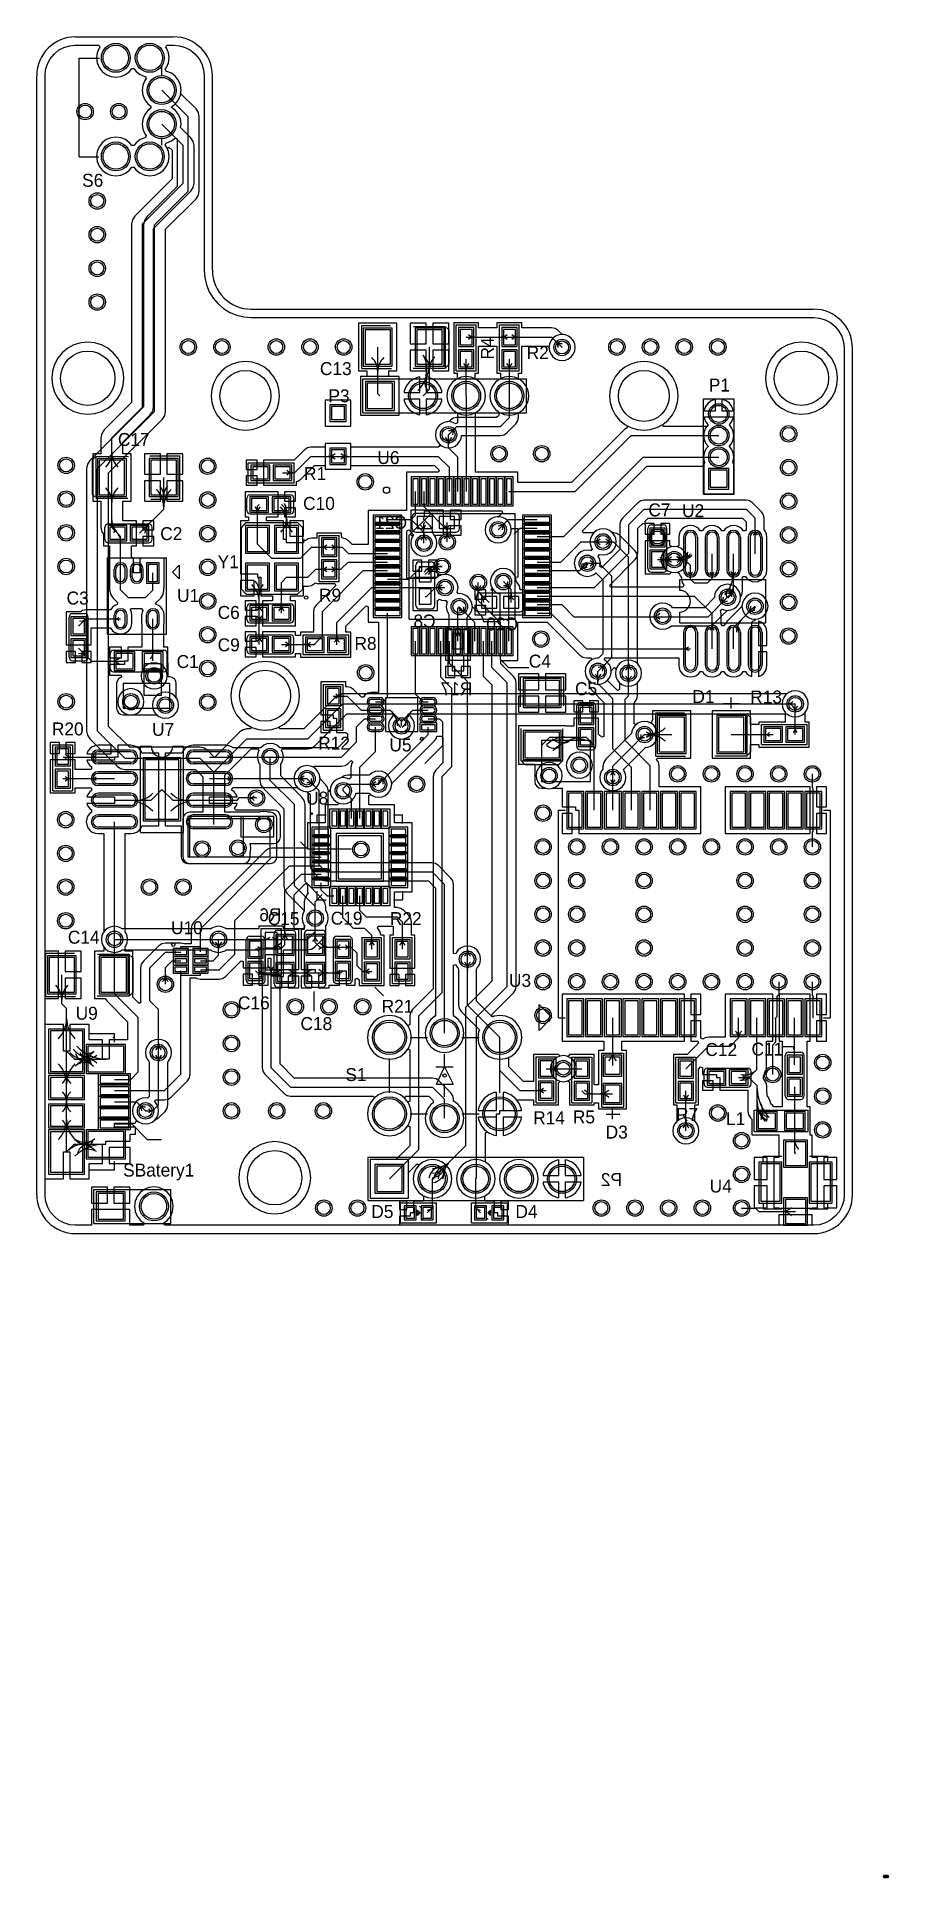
# Model space of a CAD drawing. Extents: x 99 to 149, y 18 to 126.
import ezdxf

# ---------------------------------------------------------------- set-up
doc = ezdxf.new("R2010")
doc.units = 0
doc.layers.get('0').update_dxf_attribs({"linetype": 'CONTINUOUS'})
for name, color, linetype in [('BOTTOMLAYER', 5, 'CONTINUOUS'), ('BOTTOMOVERLAY', 54, 'CONTINUOUS'), ('KEEPOUTLAYER', 6, 'CONTINUOUS'), ('MECHANICAL16', 56, 'CONTINUOUS'), ('TOPLAYER', 1, 'CONTINUOUS'), ('TOPOVERLAY', 2, 'CONTINUOUS'), ('TOPSOLDER', 216, 'CONTINUOUS')]:
    doc.layers.add(name, color=color, linetype=linetype)

msp = doc.modelspace()

# ---------------------------------------------------------------- texts
at = {"layer": 'BOTTOMOVERLAY', "text_generation_flag": 2}
for s, p in [('C21', (121.031, 97.442401)), ('C8', (122.7074, 91.6432)), ('C20', (127.5588, 91.473401)), ('R17', (124.8664, 87.663401)), ('R6', (113.6396, 74.379201)), ('P2', (133.680203, 58.809004))]:
    msp.add_text(s, height=0.762, rotation=360, dxfattribs=at).set_placement(p)
at = {"layer": 'TOPOVERLAY'}
for s, rotation, p in [('S6', 360, (101.9048, 117.559201)), ('R4', 90, (126.1364, 107.399201)), ('C13', 360, (115.9002, 106.484801)), ('R2', 360, (128.0668, 107.424601)), ('P1', 360, (138.7856, 105.519601)), ('C17', 360, (104.013, 102.319201)), ('C10', 360, (114.9096, 98.560001)), ('C7', 360, (135.2296, 98.179001)), ('C2', 360, (106.5022, 96.782001)), ('Y1', 360, (109.8804, 95.131001)), ('C3', 360, (100.9904, 92.997401)), ('U1', 360, (107.4928, 93.149801)), ('R9', 360, (115.8494, 93.1672)), ('C6', 360, (109.8804, 92.1512)), ('C9', 360, (109.8804, 90.2462)), ('R8', 360, (117.9322, 90.330401)), ('C1', 360, (107.4674, 89.263601)), ('C4', 360, (128.1938, 89.289001)), ('C5', 360, (130.9116, 87.663401)), ('D1', 360, (137.8204, 87.206201)), ('R13', 360, (141.224, 87.180801)), ('R20', 360, (100.1268, 85.301201)), ('U7', 360, (106.0196, 85.275801)), ('R12', 360, (115.7986, 84.463001)), ('U5', 360, (119.9896, 84.361401)), ('U8', 360, (115.0874, 81.237201)), ('C15', 360, (112.8268, 74.150601)), ('C19', 360, (116.5352, 74.176001)), ('R22', 360, (120.015, 74.150601)), ('C14', 360, (101.0666, 73.058401)), ('U10', 360, (107.1372, 73.617201)), ('U3', 360, (127.0254, 70.518401)), ('U9', 360, (101.5238, 68.588001)), ('C16', 360, (111.0742, 69.197601)), ('R21', 360, (119.5324, 68.994401)), ('C18', 360, (114.7572, 67.978401)), ('C12', 360, (138.5824, 66.454401)), ('C11', 360, (141.3002, 66.479801)), ('S1', 360, (117.3988, 64.981201)), ('R14', 360, (128.4478, 62.441201)), ('R5', 360, (130.7846, 62.492001)), ('R7', 360, (136.8552, 62.6364)), ('L1', 360, (139.8016, 62.390401)), ('D3', 360, (132.715, 61.603001)), ('SBatery1', 360, (104.3178, 59.367801)), ('U4', 360, (138.8364, 58.428001)), ('D5', 360, (118.9228, 56.929401)), ('D4', 360, (127.4064, 56.929401))]:
    msp.add_text(s, height=0.762, rotation=rotation, dxfattribs=at).set_placement(p)
for s, p in [('P3', (116.398799, 104.884601)), ('U6', (119.278499, 101.2571)), ('R1', (114.965099, 100.312601)), ('U2', (137.210899, 98.1329))]:
    msp.add_text(s, height=0.762, dxfattribs=at).set_placement(p)

# ---------------------------------------------------------------- blocks, each defined once
blk = doc.blocks.new('KEY_TONE_LED_1')
at = {"layer": 'BOTTOMLAYER'}
for centre, radius in [((0, 2.5), 0.75), ((-3.250001, 2.250001), 0.899999), ((3.249999, 2.250001), 0.899999), ((-3.250001, -2.250001), 0.899999), ((0, -2.5), 0.75), ((3.249999, -2.250001), 0.899999)]:
    blk.add_circle(centre, radius, dxfattribs=at)
at = {"layer": 'TOPLAYER'}
for centre, radius in [((0, 2.5), 0.75), ((-3.250001, 2.250001), 0.899999), ((3.249999, 2.250001), 0.899999), ((-3.250001, -2.250001), 0.899999), ((0, -2.5), 0.75), ((3.249999, -2.250001), 0.899999)]:
    blk.add_circle(centre, radius, dxfattribs=at)
at = {"layer": 'TOPOVERLAY'}
for p, q in [((-1.016, 2.250001), (-2.032, 2.250001)), ((2.032, 2.250001), (1.016, 2.250001)), ((0, 1.2446), (0, 0.508)), ((-3.250001, 1.016), (-3.250001, -1.016)), ((0.4826, 0.508), (-0.508, 0.508)), ((0, -0.508), (-0.508, 0.508)), ((0.4826, 0.508), (0, -0.508)), ((3.249999, 1.016), (3.249999, -1.016)), ((0.508, -0.508), (-0.508, -0.508)), ((0, -0.508), (0, -1.27)), ((-1.016, -2.250001), (-2.032, -2.250001)), ((2.032, -2.250001), (1.016, -2.250001))]:
    blk.add_line(p, q, dxfattribs=at)
blk.add_circle((0, 0), 0.1, dxfattribs=at)
at = {"layer": 'TOPSOLDER'}
for centre, radius in [((-3.250001, 2.250001), 1.001599), ((0, 2.5), 0.8516), ((3.249999, 2.250001), 1.001599), ((-3.250001, -2.250001), 1.001599), ((0, -2.5), 0.8516), ((3.249999, -2.250001), 1.001599)]:
    blk.add_circle(centre, radius, dxfattribs=at)
blk = doc.blocks.new('C1206_2')
at = {"layer": 'TOPLAYER'}
for p, q in [((-2.273998, 1.016), (-2.273998, -1.016)), ((-0.774002, 1.016), (-2.273998, 1.016)), ((-0.774002, -1.016), (-0.774002, 1.016)), ((0.774002, 1.016), (0.774002, -1.016)), ((2.273998, 1.016), (0.774002, 1.016)), ((2.273998, -1.016), (2.273998, 1.016)), ((-2.273998, -1.016), (-0.774002, -1.016)), ((0.774002, -1.016), (2.273998, -1.016))]:
    blk.add_line(p, q, dxfattribs=at)
at = {"layer": 'TOPOVERLAY'}
for p, q in [((-2.457806, 1.225194), (-2.680614, 1.002386)), ((-0.555625, 1.243104), (-2.457806, 1.247216)), ((-2.457806, 1.225194), (-2.457806, -1.208888)), ((2.470328, 1.27), (0.713511, 1.27)), ((2.470328, 1.27), (2.470328, -1.27)), ((-2.680614, 1.002386), (-2.680614, -0.986079)), ((-2.523693, -1.143), (-2.680614, -0.986079)), ((-0.577139, -1.214958), (-2.439772, -1.208888)), ((2.470328, -1.27), (0.77658, -1.27))]:
    blk.add_line(p, q, dxfattribs=at)
at = {"layer": 'TOPSOLDER'}
for p, q in [((-2.375598, 1.1176), (-2.375598, -1.1176)), ((-0.672401, 1.1176), (-2.375598, 1.1176)), ((-0.672401, -1.1176), (-0.672401, 1.1176)), ((0.672401, 1.1176), (0.672401, -1.1176)), ((2.375598, 1.1176), (0.672401, 1.1176)), ((2.375598, -1.1176), (2.375598, 1.1176)), ((-2.375598, -1.1176), (-0.672401, -1.1176)), ((0.672401, -1.1176), (2.375598, -1.1176))]:
    blk.add_line(p, q, dxfattribs=at)
blk = doc.blocks.new('R0402_3')
at = {"layer": 'TOPLAYER'}
for p, q in [((-0.850001, 0.349999), (-1.749999, 0.349999)), ((-1.749999, 0.349999), (-1.749999, -0.349999)), ((-0.850001, -0.349999), (-0.850001, 0.349999)), ((0.449999, 0.349999), (-0.449999, 0.349999)), ((-0.449999, 0.349999), (-0.449999, -0.349999)), ((0.449999, -0.349999), (0.449999, 0.349999)), ((-1.749999, -0.349999), (-0.850001, -0.349999)), ((-0.449999, -0.349999), (0.449999, -0.349999))]:
    blk.add_line(p, q, dxfattribs=at)
at = {"layer": 'TOPOVERLAY'}
for p, q in [((0.6812, 0.5842), (-2.011197, 0.5842)), ((-2.011197, -0.5842), (-2.011197, 0.5842)), ((0.6858, 0.5842), (0.6812, 0.5842)), ((0.6858, -0.5842), (0.6858, 0.5842)), ((-1.9812, -0.5842), (-2.011197, -0.5842)), ((0.6858, -0.5842), (-1.9812, -0.5842))]:
    blk.add_line(p, q, dxfattribs=at)
at = {"layer": 'TOPSOLDER'}
for p, q in [((-0.748401, 0.451599), (-1.851599, 0.451599)), ((-1.851599, 0.451599), (-1.851599, -0.451599)), ((-0.748401, -0.451599), (-0.748401, 0.451599)), ((0.551599, 0.451599), (-0.551599, 0.451599)), ((-0.551599, 0.451599), (-0.551599, -0.451599)), ((0.551599, -0.451599), (0.551599, 0.451599)), ((-1.851599, -0.451599), (-0.748401, -0.451599)), ((-0.551599, -0.451599), (0.551599, -0.451599))]:
    blk.add_line(p, q, dxfattribs=at)
blk = doc.blocks.new('R0402_4')
at = {"layer": 'TOPLAYER'}
for p, q in [((-0.850001, 0.349999), (-1.749999, 0.349999)), ((-1.749999, 0.349999), (-1.749999, -0.349999)), ((-0.850001, -0.349999), (-0.850001, 0.349999)), ((0.449999, 0.349999), (-0.449999, 0.349999)), ((-0.449999, 0.349999), (-0.449999, -0.349999)), ((0.449999, -0.349999), (0.449999, 0.349999)), ((-1.749999, -0.349999), (-0.850001, -0.349999)), ((-0.449999, -0.349999), (0.449999, -0.349999))]:
    blk.add_line(p, q, dxfattribs=at)
at = {"layer": 'TOPOVERLAY'}
for p, q in [((0.6812, 0.5842), (-2.011197, 0.5842)), ((-2.011197, -0.5842), (-2.011197, 0.5842)), ((0.6858, 0.5842), (0.6812, 0.5842)), ((0.6858, -0.5842), (0.6858, 0.5842)), ((-1.9812, -0.5842), (-2.011197, -0.5842)), ((0.6858, -0.5842), (-1.9812, -0.5842))]:
    blk.add_line(p, q, dxfattribs=at)
at = {"layer": 'TOPSOLDER'}
for p, q in [((-0.748401, 0.451599), (-1.851599, 0.451599)), ((-1.851599, 0.451599), (-1.851599, -0.451599)), ((-0.748401, -0.451599), (-0.748401, 0.451599)), ((0.551599, 0.451599), (-0.551599, 0.451599)), ((-0.551599, 0.451599), (-0.551599, -0.451599)), ((0.551599, -0.451599), (0.551599, 0.451599)), ((-1.851599, -0.451599), (-0.748401, -0.451599)), ((-0.551599, -0.451599), (0.551599, -0.451599))]:
    blk.add_line(p, q, dxfattribs=at)
blk = doc.blocks.new('R0402_5')
at = {"layer": 'TOPLAYER'}
for p, q in [((-0.850001, 0.349999), (-1.749999, 0.349999)), ((-1.749999, 0.349999), (-1.749999, -0.349999)), ((-0.850001, -0.349999), (-0.850001, 0.349999)), ((0.449999, 0.349999), (-0.449999, 0.349999)), ((-0.449999, 0.349999), (-0.449999, -0.349999)), ((0.449999, -0.349999), (0.449999, 0.349999)), ((-1.749999, -0.349999), (-0.850001, -0.349999)), ((-0.449999, -0.349999), (0.449999, -0.349999))]:
    blk.add_line(p, q, dxfattribs=at)
at = {"layer": 'TOPOVERLAY'}
for p, q in [((-2.011197, 0.5842), (-2.011197, -0.5842)), ((-2.011197, 0.5842), (0.6812, 0.5842)), ((0.6812, 0.5842), (0.6858, 0.5842)), ((0.6858, 0.5842), (0.6858, -0.5842)), ((-2.011197, -0.5842), (-1.9812, -0.5842)), ((-1.9812, -0.5842), (0.6858, -0.5842))]:
    blk.add_line(p, q, dxfattribs=at)
at = {"layer": 'TOPSOLDER'}
for p, q in [((-0.748401, 0.451599), (-1.851599, 0.451599)), ((-1.851599, 0.451599), (-1.851599, -0.451599)), ((-0.748401, -0.451599), (-0.748401, 0.451599)), ((0.551599, 0.451599), (-0.551599, 0.451599)), ((-0.551599, 0.451599), (-0.551599, -0.451599)), ((0.551599, -0.451599), (0.551599, 0.451599)), ((-1.851599, -0.451599), (-0.748401, -0.451599)), ((-0.551599, -0.451599), (0.551599, -0.451599))]:
    blk.add_line(p, q, dxfattribs=at)
blk = doc.blocks.new('OSCILLATOR_3_2X2_5_6')
at = {"layer": 'MECHANICAL16'}
for p, q in [((-1.506802, 2.108802), (-1.806799, 1.8088)), ((-1.806799, 1.8088), (-1.806799, -1.794599)), ((1.5172, 2.108802), (-1.506802, 2.108802)), ((1.7966, 1.8088), (1.5172, 2.108802)), ((1.7966, 1.8088), (1.7966, -1.794599)), ((-1.506799, -2.099399), (-1.806799, -1.794599)), ((1.5172, -2.099401), (-1.506799, -2.099399)), ((1.7966, -1.794599), (1.5172, -2.099401))]:
    blk.add_line(p, q, dxfattribs=at)
at = {"layer": 'TOPLAYER'}
for p, q in [((-0.2472, 1.820001), (-1.4664, 1.820001)), ((-1.4664, 1.820001), (-1.4664, 0.397601)), ((-0.2472, 0.397601), (-0.2472, 1.820001)), ((1.4664, 1.820001), (0.2472, 1.820001)), ((0.2472, 1.820001), (0.2472, 0.397601)), ((1.4664, 0.397601), (1.4664, 1.820001)), ((-1.4664, 0.397601), (-0.2472, 0.397601)), ((0.2472, 0.397601), (1.4664, 0.397601)), ((-0.247198, -0.397599), (-1.466398, -0.397599)), ((-1.466398, -0.397599), (-1.466398, -1.819999)), ((-0.247198, -1.819999), (-0.247198, -0.397599)), ((1.4664, -0.397596), (0.2472, -0.397596)), ((0.2472, -0.397596), (0.2472, -1.819996)), ((1.4664, -1.819996), (1.4664, -0.397596)), ((-1.466398, -1.819999), (-0.247198, -1.819999)), ((0.2472, -1.819996), (1.4664, -1.819996))]:
    blk.add_line(p, q, dxfattribs=at)
at = {"layer": 'TOPOVERLAY'}
for p, q in [((-1.506802, 2.108802), (-1.806799, 1.8088)), ((-1.806799, 1.8088), (-1.806799, -1.794599)), ((1.5172, 2.108802), (-1.506802, 2.108802)), ((1.7966, 1.8088), (1.5172, 2.108802)), ((1.7966, 1.8088), (1.7966, -1.794599)), ((-1.506799, -2.099399), (-1.806799, -1.794599)), ((1.5172, -2.099401), (-1.506799, -2.099399)), ((1.7966, -1.794599), (1.5172, -2.099401))]:
    blk.add_line(p, q, dxfattribs=at)
blk.add_circle((-2.006801, 2.308802), 0.1016, dxfattribs=at)
at = {"layer": 'TOPSOLDER'}
for p, q in [((-0.1456, 1.921601), (-1.568, 1.921601)), ((-1.568, 1.921601), (-1.568, 0.296001)), ((-0.1456, 0.296001), (-0.1456, 1.921601)), ((1.568, 1.921601), (0.1456, 1.921601)), ((0.1456, 1.921601), (0.1456, 0.296001)), ((1.568, 0.296001), (1.568, 1.921601)), ((-1.568, 0.296001), (-0.1456, 0.296001)), ((0.1456, 0.296001), (1.568, 0.296001)), ((-0.145598, -0.295999), (-1.567998, -0.295999)), ((-1.567998, -0.295999), (-1.567998, -1.921599)), ((-0.145598, -1.921599), (-0.145598, -0.295999)), ((1.568, -0.295996), (0.1456, -0.295996)), ((0.1456, -0.295996), (0.1456, -1.921596)), ((1.568, -1.921596), (1.568, -0.295996)), ((-1.567998, -1.921599), (-0.145598, -1.921599)), ((0.1456, -1.921596), (1.568, -1.921596))]:
    blk.add_line(p, q, dxfattribs=at)
blk = doc.blocks.new('UDFN_7')
at = {"layer": 'TOPLAYER'}
for p, q in [((0.124998, 1.5), (-0.124998, 1.5)), ((-0.124998, 1.5), (-0.124998, 0.800001)), ((0.124998, 0.800001), (0.124998, 1.5)), ((0.624997, 1.5), (0.375001, 1.5)), ((0.375001, 1.5), (0.375001, 0.800001)), ((0.624997, 0.800001), (0.624997, 1.5)), ((1.124996, 1.5), (0.875, 1.5)), ((0.875, 1.5), (0.875, 0.800001)), ((1.124996, 0.800001), (1.124996, 1.5)), ((-0.124998, 0.800001), (0.124998, 0.800001)), ((0.124998, 0.349999), (-0.124998, 0.349999)), ((-0.124998, 0.349999), (-0.124998, -0.349999)), ((0.124998, -0.349999), (0.124998, 0.349999)), ((0.375001, 0.800001), (0.624997, 0.800001)), ((0.624997, 0.349999), (0.375001, 0.349999)), ((0.375001, 0.349999), (0.375001, -0.349999)), ((0.624997, -0.349999), (0.624997, 0.349999)), ((0.875, 0.800001), (1.124996, 0.800001)), ((1.124996, 0.349999), (0.875, 0.349999)), ((0.875, 0.349999), (0.875, -0.349999)), ((1.124996, -0.349999), (1.124996, 0.349999)), ((-0.124998, -0.349999), (0.124998, -0.349999)), ((0.375001, -0.349999), (0.624997, -0.349999)), ((0.875, -0.349999), (1.124996, -0.349999))]:
    blk.add_line(p, q, dxfattribs=at)
at = {"layer": 'TOPOVERLAY'}
for p, q in [((-0.249999, 1.15), (-0.349999, 1.15)), ((-0.349999, 0), (-0.349999, 1.15)), ((1.35, 1.15), (1.249997, 1.15)), ((1.349997, 0.000003), (1.35, 1.15)), ((-0.249999, 0), (-0.349999, 0)), ((1.250003, 0), (1.349997, 0.000003))]:
    blk.add_line(p, q, dxfattribs=at)
blk.add_circle((-0.449999, -0.449999), 0.1, dxfattribs=at)
at = {"layer": 'TOPSOLDER'}
for p, q in [((0.226598, 1.6016), (-0.226598, 1.6016)), ((-0.226598, 1.6016), (-0.226598, 0.698401)), ((0.226598, 0.698401), (0.226598, 1.6016)), ((0.726597, 1.6016), (0.273401, 1.6016)), ((0.273401, 1.6016), (0.273401, 0.698401)), ((0.726597, 0.698401), (0.726597, 1.6016)), ((1.226596, 1.6016), (0.7734, 1.6016)), ((0.7734, 1.6016), (0.7734, 0.698401)), ((1.226596, 0.698401), (1.226596, 1.6016)), ((-0.226598, 0.698401), (0.226598, 0.698401)), ((0.226598, 0.451599), (-0.226598, 0.451599)), ((-0.226598, 0.451599), (-0.226598, -0.451599)), ((0.226598, -0.451599), (0.226598, 0.451599)), ((0.273401, 0.698401), (0.726597, 0.698401)), ((0.726597, 0.451599), (0.273401, 0.451599)), ((0.273401, 0.451599), (0.273401, -0.451599)), ((0.726597, -0.451599), (0.726597, 0.451599)), ((0.7734, 0.698401), (1.226596, 0.698401)), ((1.226596, 0.451599), (0.7734, 0.451599)), ((0.7734, 0.451599), (0.7734, -0.451599)), ((1.226596, -0.451599), (1.226596, 0.451599)), ((-0.226598, -0.451599), (0.226598, -0.451599)), ((0.273401, -0.451599), (0.726597, -0.451599)), ((0.7734, -0.451599), (1.226596, -0.451599))]:
    blk.add_line(p, q, dxfattribs=at)
blk = doc.blocks.new('MOLEX_47346_0001_8')
at = {"layer": 'MECHANICAL16'}
blk.add_line((-2.4892, -0.1016), (-2.387597, 0), dxfattribs=at)
at = {"layer": 'TOPLAYER'}
for p, q in [((-0.4445, 0.5461), (-1.9431, 0.5461)), ((-1.9431, 0.5461), (-1.9431, -1.5621)), ((-0.4445, -1.5621), (-0.4445, 0.5461)), ((0.2286, 0.8509), (-0.2286, 0.8509)), ((-0.2286, 0.8509), (-0.2286, -0.8509)), ((0.2286, -0.8509), (0.2286, 0.8509)), ((0.889, 0.8509), (0.4318, 0.8509)), ((0.4318, 0.8509), (0.4318, -0.8509)), ((0.889, -0.8509), (0.889, 0.8509)), ((1.549403, 0.8509), (1.092203, 0.8509)), ((1.092203, 0.8509), (1.092203, -0.8509)), ((1.549403, -0.8509), (1.549403, 0.8509)), ((2.199399, 0.8509), (1.742199, 0.8509)), ((1.742199, 0.8509), (1.742199, -0.8509)), ((2.199399, -0.8509), (2.199399, 0.8509)), ((2.849402, 0.8509), (2.392202, 0.8509)), ((2.392202, 0.8509), (2.392202, -0.8509)), ((2.849402, -0.8509), (2.849402, 0.8509)), ((4.5701, 0.5461), (3.0715, 0.5461)), ((3.0715, 0.5461), (3.0715, -1.5621)), ((4.5701, -1.5621), (4.5701, 0.5461)), ((-0.2286, -0.8509), (0.2286, -0.8509)), ((0.4318, -0.8509), (0.889, -0.8509)), ((1.092203, -0.8509), (1.549403, -0.8509)), ((1.742199, -0.8509), (2.199399, -0.8509)), ((2.392202, -0.8509), (2.849402, -0.8509)), ((-0.4572, -1.8669), (-2.8448, -1.8669)), ((-2.8448, -1.8669), (-2.8448, -3.7719)), ((-1.9431, -1.5621), (-0.4445, -1.5621)), ((-0.4572, -3.7719), (-0.4572, -1.8669)), ((1.0795, -1.8669), (-0.1143, -1.8669)), ((-0.1143, -1.8669), (-0.1143, -3.7719)), ((1.0795, -3.7719), (1.0795, -1.8669)), ((2.755199, -1.8669), (1.561399, -1.8669)), ((1.561399, -1.8669), (1.561399, -3.7719)), ((2.755199, -3.7719), (2.755199, -1.8669)), ((3.0715, -1.5621), (4.5701, -1.5621)), ((5.464599, -1.8669), (3.076999, -1.8669)), ((3.076999, -1.8669), (3.076999, -3.7719)), ((5.464599, -3.7719), (5.464599, -1.8669)), ((-2.8448, -3.7719), (-0.4572, -3.7719)), ((-0.1143, -3.7719), (1.0795, -3.7719)), ((1.561399, -3.7719), (2.755199, -3.7719)), ((3.076999, -3.7719), (5.464599, -3.7719))]:
    blk.add_line(p, q, dxfattribs=at)
at = {"layer": 'TOPOVERLAY'}
for p, q in [((-2.1844, 0), (-2.6924, 0)), ((-2.6924, -1.4986), (-2.6924, 0)), ((5.320797, 0), (4.820798, 0)), ((5.3208, -1.4854), (5.320797, 0))]:
    blk.add_line(p, q, dxfattribs=at)
at = {"layer": 'TOPSOLDER'}
for p, q in [((-0.3429, 0.6477), (-2.0447, 0.6477)), ((-2.0447, 0.6477), (-2.0447, -1.6637)), ((-0.3429, -1.6637), (-0.3429, 0.6477)), ((0.3302, 0.9525), (-0.3302, 0.9525)), ((-0.3302, 0.9525), (-0.3302, -0.9525)), ((0.9906, 0.9525), (0.3302, 0.9525)), ((0.3302, 0.9525), (0.3302, -0.9525)), ((0.3302, -0.9525), (0.3302, 0.9525)), ((0.9906, -0.9525), (0.9906, 0.9525)), ((1.651003, 0.9525), (0.990603, 0.9525)), ((0.990603, 0.9525), (0.990603, -0.9525)), ((2.300999, 0.9525), (1.640599, 0.9525)), ((1.640599, 0.9525), (1.640599, -0.9525)), ((1.651003, -0.9525), (1.651003, 0.9525)), ((2.951002, 0.9525), (2.290602, 0.9525)), ((2.290602, 0.9525), (2.290602, -0.9525)), ((2.300999, -0.9525), (2.300999, 0.9525)), ((2.951002, -0.9525), (2.951002, 0.9525)), ((4.6717, 0.6477), (2.9699, 0.6477)), ((2.9699, 0.6477), (2.9699, -1.6637)), ((4.6717, -1.6637), (4.6717, 0.6477)), ((-0.3302, -0.9525), (0.3302, -0.9525)), ((0.3302, -0.9525), (0.9906, -0.9525)), ((0.990603, -0.9525), (1.651003, -0.9525)), ((1.640599, -0.9525), (2.300999, -0.9525)), ((2.290602, -0.9525), (2.951002, -0.9525)), ((-0.3556, -1.7653), (-2.9464, -1.7653)), ((-2.9464, -1.7653), (-2.9464, -3.8735)), ((-2.0447, -1.6637), (-0.3429, -1.6637)), ((-0.3556, -3.8735), (-0.3556, -1.7653)), ((1.1811, -1.7653), (-0.2159, -1.7653)), ((-0.2159, -1.7653), (-0.2159, -3.8735)), ((1.1811, -3.8735), (1.1811, -1.7653)), ((2.856799, -1.7653), (1.459799, -1.7653)), ((1.459799, -1.7653), (1.459799, -3.8735)), ((2.856799, -3.8735), (2.856799, -1.7653)), ((2.9699, -1.6637), (4.6717, -1.6637)), ((5.566199, -1.7653), (2.975399, -1.7653)), ((2.975399, -1.7653), (2.975399, -3.8735)), ((5.566199, -3.8735), (5.566199, -1.7653)), ((-2.9464, -3.8735), (-0.3556, -3.8735)), ((-0.2159, -3.8735), (1.1811, -3.8735)), ((1.459799, -3.8735), (2.856799, -3.8735)), ((2.975399, -3.8735), (5.566199, -3.8735))]:
    blk.add_line(p, q, dxfattribs=at)
blk = doc.blocks.new('QFN_28_9')
at = {"layer": 'TOPLAYER'}
for p, q in [((0.9257, 1.2051), (0.6209, 1.2051)), ((0.6209, 1.2051), (0.6209, 0.3415)), ((0.9257, 0.3415), (0.9257, 1.2051)), ((1.425699, 1.2051), (1.120899, 1.2051)), ((1.120899, 1.2051), (1.120899, 0.3415)), ((1.425699, 0.3415), (1.425699, 1.2051)), ((1.925704, 1.2051), (1.620904, 1.2051)), ((1.620904, 1.2051), (1.620904, 0.3415)), ((1.925704, 0.3415), (1.925704, 1.2051)), ((2.425703, 1.2051), (2.120903, 1.2051)), ((2.120903, 1.2051), (2.120903, 0.3415)), ((2.425703, 0.3415), (2.425703, 1.2051)), ((2.925699, 1.205098), (2.620899, 1.205098)), ((2.620899, 1.205098), (2.620899, 0.341498)), ((2.925699, 0.341498), (2.925699, 1.205098)), ((3.425698, 1.205098), (3.120898, 1.205098)), ((3.120898, 1.205098), (3.120898, 0.341498)), ((3.425698, 0.341498), (3.425698, 1.205098)), ((3.925697, 1.205098), (3.620897, 1.205098)), ((3.620897, 1.205098), (3.620897, 0.341498)), ((3.925697, 0.341498), (3.925697, 1.205098)), ((0.4318, 0.1524), (-0.4318, 0.1524)), ((-0.4318, 0.1524), (-0.4318, -0.1524)), ((0.4318, -0.1524), (0.4318, 0.1524)), ((0.6209, 0.3415), (0.9257, 0.3415)), ((1.120899, 0.3415), (1.425699, 0.3415)), ((1.620904, 0.3415), (1.925704, 0.3415)), ((2.120903, 0.3415), (2.425703, 0.3415)), ((2.620899, 0.341498), (2.925699, 0.341498)), ((3.120898, 0.341498), (3.425698, 0.341498)), ((3.620897, 0.341498), (3.925697, 0.341498)), ((4.978403, 0.152397), (4.114803, 0.152397)), ((4.114803, 0.152397), (4.114803, -0.152403)), ((4.978403, -0.152403), (4.978403, 0.152397)), ((-0.4318, -0.1524), (0.4318, -0.1524)), ((0.4318, -0.347599), (-0.4318, -0.347599)), ((-0.4318, -0.347599), (-0.4318, -0.652399)), ((-0.4318, -0.652399), (0.4318, -0.652399)), ((0.4318, -0.847601), (-0.4318, -0.847601)), ((-0.4318, -0.847601), (-0.4318, -1.152401)), ((0.4318, -0.652399), (0.4318, -0.347599)), ((0.4318, -1.152401), (0.4318, -0.847601)), ((3.543303, -0.230002), (1.003303, -0.230002)), ((1.003303, -0.230002), (1.003303, -2.770002)), ((3.543303, -2.770002), (3.543303, -0.230002)), ((4.9784, -0.847601), (4.1148, -0.847601)), ((4.1148, -0.847601), (4.1148, -1.152401)), ((4.114803, -0.152403), (4.978403, -0.152403)), ((4.978403, -0.347602), (4.114803, -0.347602)), ((4.114803, -0.347602), (4.114803, -0.652402)), ((4.114803, -0.652402), (4.978403, -0.652402)), ((4.9784, -1.152401), (4.9784, -0.847601)), ((4.978403, -0.652402), (4.978403, -0.347602)), ((-0.4318, -1.152401), (0.4318, -1.152401)), ((0.4318, -1.347602), (-0.4318, -1.347602)), ((-0.4318, -1.347602), (-0.4318, -1.652402)), ((-0.4318, -1.652402), (0.4318, -1.652402)), ((0.4318, -1.847601), (-0.4318, -1.847601)), ((-0.4318, -1.847601), (-0.4318, -2.152401)), ((-0.4318, -2.152401), (0.4318, -2.152401)), ((0.4318, -1.652402), (0.4318, -1.347602)), ((0.4318, -2.152401), (0.4318, -1.847601)), ((4.1148, -1.152401), (4.9784, -1.152401)), ((4.978403, -1.3476), (4.114803, -1.3476)), ((4.114803, -1.3476), (4.114803, -1.6524)), ((4.114803, -1.6524), (4.978403, -1.6524)), ((4.978403, -1.847599), (4.114803, -1.847599)), ((4.114803, -1.847599), (4.114803, -2.152399)), ((4.114803, -2.152399), (4.978403, -2.152399)), ((4.978403, -1.6524), (4.978403, -1.3476)), ((4.978403, -2.152399), (4.978403, -1.847599)), ((0.4318, -2.3476), (-0.4318, -2.3476)), ((-0.4318, -2.3476), (-0.4318, -2.6524)), ((-0.4318, -2.6524), (0.4318, -2.6524)), ((0.4318, -2.847599), (-0.4318, -2.847599)), ((-0.4318, -2.847599), (-0.4318, -3.152399)), ((-0.4318, -3.152399), (0.4318, -3.152399)), ((0.4318, -2.6524), (0.4318, -2.3476)), ((0.4318, -3.152399), (0.4318, -2.847599)), ((1.003303, -2.770002), (3.543303, -2.770002)), ((4.978403, -2.347598), (4.114803, -2.347598)), ((4.114803, -2.347598), (4.114803, -2.652398)), ((4.114803, -2.652398), (4.978403, -2.652398)), ((4.978403, -2.847599), (4.114803, -2.847599)), ((4.114803, -2.847599), (4.114803, -3.152399)), ((4.114803, -3.152399), (4.978403, -3.152399)), ((4.978403, -2.652398), (4.978403, -2.347598)), ((4.978403, -3.152399), (4.978403, -2.847599)), ((0.9257, -3.3415), (0.6209, -3.3415)), ((0.6209, -3.3415), (0.6209, -4.2051)), ((0.6209, -4.2051), (0.9257, -4.2051)), ((0.9257, -4.2051), (0.9257, -3.3415)), ((1.425699, -3.3415), (1.120899, -3.3415)), ((1.120899, -3.3415), (1.120899, -4.2051)), ((1.120899, -4.2051), (1.425699, -4.2051)), ((1.425699, -4.2051), (1.425699, -3.3415)), ((1.925701, -3.3415), (1.620901, -3.3415)), ((1.620901, -3.3415), (1.620901, -4.2051)), ((1.620901, -4.2051), (1.925701, -4.2051)), ((1.925701, -4.2051), (1.925701, -3.3415)), ((2.4257, -3.3415), (2.1209, -3.3415)), ((2.1209, -3.3415), (2.1209, -4.2051)), ((2.1209, -4.2051), (2.4257, -4.2051)), ((2.4257, -4.2051), (2.4257, -3.3415)), ((2.925699, -3.3415), (2.620899, -3.3415)), ((2.620899, -3.3415), (2.620899, -4.2051)), ((2.620899, -4.2051), (2.925699, -4.2051)), ((2.925699, -4.2051), (2.925699, -3.3415)), ((3.425698, -3.3415), (3.120898, -3.3415)), ((3.120898, -3.3415), (3.120898, -4.2051)), ((3.120898, -4.2051), (3.425698, -4.2051)), ((3.425698, -4.2051), (3.425698, -3.3415)), ((3.925697, -3.3415), (3.620897, -3.3415)), ((3.620897, -3.3415), (3.620897, -4.2051)), ((3.620897, -4.2051), (3.925697, -4.2051)), ((3.925697, -4.2051), (3.925697, -3.3415))]:
    blk.add_line(p, q, dxfattribs=at)
at = {"layer": 'TOPOVERLAY'}
for p, q in [((-0.2286, 1.0019), (0.288158, 1.0019)), ((-0.2286, 0.48514), (-0.2286, 1.0019)), ((4.258434, 1.0019), (4.775203, 1.0019)), ((4.775197, 0.485137), (4.775203, 1.0019)), ((-0.2286, -4.0019), (-0.2286, -3.485139)), ((-0.2286, -4.0019), (0.28816, -4.0019)), ((4.25844, -4.0019), (4.7752, -4.0019)), ((4.775197, -3.485142), (4.7752, -4.0019))]:
    blk.add_line(p, q, dxfattribs=at)
blk.add_circle((-0.5715, 1.0654), 0.056797, dxfattribs=at)
at = {"layer": 'TOPSOLDER'}
for p, q in [((1.0527, 1.3321), (0.4939, 1.3321)), ((0.4939, 1.3321), (0.4939, 0.2145)), ((1.552699, 1.3321), (0.993899, 1.3321)), ((0.993899, 1.3321), (0.993899, 0.2145)), ((1.0527, 0.2145), (1.0527, 1.3321)), ((2.052704, 1.3321), (1.493904, 1.3321)), ((1.493904, 1.3321), (1.493904, 0.2145)), ((1.552699, 0.2145), (1.552699, 1.3321)), ((2.552703, 1.3321), (1.993903, 1.3321)), ((1.993903, 1.3321), (1.993903, 0.2145)), ((2.052704, 0.2145), (2.052704, 1.3321)), ((3.052699, 1.332098), (2.493899, 1.332098)), ((2.493899, 1.332098), (2.493899, 0.214498)), ((2.552703, 0.2145), (2.552703, 1.3321)), ((3.552698, 1.332098), (2.993898, 1.332098)), ((2.993898, 1.332098), (2.993898, 0.214498)), ((3.052699, 0.214498), (3.052699, 1.332098)), ((4.052697, 1.332098), (3.493897, 1.332098)), ((3.493897, 1.332098), (3.493897, 0.214498)), ((3.552698, 0.214498), (3.552698, 1.332098)), ((4.052697, 0.214498), (4.052697, 1.332098)), ((0.5588, 0.2794), (-0.5588, 0.2794)), ((-0.5588, 0.2794), (-0.5588, -0.2794)), ((0.4939, 0.2145), (1.0527, 0.2145)), ((0.5588, -0.2794), (0.5588, 0.2794)), ((0.993899, 0.2145), (1.552699, 0.2145)), ((1.493904, 0.2145), (2.052704, 0.2145)), ((1.993903, 0.2145), (2.552703, 0.2145)), ((2.493899, 0.214498), (3.052699, 0.214498)), ((2.993898, 0.214498), (3.552698, 0.214498)), ((3.493897, 0.214498), (4.052697, 0.214498)), ((5.105403, 0.279397), (3.987803, 0.279397)), ((3.987803, 0.279397), (3.987803, -0.279403)), ((5.105403, -0.279403), (5.105403, 0.279397)), ((0.5588, -0.220599), (-0.5588, -0.220599)), ((-0.5588, -0.220599), (-0.5588, -0.779399)), ((-0.5588, -0.2794), (0.5588, -0.2794)), ((0.5588, -0.720601), (-0.5588, -0.720601)), ((-0.5588, -0.720601), (-0.5588, -1.279401)), ((-0.5588, -0.779399), (0.5588, -0.779399)), ((0.5588, -0.779399), (0.5588, -0.220599)), ((0.5588, -1.279401), (0.5588, -0.720601)), ((3.670303, -0.103002), (0.876303, -0.103002)), ((0.876303, -0.103002), (0.876303, -2.897002)), ((3.670303, -2.897002), (3.670303, -0.103002)), ((5.1054, -0.720601), (3.9878, -0.720601)), ((3.9878, -0.720601), (3.9878, -1.279401)), ((5.105403, -0.220602), (3.987803, -0.220602)), ((3.987803, -0.220602), (3.987803, -0.779402)), ((3.987803, -0.279403), (5.105403, -0.279403)), ((3.987803, -0.779402), (5.105403, -0.779402)), ((5.1054, -1.279401), (5.1054, -0.720601)), ((5.105403, -0.779402), (5.105403, -0.220602)), ((0.5588, -1.220602), (-0.5588, -1.220602)), ((-0.5588, -1.220602), (-0.5588, -1.779402)), ((-0.5588, -1.279401), (0.5588, -1.279401)), ((0.5588, -1.720601), (-0.5588, -1.720601)), ((-0.5588, -1.720601), (-0.5588, -2.279401)), ((-0.5588, -1.779402), (0.5588, -1.779402)), ((0.5588, -1.779402), (0.5588, -1.220602)), ((0.5588, -2.279401), (0.5588, -1.720601)), ((3.9878, -1.279401), (5.1054, -1.279401)), ((5.105403, -1.2206), (3.987803, -1.2206)), ((3.987803, -1.2206), (3.987803, -1.7794)), ((5.105403, -1.720599), (3.987803, -1.720599)), ((3.987803, -1.720599), (3.987803, -2.279399)), ((3.987803, -1.7794), (5.105403, -1.7794)), ((5.105403, -1.7794), (5.105403, -1.2206)), ((5.105403, -2.279399), (5.105403, -1.720599)), ((0.5588, -2.2206), (-0.5588, -2.2206)), ((-0.5588, -2.2206), (-0.5588, -2.7794)), ((-0.5588, -2.279401), (0.5588, -2.279401)), ((0.5588, -2.720599), (-0.5588, -2.720599)), ((-0.5588, -2.720599), (-0.5588, -3.279399)), ((-0.5588, -2.7794), (0.5588, -2.7794)), ((1.0527, -3.2145), (0.4939, -3.2145)), ((0.4939, -3.2145), (0.4939, -4.3321)), ((0.5588, -2.7794), (0.5588, -2.2206)), ((0.5588, -3.279399), (0.5588, -2.720599)), ((0.876303, -2.897002), (3.670303, -2.897002)), ((1.552699, -3.2145), (0.993899, -3.2145)), ((0.993899, -3.2145), (0.993899, -4.3321)), ((1.0527, -4.3321), (1.0527, -3.2145)), ((2.052701, -3.2145), (1.493901, -3.2145)), ((1.493901, -3.2145), (1.493901, -4.3321)), ((1.552699, -4.3321), (1.552699, -3.2145)), ((2.5527, -3.2145), (1.9939, -3.2145)), ((1.9939, -3.2145), (1.9939, -4.3321)), ((2.052701, -4.3321), (2.052701, -3.2145)), ((3.052699, -3.2145), (2.493899, -3.2145)), ((2.493899, -3.2145), (2.493899, -4.3321)), ((2.5527, -4.3321), (2.5527, -3.2145)), ((3.552698, -3.2145), (2.993898, -3.2145)), ((2.993898, -3.2145), (2.993898, -4.3321)), ((3.052699, -4.3321), (3.052699, -3.2145)), ((4.052697, -3.2145), (3.493897, -3.2145)), ((3.493897, -3.2145), (3.493897, -4.3321)), ((3.552698, -4.3321), (3.552698, -3.2145)), ((5.105403, -2.220598), (3.987803, -2.220598)), ((3.987803, -2.220598), (3.987803, -2.779398)), ((3.987803, -2.279399), (5.105403, -2.279399)), ((5.105403, -2.720599), (3.987803, -2.720599)), ((3.987803, -2.720599), (3.987803, -3.279399)), ((3.987803, -2.779398), (5.105403, -2.779398)), ((4.052697, -4.3321), (4.052697, -3.2145)), ((5.105403, -2.779398), (5.105403, -2.220598)), ((5.105403, -3.279399), (5.105403, -2.720599)), ((-0.5588, -3.279399), (0.5588, -3.279399)), ((3.987803, -3.279399), (5.105403, -3.279399)), ((0.4939, -4.3321), (1.0527, -4.3321)), ((0.993899, -4.3321), (1.552699, -4.3321)), ((1.493901, -4.3321), (2.052701, -4.3321)), ((1.9939, -4.3321), (2.5527, -4.3321)), ((2.493899, -4.3321), (3.052699, -4.3321)), ((2.993898, -4.3321), (3.552698, -4.3321)), ((3.493897, -4.3321), (4.052697, -4.3321))]:
    blk.add_line(p, q, dxfattribs=at)
blk = doc.blocks.new('SO_8_1_10')
at = {"layer": 'TOPLAYER'}
for p, q in [((-1.8288, 2.209803), (-3.7592, 2.209803)), ((3.7592, 2.209803), (1.8288, 2.209803)), ((-1.8288, 1.600203), (-3.7592, 1.600203)), ((-1.000001, 1.749999), (-1.000001, -1.749999)), ((1.000001, 1.749999), (-1.000001, 1.749999)), ((1.000001, -1.749999), (1.000001, 1.749999)), ((3.7592, 1.600203), (1.8288, 1.600203)), ((-1.8288, 0.9398), (-3.7592, 0.9398)), ((-1.8288, 0.3302), (-3.7592, 0.3302)), ((3.7592, 0.9398), (1.8288, 0.9398)), ((3.7592, 0.3302), (1.8288, 0.3302)), ((-1.8288, -0.3302), (-3.7592, -0.3302)), ((-1.8288, -0.9398), (-3.7592, -0.9398)), ((3.7592, -0.3302), (1.8288, -0.3302)), ((3.7592, -0.9398), (1.8288, -0.9398)), ((-1.8288, -1.6002), (-3.7592, -1.6002)), ((-1.000001, -1.749999), (1.000001, -1.749999)), ((3.7592, -1.6002), (1.8288, -1.6002)), ((-1.8288, -2.2098), (-3.7592, -2.2098)), ((3.7592, -2.2098), (1.8288, -2.2098))]:
    blk.add_line(p, q, dxfattribs=at)
for centre, start, end in [((-3.7592, 1.905003), -270, -450), ((-1.8288, 1.905003), -450, -270), ((1.8288, 1.905003), -270, -450), ((3.7592, 1.905003), -450, -270), ((-3.7592, 0.635), -270, -450), ((-1.8288, 0.635), -450, -270), ((1.8288, 0.635), -270, -450), ((3.7592, 0.635), -450, -270), ((-3.7592, -0.635), -270, -450), ((-1.8288, -0.635), -450, -270), ((1.8288, -0.635), -270, -450), ((3.7592, -0.635), -450, -270), ((-3.7592, -1.905), -270, -450), ((-1.8288, -1.905), -450, -270), ((1.8288, -1.905), -270, -450), ((3.7592, -1.905), -450, -270)]:
    blk.add_arc(centre, 0.3048, start, end, dxfattribs=at)
at = {"layer": 'TOPOVERLAY'}
for p, q in [((-1.27, 2.54), (-0.635, 2.54)), ((-1.27, -2.539997), (-1.27, 2.54)), ((0.635, 2.54), (1.27, 2.54)), ((1.27, -2.539997), (1.27, 2.54)), ((-1.27, -2.539997), (1.27, -2.539997))]:
    blk.add_line(p, q, dxfattribs=at)
blk.add_arc((0, 2.54), 0.635, -180, 0, dxfattribs=at)
at = {"layer": 'TOPSOLDER'}
for p, q in [((-1.8288, 2.311403), (-3.7592, 2.311403)), ((3.7592, 2.311403), (1.8288, 2.311403)), ((-1.8288, 1.498603), (-3.7592, 1.498603)), ((-1.101601, 1.851599), (-1.101601, -1.851599)), ((1.101601, 1.851599), (-1.101601, 1.851599)), ((1.101601, -1.851599), (1.101601, 1.851599)), ((3.7592, 1.498603), (1.8288, 1.498603)), ((-1.8288, 1.0414), (-3.7592, 1.0414)), ((-1.8288, 0.2286), (-3.7592, 0.2286)), ((3.7592, 1.0414), (1.8288, 1.0414)), ((3.7592, 0.2286), (1.8288, 0.2286)), ((-1.8288, -0.2286), (-3.7592, -0.2286)), ((-1.8288, -1.0414), (-3.7592, -1.0414)), ((3.7592, -0.2286), (1.8288, -0.2286)), ((3.7592, -1.0414), (1.8288, -1.0414)), ((-1.8288, -1.4986), (-3.7592, -1.4986)), ((-1.101601, -1.851599), (1.101601, -1.851599)), ((3.7592, -1.4986), (1.8288, -1.4986)), ((-1.8288, -2.3114), (-3.7592, -2.3114)), ((3.7592, -2.3114), (1.8288, -2.3114))]:
    blk.add_line(p, q, dxfattribs=at)
for centre, start, end in [((-3.7592, 1.905003), -270, -450), ((-1.8288, 1.905003), -450, -270), ((1.8288, 1.905003), -270, -450), ((3.7592, 1.905003), -450, -270), ((-3.7592, 0.635), -270, -450), ((-1.8288, 0.635), -450, -270), ((1.8288, 0.635), -270, -450), ((3.7592, 0.635), -450, -270), ((-3.7592, -0.635), -270, -450), ((-1.8288, -0.635), -450, -270), ((1.8288, -0.635), -270, -450), ((3.7592, -0.635), -450, -270), ((-3.7592, -1.905), -270, -450), ((-1.8288, -1.905), -450, -270), ((1.8288, -1.905), -270, -450), ((3.7592, -1.905), -450, -270)]:
    blk.add_arc(centre, 0.4064, start, end, dxfattribs=at)
blk = doc.blocks.new('LQFP_48_11')
at = {"layer": 'TOPLAYER'}
for p, q in [((1.5, 2.399998), (1.5, 0.900001)), ((1.799999, 2.399998), (1.5, 2.399998)), ((1.799999, 0.900001), (1.799999, 2.399998)), ((1.999999, 2.399998), (1.999999, 0.900001)), ((2.299998, 2.399998), (1.999999, 2.399998)), ((2.299998, 0.900001), (2.299998, 2.399998)), ((2.499998, 2.399998), (2.499998, 0.900001)), ((2.799997, 2.399998), (2.499998, 2.399998)), ((2.799997, 0.900001), (2.799997, 2.399998)), ((2.999997, 2.399998), (2.999997, 0.900001)), ((3.299996, 2.399998), (2.999997, 2.399998)), ((3.299996, 0.900001), (3.299996, 2.399998)), ((3.499996, 2.399998), (3.499996, 0.900001)), ((3.799995, 2.399998), (3.499996, 2.399998)), ((3.799995, 0.900001), (3.799995, 2.399998)), ((3.999995, 2.399998), (3.999995, 0.900001)), ((4.299994, 2.399998), (3.999995, 2.399998)), ((4.299994, 0.900001), (4.299994, 2.399998)), ((4.499994, 2.399998), (4.499994, 0.900001)), ((4.799993, 2.399998), (4.499994, 2.399998)), ((4.799993, 0.900001), (4.799993, 2.399998)), ((4.999993, 2.399998), (4.999993, 0.900001)), ((5.299992, 2.399998), (4.999993, 2.399998)), ((5.299992, 0.900001), (5.299992, 2.399998)), ((5.499992, 2.399998), (5.499992, 0.900001)), ((5.799991, 2.399998), (5.499992, 2.399998)), ((5.799991, 0.900001), (5.799991, 2.399998)), ((5.999991, 2.399998), (5.999991, 0.900001)), ((6.29999, 2.399998), (5.999991, 2.399998)), ((6.29999, 0.900001), (6.29999, 2.399998)), ((6.49999, 2.399998), (6.49999, 0.900001)), ((6.799989, 2.399998), (6.49999, 2.399998)), ((6.799989, 0.900001), (6.799989, 2.399998)), ((6.999989, 2.399998), (6.999989, 0.900001)), ((7.299988, 2.399998), (6.999989, 2.399998)), ((7.299988, 0.900001), (7.299988, 2.399998)), ((0.749999, 0.15), (-0.749999, 0.15)), ((-0.749999, 0.15), (-0.749999, -0.15)), ((0.749999, -0.15), (0.749999, 0.15)), ((1.5, 0.900001), (1.799999, 0.900001)), ((1.999999, 0.900001), (2.299998, 0.900001)), ((2.499998, 0.900001), (2.799997, 0.900001)), ((2.999997, 0.900001), (3.299996, 0.900001)), ((3.499996, 0.900001), (3.799995, 0.900001)), ((3.999995, 0.900001), (4.299994, 0.900001)), ((4.499994, 0.900001), (4.799993, 0.900001)), ((4.999993, 0.900001), (5.299992, 0.900001)), ((5.499992, 0.900001), (5.799991, 0.900001)), ((5.999991, 0.900001), (6.29999, 0.900001)), ((6.49999, 0.900001), (6.799989, 0.900001)), ((6.999989, 0.900001), (7.299988, 0.900001)), ((9.549986, 0.15), (8.049989, 0.15)), ((8.049989, 0.15), (8.049989, -0.15)), ((9.549986, -0.15), (9.549986, 0.15)), ((-0.749999, -0.15), (0.749999, -0.15)), ((0.749999, -0.349999), (-0.749999, -0.349999)), ((-0.749999, -0.349999), (-0.749999, -0.649999)), ((-0.749999, -0.649999), (0.749999, -0.649999)), ((0.749999, -0.849998), (-0.749999, -0.849998)), ((-0.749999, -0.849998), (-0.749999, -1.149998)), ((0.749999, -0.649999), (0.749999, -0.349999)), ((0.749999, -1.149998), (0.749999, -0.849998)), ((8.049989, -0.15), (9.549986, -0.15)), ((9.549986, -0.349999), (8.049989, -0.349999)), ((8.049989, -0.349999), (8.049989, -0.649999)), ((8.049989, -0.649999), (9.549986, -0.649999)), ((9.549986, -0.849998), (8.049989, -0.849998)), ((8.049989, -0.849998), (8.049989, -1.149998)), ((9.549986, -0.649999), (9.549986, -0.349999)), ((9.549986, -1.149998), (9.549986, -0.849998)), ((-0.749999, -1.149998), (0.749999, -1.149998)), ((0.749999, -1.349997), (-0.749999, -1.349997)), ((-0.749999, -1.349997), (-0.749999, -1.649997)), ((-0.749999, -1.649997), (0.749999, -1.649997)), ((0.749999, -1.849996), (-0.749999, -1.849996)), ((-0.749999, -1.849996), (-0.749999, -2.149996)), ((-0.749999, -2.149996), (0.749999, -2.149996)), ((0.749999, -1.649997), (0.749999, -1.349997)), ((0.749999, -2.149996), (0.749999, -1.849996)), ((8.049989, -1.149998), (9.549986, -1.149998)), ((9.549986, -1.349997), (8.049989, -1.349997)), ((8.049989, -1.349997), (8.049989, -1.649997)), ((8.049989, -1.649997), (9.549986, -1.649997)), ((9.549986, -1.849996), (8.049989, -1.849996)), ((8.049989, -1.849996), (8.049989, -2.149996)), ((8.049989, -2.149996), (9.549986, -2.149996)), ((9.549986, -1.649997), (9.549986, -1.349997)), ((9.549986, -2.149996), (9.549986, -1.849996)), ((0.749999, -2.349995), (-0.749999, -2.349995)), ((-0.749999, -2.349995), (-0.749999, -2.649995)), ((-0.749999, -2.649995), (0.749999, -2.649995)), ((0.749999, -2.849994), (-0.749999, -2.849994)), ((-0.749999, -2.849994), (-0.749999, -3.149994)), ((-0.749999, -3.149994), (0.749999, -3.149994)), ((0.749999, -2.649995), (0.749999, -2.349995)), ((0.749999, -3.149994), (0.749999, -2.849994)), ((9.549986, -2.349995), (8.049989, -2.349995)), ((8.049989, -2.349995), (8.049989, -2.649995)), ((8.049989, -2.649995), (9.549986, -2.649995)), ((9.549986, -2.849994), (8.049989, -2.849994)), ((8.049989, -2.849994), (8.049989, -3.149994)), ((8.049989, -3.149994), (9.549986, -3.149994)), ((9.549986, -2.649995), (9.549986, -2.349995)), ((9.549986, -3.149994), (9.549986, -2.849994)), ((0.749999, -3.349993), (-0.749999, -3.349993)), ((-0.749999, -3.349993), (-0.749999, -3.649993)), ((-0.749999, -3.649993), (0.749999, -3.649993)), ((0.749999, -3.849992), (-0.749999, -3.849992)), ((-0.749999, -3.849992), (-0.749999, -4.149992)), ((-0.749999, -4.149992), (0.749999, -4.149992)), ((0.749999, -3.649993), (0.749999, -3.349993)), ((0.749999, -4.149992), (0.749999, -3.849992)), ((9.549986, -3.349993), (8.049989, -3.349993)), ((8.049989, -3.349993), (8.049989, -3.649993)), ((8.049989, -3.649993), (9.549986, -3.649993)), ((9.549986, -3.849992), (8.049989, -3.849992)), ((8.049989, -3.849992), (8.049989, -4.149992)), ((8.049989, -4.149992), (9.549986, -4.149992)), ((9.549986, -3.649993), (9.549986, -3.349993)), ((9.549986, -4.149992), (9.549986, -3.849992)), ((0.749999, -4.349991), (-0.749999, -4.349991)), ((-0.749999, -4.349991), (-0.749999, -4.649991)), ((-0.749999, -4.649991), (0.749999, -4.649991)), ((0.749999, -4.84999), (-0.749999, -4.84999)), ((-0.749999, -4.84999), (-0.749999, -5.14999)), ((-0.749999, -5.14999), (0.749999, -5.14999)), ((0.749999, -5.349989), (-0.749999, -5.349989)), ((-0.749999, -5.349989), (-0.749999, -5.649989)), ((0.749999, -4.649991), (0.749999, -4.349991)), ((0.749999, -5.14999), (0.749999, -4.84999)), ((0.749999, -5.649989), (0.749999, -5.349989)), ((9.549986, -4.349991), (8.049989, -4.349991)), ((8.049989, -4.349991), (8.049989, -4.649991)), ((8.049989, -4.649991), (9.549986, -4.649991)), ((9.549986, -4.84999), (8.049989, -4.84999)), ((8.049989, -4.84999), (8.049989, -5.14999)), ((8.049989, -5.14999), (9.549986, -5.14999)), ((9.549986, -5.349989), (8.049989, -5.349989)), ((8.049989, -5.349989), (8.049989, -5.649989)), ((9.549986, -4.649991), (9.549986, -4.349991)), ((9.549986, -5.14999), (9.549986, -4.84999)), ((9.549986, -5.649989), (9.549986, -5.349989)), ((-0.749999, -5.649989), (0.749999, -5.649989)), ((1.5, -6.39999), (1.5, -7.899987)), ((1.799999, -6.39999), (1.5, -6.39999)), ((1.799999, -7.899987), (1.799999, -6.39999)), ((1.999999, -6.39999), (1.999999, -7.899987)), ((2.299998, -6.39999), (1.999999, -6.39999)), ((2.299998, -7.899987), (2.299998, -6.39999)), ((2.499998, -6.39999), (2.499998, -7.899987)), ((2.799997, -6.39999), (2.499998, -6.39999)), ((2.799997, -7.899987), (2.799997, -6.39999)), ((2.999997, -6.39999), (2.999997, -7.899987)), ((3.299996, -6.39999), (2.999997, -6.39999)), ((3.299996, -7.899987), (3.299996, -6.39999)), ((3.499996, -6.39999), (3.499996, -7.899987)), ((3.799995, -6.39999), (3.499996, -6.39999)), ((3.799995, -7.899987), (3.799995, -6.39999)), ((3.999995, -6.39999), (3.999995, -7.899987)), ((4.299994, -6.39999), (3.999995, -6.39999)), ((4.299994, -7.899987), (4.299994, -6.39999)), ((4.499994, -6.39999), (4.499994, -7.899987)), ((4.799993, -6.39999), (4.499994, -6.39999)), ((4.799993, -7.899987), (4.799993, -6.39999)), ((4.999993, -6.39999), (4.999993, -7.899987)), ((5.299992, -6.39999), (4.999993, -6.39999)), ((5.299992, -7.899987), (5.299992, -6.39999)), ((5.499992, -6.39999), (5.499992, -7.899987)), ((5.799991, -6.39999), (5.499992, -6.39999)), ((5.799991, -7.899987), (5.799991, -6.39999)), ((5.999991, -6.39999), (5.999991, -7.899987)), ((6.29999, -6.39999), (5.999991, -6.39999)), ((6.29999, -7.899987), (6.29999, -6.39999)), ((6.49999, -6.39999), (6.49999, -7.899987)), ((6.799989, -6.39999), (6.49999, -6.39999)), ((6.799989, -7.899987), (6.799989, -6.39999)), ((6.999989, -6.39999), (6.999989, -7.899987)), ((7.299988, -6.39999), (6.999989, -6.39999)), ((7.299988, -7.899987), (7.299988, -6.39999)), ((8.049989, -5.649989), (9.549986, -5.649989)), ((1.5, -7.899987), (1.799999, -7.899987)), ((1.999999, -7.899987), (2.299998, -7.899987)), ((2.499998, -7.899987), (2.799997, -7.899987)), ((2.999997, -7.899987), (3.299996, -7.899987)), ((3.499996, -7.899987), (3.799995, -7.899987)), ((3.999995, -7.899987), (4.299994, -7.899987)), ((4.499994, -7.899987), (4.799993, -7.899987)), ((4.999993, -7.899987), (5.299992, -7.899987)), ((5.499992, -7.899987), (5.799991, -7.899987)), ((5.999991, -7.899987), (6.29999, -7.899987)), ((6.49999, -7.899987), (6.799989, -7.899987)), ((6.999989, -7.899987), (7.299988, -7.899987))]:
    blk.add_line(p, q, dxfattribs=at)
at = {"layer": 'TOPOVERLAY'}
for p, q in [((1.284999, -0.919998), (2.569997, 0.365001)), ((2.569997, 0.365001), (7.514989, 0.365001)), ((7.514989, -5.86499), (7.514989, 0.365001)), ((1.284999, -5.86499), (1.284999, -0.919998)), ((1.284999, -5.86499), (7.514989, -5.86499))]:
    blk.add_line(p, q, dxfattribs=at)
blk.add_circle((-0.056162, 1.7272), 0.183162, dxfattribs=at)
at = {"layer": 'TOPSOLDER'}
for p, q in [((1.3984, 2.501598), (1.3984, 0.798401)), ((1.901599, 2.501598), (1.3984, 2.501598)), ((1.898399, 2.501598), (1.898399, 0.798401)), ((2.401598, 2.501598), (1.898399, 2.501598)), ((1.901599, 0.798401), (1.901599, 2.501598)), ((2.398398, 2.501598), (2.398398, 0.798401)), ((2.901597, 2.501598), (2.398398, 2.501598)), ((2.401598, 0.798401), (2.401598, 2.501598)), ((2.898397, 2.501598), (2.898397, 0.798401)), ((3.401596, 2.501598), (2.898397, 2.501598)), ((2.901597, 0.798401), (2.901597, 2.501598)), ((3.398396, 2.501598), (3.398396, 0.798401)), ((3.901595, 2.501598), (3.398396, 2.501598)), ((3.401596, 0.798401), (3.401596, 2.501598)), ((3.898395, 2.501598), (3.898395, 0.798401)), ((4.401594, 2.501598), (3.898395, 2.501598)), ((3.901595, 0.798401), (3.901595, 2.501598)), ((4.398394, 2.501598), (4.398394, 0.798401)), ((4.901593, 2.501598), (4.398394, 2.501598)), ((4.401594, 0.798401), (4.401594, 2.501598)), ((4.898393, 2.501598), (4.898393, 0.798401)), ((5.401592, 2.501598), (4.898393, 2.501598)), ((4.901593, 0.798401), (4.901593, 2.501598)), ((5.398392, 2.501598), (5.398392, 0.798401)), ((5.901591, 2.501598), (5.398392, 2.501598)), ((5.401592, 0.798401), (5.401592, 2.501598)), ((5.898391, 2.501598), (5.898391, 0.798401)), ((6.40159, 2.501598), (5.898391, 2.501598)), ((5.901591, 0.798401), (5.901591, 2.501598)), ((6.39839, 2.501598), (6.39839, 0.798401)), ((6.901589, 2.501598), (6.39839, 2.501598)), ((6.40159, 0.798401), (6.40159, 2.501598)), ((6.898389, 2.501598), (6.898389, 0.798401)), ((7.401588, 2.501598), (6.898389, 2.501598)), ((6.901589, 0.798401), (6.901589, 2.501598)), ((7.401588, 0.798401), (7.401588, 2.501598)), ((0.851598, 0.2516), (-0.851598, 0.2516)), ((-0.851598, 0.2516), (-0.851598, -0.2516)), ((0.851598, -0.2516), (0.851598, 0.2516)), ((1.3984, 0.798401), (1.901599, 0.798401)), ((1.898399, 0.798401), (2.401598, 0.798401)), ((2.398398, 0.798401), (2.901597, 0.798401)), ((2.898397, 0.798401), (3.401596, 0.798401)), ((3.398396, 0.798401), (3.901595, 0.798401)), ((3.898395, 0.798401), (4.401594, 0.798401)), ((4.398394, 0.798401), (4.901593, 0.798401)), ((4.898393, 0.798401), (5.401592, 0.798401)), ((5.398392, 0.798401), (5.901591, 0.798401)), ((5.898391, 0.798401), (6.40159, 0.798401)), ((6.39839, 0.798401), (6.901589, 0.798401)), ((6.898389, 0.798401), (7.401588, 0.798401)), ((9.651586, 0.2516), (7.948389, 0.2516)), ((7.948389, 0.2516), (7.948389, -0.2516)), ((9.651586, -0.2516), (9.651586, 0.2516)), ((0.851598, -0.248399), (-0.851598, -0.248399)), ((-0.851598, -0.248399), (-0.851598, -0.751599)), ((-0.851598, -0.2516), (0.851598, -0.2516)), ((0.851598, -0.748398), (-0.851598, -0.748398)), ((-0.851598, -0.748398), (-0.851598, -1.251598)), ((-0.851598, -0.751599), (0.851598, -0.751599)), ((0.851598, -0.751599), (0.851598, -0.248399)), ((0.851598, -1.251598), (0.851598, -0.748398)), ((9.651586, -0.248399), (7.948389, -0.248399)), ((7.948389, -0.248399), (7.948389, -0.751599)), ((7.948389, -0.2516), (9.651586, -0.2516)), ((9.651586, -0.748398), (7.948389, -0.748398)), ((7.948389, -0.748398), (7.948389, -1.251598)), ((7.948389, -0.751599), (9.651586, -0.751599)), ((9.651586, -0.751599), (9.651586, -0.248399)), ((9.651586, -1.251598), (9.651586, -0.748398)), ((0.851598, -1.248397), (-0.851598, -1.248397)), ((-0.851598, -1.248397), (-0.851598, -1.751597)), ((-0.851598, -1.251598), (0.851598, -1.251598)), ((0.851598, -1.748396), (-0.851598, -1.748396)), ((-0.851598, -1.748396), (-0.851598, -2.251596)), ((-0.851598, -1.751597), (0.851598, -1.751597)), ((0.851598, -1.751597), (0.851598, -1.248397)), ((0.851598, -2.251596), (0.851598, -1.748396)), ((9.651586, -1.248397), (7.948389, -1.248397)), ((7.948389, -1.248397), (7.948389, -1.751597)), ((7.948389, -1.251598), (9.651586, -1.251598)), ((9.651586, -1.748396), (7.948389, -1.748396)), ((7.948389, -1.748396), (7.948389, -2.251596)), ((7.948389, -1.751597), (9.651586, -1.751597)), ((9.651586, -1.751597), (9.651586, -1.248397)), ((9.651586, -2.251596), (9.651586, -1.748396)), ((0.851598, -2.248395), (-0.851598, -2.248395)), ((-0.851598, -2.248395), (-0.851598, -2.751595)), ((-0.851598, -2.251596), (0.851598, -2.251596)), ((0.851598, -2.748394), (-0.851598, -2.748394)), ((-0.851598, -2.748394), (-0.851598, -3.251594)), ((-0.851598, -2.751595), (0.851598, -2.751595)), ((0.851598, -2.751595), (0.851598, -2.248395)), ((0.851598, -3.251594), (0.851598, -2.748394)), ((9.651586, -2.248395), (7.948389, -2.248395)), ((7.948389, -2.248395), (7.948389, -2.751595)), ((7.948389, -2.251596), (9.651586, -2.251596)), ((9.651586, -2.748394), (7.948389, -2.748394)), ((7.948389, -2.748394), (7.948389, -3.251594)), ((7.948389, -2.751595), (9.651586, -2.751595)), ((9.651586, -2.751595), (9.651586, -2.248395)), ((9.651586, -3.251594), (9.651586, -2.748394)), ((0.851598, -3.248393), (-0.851598, -3.248393)), ((-0.851598, -3.248393), (-0.851598, -3.751593)), ((-0.851598, -3.251594), (0.851598, -3.251594)), ((0.851598, -3.748392), (-0.851598, -3.748392)), ((-0.851598, -3.748392), (-0.851598, -4.251592)), ((-0.851598, -3.751593), (0.851598, -3.751593)), ((0.851598, -4.248391), (-0.851598, -4.248391)), ((-0.851598, -4.248391), (-0.851598, -4.751591)), ((-0.851598, -4.251592), (0.851598, -4.251592)), ((0.851598, -3.751593), (0.851598, -3.248393)), ((0.851598, -4.251592), (0.851598, -3.748392)), ((0.851598, -4.751591), (0.851598, -4.248391)), ((9.651586, -3.248393), (7.948389, -3.248393)), ((7.948389, -3.248393), (7.948389, -3.751593)), ((7.948389, -3.251594), (9.651586, -3.251594)), ((9.651586, -3.748392), (7.948389, -3.748392)), ((7.948389, -3.748392), (7.948389, -4.251592)), ((7.948389, -3.751593), (9.651586, -3.751593)), ((9.651586, -4.248391), (7.948389, -4.248391)), ((7.948389, -4.248391), (7.948389, -4.751591)), ((7.948389, -4.251592), (9.651586, -4.251592)), ((9.651586, -3.751593), (9.651586, -3.248393)), ((9.651586, -4.251592), (9.651586, -3.748392)), ((9.651586, -4.751591), (9.651586, -4.248391)), ((0.851598, -4.74839), (-0.851598, -4.74839)), ((-0.851598, -4.74839), (-0.851598, -5.25159)), ((-0.851598, -4.751591), (0.851598, -4.751591)), ((0.851598, -5.248389), (-0.851598, -5.248389)), ((-0.851598, -5.248389), (-0.851598, -5.751589)), ((-0.851598, -5.25159), (0.851598, -5.25159)), ((0.851598, -5.25159), (0.851598, -4.74839)), ((0.851598, -5.751589), (0.851598, -5.248389)), ((9.651586, -4.74839), (7.948389, -4.74839)), ((7.948389, -4.74839), (7.948389, -5.25159)), ((7.948389, -4.751591), (9.651586, -4.751591)), ((9.651586, -5.248389), (7.948389, -5.248389)), ((7.948389, -5.248389), (7.948389, -5.751589)), ((7.948389, -5.25159), (9.651586, -5.25159)), ((9.651586, -5.25159), (9.651586, -4.74839)), ((9.651586, -5.751589), (9.651586, -5.248389)), ((-0.851598, -5.751589), (0.851598, -5.751589)), ((1.3984, -6.29839), (1.3984, -8.001587)), ((1.901599, -6.29839), (1.3984, -6.29839)), ((1.898399, -6.29839), (1.898399, -8.001587)), ((2.401598, -6.29839), (1.898399, -6.29839)), ((1.901599, -8.001587), (1.901599, -6.29839)), ((2.398398, -6.29839), (2.398398, -8.001587)), ((2.901597, -6.29839), (2.398398, -6.29839)), ((2.401598, -8.001587), (2.401598, -6.29839)), ((2.898397, -6.29839), (2.898397, -8.001587)), ((3.401596, -6.29839), (2.898397, -6.29839)), ((2.901597, -8.001587), (2.901597, -6.29839)), ((3.398396, -6.29839), (3.398396, -8.001587)), ((3.901595, -6.29839), (3.398396, -6.29839)), ((3.401596, -8.001587), (3.401596, -6.29839)), ((3.898395, -6.29839), (3.898395, -8.001587)), ((4.401594, -6.29839), (3.898395, -6.29839)), ((3.901595, -8.001587), (3.901595, -6.29839)), ((4.398394, -6.29839), (4.398394, -8.001587)), ((4.901593, -6.29839), (4.398394, -6.29839)), ((4.401594, -8.001587), (4.401594, -6.29839)), ((4.898393, -6.29839), (4.898393, -8.001587)), ((5.401592, -6.29839), (4.898393, -6.29839)), ((4.901593, -8.001587), (4.901593, -6.29839)), ((5.398392, -6.29839), (5.398392, -8.001587)), ((5.901591, -6.29839), (5.398392, -6.29839)), ((5.401592, -8.001587), (5.401592, -6.29839)), ((5.898391, -6.29839), (5.898391, -8.001587)), ((6.40159, -6.29839), (5.898391, -6.29839)), ((5.901591, -8.001587), (5.901591, -6.29839)), ((6.39839, -6.29839), (6.39839, -8.001587)), ((6.901589, -6.29839), (6.39839, -6.29839)), ((6.40159, -8.001587), (6.40159, -6.29839)), ((6.898389, -6.29839), (6.898389, -8.001587)), ((7.401588, -6.29839), (6.898389, -6.29839)), ((6.901589, -8.001587), (6.901589, -6.29839)), ((7.401588, -8.001587), (7.401588, -6.29839)), ((7.948389, -5.751589), (9.651586, -5.751589)), ((1.3984, -8.001587), (1.901599, -8.001587)), ((1.898399, -8.001587), (2.401598, -8.001587)), ((2.398398, -8.001587), (2.901597, -8.001587)), ((2.898397, -8.001587), (3.401596, -8.001587)), ((3.398396, -8.001587), (3.901595, -8.001587)), ((3.898395, -8.001587), (4.401594, -8.001587)), ((4.398394, -8.001587), (4.901593, -8.001587)), ((4.898393, -8.001587), (5.401592, -8.001587)), ((5.398392, -8.001587), (5.901591, -8.001587)), ((5.898391, -8.001587), (6.40159, -8.001587)), ((6.39839, -8.001587), (6.901589, -8.001587)), ((6.898389, -8.001587), (7.401588, -8.001587))]:
    blk.add_line(p, q, dxfattribs=at)
blk = doc.blocks.new('A______________12')
at = {"layer": 'TOPLAYER'}
for p, q in [((-1.1, 2.050004), (-1.1, 0.900003)), ((1.1, 2.050004), (-1.1, 2.050004)), ((1.1, 0.900003), (1.1, 2.050004)), ((-1.000001, 0.599994), (-2.399998, 0.599994)), ((-2.399998, 0.599994), (-2.399998, -0.600004)), ((-1.1, 0.900003), (1.1, 0.900003)), ((-1.000001, -0.600004), (-1.000001, 0.599994)), ((1.000001, 0.599999), (1.000001, -0.599999)), ((2.399998, 0.599999), (1.000001, 0.599999)), ((2.399998, -0.599999), (2.399998, 0.599999)), ((-2.399998, -0.600004), (-1.000001, -0.600004)), ((-1.1, -0.900003), (-1.1, -2.050004)), ((1.1, -0.900003), (-1.1, -0.900003)), ((1.000001, -0.599999), (2.399998, -0.599999)), ((1.1, -2.050004), (1.1, -0.900003)), ((-1.1, -2.050004), (1.1, -2.050004))]:
    blk.add_line(p, q, dxfattribs=at)
at = {"layer": 'TOPOVERLAY'}
for p, q in [((-1.5494, 1.904995), (-1.549403, 0.812795)), ((-1.2192, 1.905003), (-1.5494, 1.904995)), ((1.2192, 1.905003), (1.549403, 1.905003)), ((1.549403, 1.905003), (1.549403, 0.812795)), ((-1.549403, -0.8128), (-1.549403, -1.905005)), ((1.549403, -0.8128), (1.549403, -1.905005)), ((-1.549403, -1.905005), (-1.2192, -1.905005)), ((1.2192, -1.905005), (1.549403, -1.905005))]:
    blk.add_line(p, q, dxfattribs=at)
at = {"layer": 'TOPSOLDER'}
for p, q in [((-1.2016, 2.151604), (-1.2016, 0.798403)), ((1.2016, 2.151604), (-1.2016, 2.151604)), ((1.2016, 0.798403), (1.2016, 2.151604)), ((-0.898401, 0.701594), (-2.501598, 0.701594)), ((-2.501598, 0.701594), (-2.501598, -0.701604)), ((-1.2016, 0.798403), (1.2016, 0.798403)), ((-0.898401, -0.701604), (-0.898401, 0.701594)), ((0.898401, 0.701599), (0.898401, -0.701599)), ((2.501598, 0.701599), (0.898401, 0.701599)), ((2.501598, -0.701599), (2.501598, 0.701599)), ((-2.501598, -0.701604), (-0.898401, -0.701604)), ((-1.2016, -0.798403), (-1.2016, -2.151604)), ((1.2016, -0.798403), (-1.2016, -0.798403)), ((0.898401, -0.701599), (2.501598, -0.701599)), ((1.2016, -2.151604), (1.2016, -0.798403)), ((-1.2016, -2.151604), (1.2016, -2.151604))]:
    blk.add_line(p, q, dxfattribs=at)
blk = doc.blocks.new('NEO_M8N_13')
at = {"layer": 'TOPLAYER'}
for p, q in [((0.399999, 13.200002), (-0.399999, 13.200002)), ((-0.399999, 13.200002), (-0.399999, 11.2)), ((0.399999, 11.2), (0.399999, 13.200002)), ((1.5, 13.199999), (0.700001, 13.199999)), ((0.700001, 13.199999), (0.700001, 11.199998)), ((1.5, 11.199998), (1.5, 13.199999)), ((2.6, 13.200002), (1.800001, 13.200002)), ((1.800001, 13.200002), (1.800001, 11.2)), ((2.6, 11.2), (2.6, 13.200002)), ((3.7, 13.199999), (2.900002, 13.199999)), ((2.900002, 13.199999), (2.900002, 11.199998)), ((3.7, 11.199998), (3.7, 13.199999)), ((4.800001, 13.200002), (4.000002, 13.200002)), ((4.000002, 13.200002), (4.000002, 11.2)), ((4.800001, 11.2), (4.800001, 13.200002)), ((5.899998, 13.199999), (5.1, 13.199999)), ((5.1, 13.199999), (5.1, 11.199998)), ((5.899998, 11.199998), (5.899998, 13.199999)), ((6.999999, 13.200002), (6.2, 13.200002)), ((6.2, 13.200002), (6.2, 11.2)), ((6.999999, 11.2), (6.999999, 13.200002)), ((10, 13.200002), (9.200002, 13.200002)), ((9.200002, 13.200002), (9.200002, 11.2)), ((10, 11.2), (10, 13.200002)), ((11.100001, 13.199999), (10.300002, 13.199999)), ((10.300002, 13.199999), (10.300002, 11.199998)), ((11.100001, 11.199998), (11.100001, 13.199999)), ((12.199998, 13.200002), (11.4, 13.200002)), ((11.4, 13.200002), (11.4, 11.2)), ((12.199998, 11.2), (12.199998, 13.200002)), ((13.299999, 13.199999), (12.5, 13.199999)), ((12.5, 13.199999), (12.5, 11.199998)), ((13.299999, 11.199998), (13.299999, 13.199999)), ((14.399999, 13.200002), (13.600001, 13.200002)), ((13.600001, 13.200002), (13.600001, 11.2)), ((14.399999, 11.2), (14.399999, 13.200002)), ((-0.399999, 11.2), (0.399999, 11.2)), ((0.700001, 11.199998), (1.5, 11.199998)), ((1.800001, 11.2), (2.6, 11.2)), ((2.900002, 11.199998), (3.7, 11.199998)), ((4.000002, 11.2), (4.800001, 11.2)), ((5.1, 11.199998), (5.899998, 11.199998)), ((6.2, 11.2), (6.999999, 11.2)), ((9.200002, 11.2), (10, 11.2)), ((10.300002, 11.199998), (11.100001, 11.199998)), ((11.4, 11.2), (12.199998, 11.2)), ((12.5, 11.199998), (13.299999, 11.199998)), ((13.600001, 11.2), (14.399999, 11.2)), ((0.399999, 1.000001), (-0.399999, 1.000001)), ((-0.399999, 1.000001), (-0.399999, -1.000001)), ((0.399999, -1.000001), (0.399999, 1.000001)), ((1.499997, 1.000001), (0.699999, 1.000001)), ((0.699999, 1.000001), (0.699999, -1.000001)), ((1.499997, -1.000001), (1.499997, 1.000001)), ((2.6, 1.000001), (1.800001, 1.000001)), ((1.800001, 1.000001), (1.800001, -1.000001)), ((2.6, -1.000001), (2.6, 1.000001)), ((3.700003, 1.000001), (2.900004, 1.000001)), ((2.900004, 1.000001), (2.900004, -1.000001)), ((3.700003, -1.000001), (3.700003, 1.000001)), ((4.800001, 1.000001), (4.000002, 1.000001)), ((4.000002, 1.000001), (4.000002, -1.000001)), ((4.800001, -1.000001), (4.800001, 1.000001)), ((5.899998, 1.000001), (5.1, 1.000001)), ((5.1, 1.000001), (5.1, -1.000001)), ((5.899998, -1.000001), (5.899998, 1.000001)), ((6.999999, 1.000001), (6.2, 1.000001)), ((6.2, 1.000001), (6.2, -1.000001)), ((6.999999, -1.000001), (6.999999, 1.000001)), ((10, 1.000001), (9.200002, 1.000001)), ((9.200002, 1.000001), (9.200002, -1.000001)), ((10, -1.000001), (10, 1.000001)), ((11.100003, 1.000001), (10.300005, 1.000001)), ((10.300005, 1.000001), (10.300005, -1.000001)), ((11.100003, -1.000001), (11.100003, 1.000001)), ((12.199998, 1.000001), (11.4, 1.000001)), ((11.4, 1.000001), (11.4, -1.000001)), ((12.199998, -1.000001), (12.199998, 1.000001)), ((13.299996, 1.000001), (12.499998, 1.000001)), ((12.499998, 1.000001), (12.499998, -1.000001)), ((13.299996, -1.000001), (13.299996, 1.000001)), ((14.399999, 1.000001), (13.600001, 1.000001)), ((13.600001, 1.000001), (13.600001, -1.000001)), ((14.399999, -1.000001), (14.399999, 1.000001)), ((-0.399999, -1.000001), (0.399999, -1.000001)), ((0.699999, -1.000001), (1.499997, -1.000001)), ((1.800001, -1.000001), (2.6, -1.000001)), ((2.900004, -1.000001), (3.700003, -1.000001)), ((4.000002, -1.000001), (4.800001, -1.000001)), ((5.1, -1.000001), (5.899998, -1.000001)), ((6.2, -1.000001), (6.999999, -1.000001)), ((9.200002, -1.000001), (10, -1.000001)), ((10.300005, -1.000001), (11.100003, -1.000001)), ((11.4, -1.000001), (12.199998, -1.000001)), ((12.499998, -1.000001), (13.299996, -1.000001)), ((13.600001, -1.000001), (14.399999, -1.000001))]:
    blk.add_line(p, q, dxfattribs=at)
at = {"layer": 'TOPOVERLAY'}
for p, q in [((-0.999998, 12.200001), (-0.600001, 12.199998)), ((-0.999998, 0), (-0.999998, 12.200001)), ((14.599999, 12.200001), (15.000003, 12.199998)), ((15.000003, 12.199998), (15.000006, 0)), ((-2.144004, -0.757999), (-2.144004, 0.766)), ((-2.144004, 0.766), (-1.382004, 0.004)), ((-2.144004, -0.757999), (-1.382004, 0.004)), ((-0.999998, 0), (-0.600001, 0)), ((14.599999, 0), (15.000006, 0))]:
    blk.add_line(p, q, dxfattribs=at)
at = {"layer": 'TOPSOLDER'}
for p, q in [((0.501599, 13.301602), (-0.501599, 13.301602)), ((-0.501599, 13.301602), (-0.501599, 11.0984)), ((0.501599, 11.0984), (0.501599, 13.301602)), ((1.6016, 13.301599), (0.598401, 13.301599)), ((0.598401, 13.301599), (0.598401, 11.098398)), ((1.6016, 11.098398), (1.6016, 13.301599)), ((2.7016, 13.301602), (1.698401, 13.301602)), ((1.698401, 13.301602), (1.698401, 11.0984)), ((2.7016, 11.0984), (2.7016, 13.301602)), ((3.8016, 13.301599), (2.798402, 13.301599)), ((2.798402, 13.301599), (2.798402, 11.098398)), ((3.8016, 11.098398), (3.8016, 13.301599)), ((4.901601, 13.301602), (3.898402, 13.301602)), ((3.898402, 13.301602), (3.898402, 11.0984)), ((4.901601, 11.0984), (4.901601, 13.301602)), ((6.001598, 13.301599), (4.9984, 13.301599)), ((4.9984, 13.301599), (4.9984, 11.098398)), ((6.001598, 11.098398), (6.001598, 13.301599)), ((7.101599, 13.301602), (6.0984, 13.301602)), ((6.0984, 13.301602), (6.0984, 11.0984)), ((7.101599, 11.0984), (7.101599, 13.301602)), ((10.1016, 13.301602), (9.098402, 13.301602)), ((9.098402, 13.301602), (9.098402, 11.0984)), ((10.1016, 11.0984), (10.1016, 13.301602)), ((11.201601, 13.301599), (10.198402, 13.301599)), ((10.198402, 13.301599), (10.198402, 11.098398)), ((11.201601, 11.098398), (11.201601, 13.301599)), ((12.301598, 13.301602), (11.2984, 13.301602)), ((11.2984, 13.301602), (11.2984, 11.0984)), ((12.301598, 11.0984), (12.301598, 13.301602)), ((13.401599, 13.301599), (12.3984, 13.301599)), ((12.3984, 13.301599), (12.3984, 11.098398)), ((13.401599, 11.098398), (13.401599, 13.301599)), ((14.501599, 13.301602), (13.498401, 13.301602)), ((13.498401, 13.301602), (13.498401, 11.0984)), ((14.501599, 11.0984), (14.501599, 13.301602)), ((-0.501599, 11.0984), (0.501599, 11.0984)), ((0.598401, 11.098398), (1.6016, 11.098398)), ((1.698401, 11.0984), (2.7016, 11.0984)), ((2.798402, 11.098398), (3.8016, 11.098398)), ((3.898402, 11.0984), (4.901601, 11.0984)), ((4.9984, 11.098398), (6.001598, 11.098398)), ((6.0984, 11.0984), (7.101599, 11.0984)), ((9.098402, 11.0984), (10.1016, 11.0984)), ((10.198402, 11.098398), (11.201601, 11.098398)), ((11.2984, 11.0984), (12.301598, 11.0984)), ((12.3984, 11.098398), (13.401599, 11.098398)), ((13.498401, 11.0984), (14.501599, 11.0984)), ((0.501599, 1.101601), (-0.501599, 1.101601)), ((-0.501599, 1.101601), (-0.501599, -1.101601)), ((0.501599, -1.101601), (0.501599, 1.101601)), ((1.601597, 1.101601), (0.598399, 1.101601)), ((0.598399, 1.101601), (0.598399, -1.101601)), ((1.601597, -1.101601), (1.601597, 1.101601)), ((2.7016, 1.101601), (1.698401, 1.101601)), ((1.698401, 1.101601), (1.698401, -1.101601)), ((2.7016, -1.101601), (2.7016, 1.101601)), ((3.801603, 1.101601), (2.798404, 1.101601)), ((2.798404, 1.101601), (2.798404, -1.101601)), ((3.801603, -1.101601), (3.801603, 1.101601)), ((4.901601, 1.101601), (3.898402, 1.101601)), ((3.898402, 1.101601), (3.898402, -1.101601)), ((4.901601, -1.101601), (4.901601, 1.101601)), ((6.001598, 1.101601), (4.9984, 1.101601)), ((4.9984, 1.101601), (4.9984, -1.101601)), ((6.001598, -1.101601), (6.001598, 1.101601)), ((7.101599, 1.101601), (6.0984, 1.101601)), ((6.0984, 1.101601), (6.0984, -1.101601)), ((7.101599, -1.101601), (7.101599, 1.101601)), ((10.1016, 1.101601), (9.098402, 1.101601)), ((9.098402, 1.101601), (9.098402, -1.101601)), ((10.1016, -1.101601), (10.1016, 1.101601)), ((11.201603, 1.101601), (10.198405, 1.101601)), ((10.198405, 1.101601), (10.198405, -1.101601)), ((11.201603, -1.101601), (11.201603, 1.101601)), ((12.301598, 1.101601), (11.2984, 1.101601)), ((11.2984, 1.101601), (11.2984, -1.101601)), ((12.301598, -1.101601), (12.301598, 1.101601)), ((13.401596, 1.101601), (12.398398, 1.101601)), ((12.398398, 1.101601), (12.398398, -1.101601)), ((13.401596, -1.101601), (13.401596, 1.101601)), ((14.501599, 1.101601), (13.498401, 1.101601)), ((13.498401, 1.101601), (13.498401, -1.101601)), ((14.501599, -1.101601), (14.501599, 1.101601)), ((-0.501599, -1.101601), (0.501599, -1.101601)), ((0.598399, -1.101601), (1.601597, -1.101601)), ((1.698401, -1.101601), (2.7016, -1.101601)), ((2.798404, -1.101601), (3.801603, -1.101601)), ((3.898402, -1.101601), (4.901601, -1.101601)), ((4.9984, -1.101601), (6.001598, -1.101601)), ((6.0984, -1.101601), (7.101599, -1.101601)), ((9.098402, -1.101601), (10.1016, -1.101601)), ((10.198405, -1.101601), (11.201603, -1.101601)), ((11.2984, -1.101601), (12.301598, -1.101601)), ((12.398398, -1.101601), (13.401596, -1.101601)), ((13.498401, -1.101601), (14.501599, -1.101601))]:
    blk.add_line(p, q, dxfattribs=at)
blk = doc.blocks.new('SO_8_14')
at = {"layer": 'TOPLAYER'}
for p, q in [((0.9652, 0.3048), (-0.9652, 0.3048)), ((6.5532, 0.3048), (4.6228, 0.3048)), ((0.9652, -0.3048), (-0.9652, -0.3048)), ((0.9652, -0.965203), (-0.9652, -0.965203)), ((6.5532, -0.3048), (4.6228, -0.3048)), ((6.5532, -0.965203), (4.6228, -0.965203)), ((0.9652, -1.574803), (-0.9652, -1.574803)), ((6.5532, -1.574803), (4.6228, -1.574803)), ((0.9652, -2.235203), (-0.9652, -2.235203)), ((0.9652, -2.844803), (-0.9652, -2.844803)), ((6.5532, -2.235203), (4.6228, -2.235203)), ((6.5532, -2.844803), (4.6228, -2.844803)), ((0.9652, -3.505205), (-0.9652, -3.505205)), ((0.9652, -4.114805), (-0.9652, -4.114805)), ((6.5532, -3.505205), (4.6228, -3.505205)), ((6.5532, -4.114805), (4.6228, -4.114805))]:
    blk.add_line(p, q, dxfattribs=at)
for centre, start, end in [((-0.9652, 0), 90, -90), ((0.9652, 0), -90, 90), ((4.6228, 0), 90, -90), ((6.5532, 0), -90, 90), ((-0.9652, -1.270003), 90, -90), ((0.9652, -1.270003), -90, 90), ((4.6228, -1.270003), 90, -90), ((6.5532, -1.270003), -90, 90), ((-0.9652, -2.540003), 90, -90), ((0.9652, -2.540003), -90, 90), ((4.6228, -2.540003), 90, -90), ((6.5532, -2.540003), -90, 90), ((-0.9652, -3.810005), 90, -90), ((0.9652, -3.810005), -90, 90), ((4.6228, -3.810005), 90, -90), ((6.5532, -3.810005), -90, 90)]:
    blk.add_arc(centre, 0.3048, start, end, dxfattribs=at)
at = {"layer": 'TOPOVERLAY'}
for p, q in [((1.524, 0.634997), (2.159, 0.634997)), ((1.524, 0.634997), (1.524, -4.445003)), ((3.429, 0.634997), (4.064, 0.634997)), ((4.064, 0.634997), (4.064, -4.445003)), ((1.524, -4.445003), (4.064, -4.445003))]:
    blk.add_line(p, q, dxfattribs=at)
blk.add_arc((2.794, 0.634997), 0.635, 180, 0, dxfattribs=at)
at = {"layer": 'TOPSOLDER'}
for p, q in [((0.9652, 0.4064), (-0.9652, 0.4064)), ((6.5532, 0.4064), (4.6228, 0.4064)), ((0.9652, -0.4064), (-0.9652, -0.4064)), ((0.9652, -0.863603), (-0.9652, -0.863603)), ((6.5532, -0.4064), (4.6228, -0.4064)), ((6.5532, -0.863603), (4.6228, -0.863603)), ((0.9652, -1.676403), (-0.9652, -1.676403)), ((0.9652, -2.133603), (-0.9652, -2.133603)), ((6.5532, -1.676403), (4.6228, -1.676403)), ((6.5532, -2.133603), (4.6228, -2.133603)), ((0.9652, -2.946403), (-0.9652, -2.946403)), ((6.5532, -2.946403), (4.6228, -2.946403)), ((0.9652, -3.403605), (-0.9652, -3.403605)), ((0.9652, -4.216405), (-0.9652, -4.216405)), ((6.5532, -3.403605), (4.6228, -3.403605)), ((6.5532, -4.216405), (4.6228, -4.216405))]:
    blk.add_line(p, q, dxfattribs=at)
for centre, start, end in [((-0.9652, 0), 90, -90), ((0.9652, 0), -90, 90), ((4.6228, 0), 90, -90), ((6.5532, 0), -90, 90), ((-0.9652, -1.270003), 90, -90), ((0.9652, -1.270003), -90, 90), ((4.6228, -1.270003), 90, -90), ((6.5532, -1.270003), -90, 90), ((-0.9652, -2.540003), 90, -90), ((0.9652, -2.540003), -90, 90), ((4.6228, -2.540003), 90, -90), ((6.5532, -2.540003), -90, 90), ((-0.9652, -3.810005), 90, -90), ((0.9652, -3.810005), -90, 90), ((4.6228, -3.810005), 90, -90), ((6.5532, -3.810005), -90, 90)]:
    blk.add_arc(centre, 0.4064, start, end, dxfattribs=at)
blk = doc.blocks.new('SOP5_TPS73633DBVR_15')
at = {"layer": 'TOPLAYER'}
for p, q in [((-0.499999, 0.274998), (-0.499999, -0.274998)), ((0.499999, 0.274998), (-0.499999, 0.274998)), ((0.499999, -0.274998), (0.499999, 0.274998)), ((2.925003, 0.275003), (2.475001, 0.275003)), ((-0.499999, -0.274998), (0.499999, -0.274998)), ((0.225001, -0.675002), (-0.225001, -0.675002)), ((2.925003, -0.274993), (2.475001, -0.274993)), ((0.225001, -1.224999), (-0.225001, -1.224999)), ((0.225001, -1.625001), (-0.225001, -1.625001)), ((2.925, -1.625001), (2.474999, -1.625001)), ((0.225001, -2.174997), (-0.225001, -2.174997)), ((2.925, -2.174997), (2.474999, -2.174997))]:
    blk.add_line(p, q, dxfattribs=at)
for centre, start, end in [((2.475001, 0.000005), 90, -90), ((2.925003, 0.000005), -90, 90), ((-0.225001, -0.950001), 90, -90), ((0.225001, -0.950001), -90, 90), ((-0.225001, -1.899999), 90, -90), ((0.225001, -1.899999), -90, 90), ((2.474999, -1.899999), 90, -90), ((2.925, -1.899999), -90, 90)]:
    blk.add_arc(centre, 0.274999, start, end, dxfattribs=at)
at = {"layer": 'TOPOVERLAY'}
for p, q in [((-0.449999, 1.550002), (0.349997, 1.550005)), ((-0.05, 1.150003), (-0.449999, 1.550002)), ((-0.05, 1.150003), (0.349997, 1.550005)), ((-0.900001, -2.7), (-0.899998, 0.800009)), ((3.599998, 0.800001), (-0.899998, 0.800009)), ((3.600005, -2.699997), (3.599998, 0.800001)), ((-0.900001, -2.7), (3.600005, -2.699997))]:
    blk.add_line(p, q, dxfattribs=at)
at = {"layer": 'TOPSOLDER'}
for p, q in [((-0.601599, 0.376598), (-0.601599, -0.376598)), ((0.601599, 0.376598), (-0.601599, 0.376598)), ((0.601599, -0.376598), (0.601599, 0.376598)), ((2.925003, 0.376603), (2.475001, 0.376603)), ((-0.601599, -0.376598), (0.601599, -0.376598)), ((0.225001, -0.573402), (-0.225001, -0.573402)), ((2.925003, -0.376593), (2.475001, -0.376593)), ((0.225001, -1.326599), (-0.225001, -1.326599)), ((0.225001, -1.523401), (-0.225001, -1.523401)), ((2.925, -1.523401), (2.474999, -1.523401)), ((0.225001, -2.276597), (-0.225001, -2.276597)), ((2.925, -2.276597), (2.474999, -2.276597))]:
    blk.add_line(p, q, dxfattribs=at)
for centre, start, end in [((2.475001, 0.000005), 90, -90), ((2.925003, 0.000005), -90, 90), ((-0.225001, -0.950001), 90, -90), ((0.225001, -0.950001), -90, 90), ((-0.225001, -1.899999), 90, -90), ((0.225001, -1.899999), -90, 90), ((2.474999, -1.899999), 90, -90), ((2.925, -1.899999), -90, 90)]:
    blk.add_arc(centre, 0.376599, start, end, dxfattribs=at)
blk = doc.blocks.new('R0402_16')
at = {"layer": 'TOPLAYER'}
for p, q in [((-0.850001, 0.349997), (-1.749999, 0.349997)), ((-1.749999, 0.349997), (-1.749999, -0.350002)), ((-0.850001, -0.350002), (-0.850001, 0.349997)), ((0.449999, 0.349999), (-0.449999, 0.349999)), ((-0.449999, 0.349999), (-0.449999, -0.349999)), ((0.449999, -0.349999), (0.449999, 0.349999)), ((-1.749999, -0.350002), (-0.850001, -0.350002)), ((-0.449999, -0.349999), (0.449999, -0.349999))]:
    blk.add_line(p, q, dxfattribs=at)
at = {"layer": 'TOPOVERLAY'}
for p, q in [((-2.0112, 0.5842), (-2.011208, -0.584203)), ((-2.0112, 0.5842), (0.681198, 0.5842)), ((0.681198, 0.5842), (0.685797, 0.5842)), ((0.685797, 0.5842), (0.685797, -0.5842)), ((-1.981203, -0.5842), (-2.011208, -0.584203)), ((-1.981203, -0.5842), (0.685797, -0.5842))]:
    blk.add_line(p, q, dxfattribs=at)
at = {"layer": 'TOPSOLDER'}
for p, q in [((-0.748401, 0.451597), (-1.851599, 0.451597)), ((-1.851599, 0.451597), (-1.851599, -0.451602)), ((-0.748401, -0.451602), (-0.748401, 0.451597)), ((0.551599, 0.451599), (-0.551599, 0.451599)), ((-0.551599, 0.451599), (-0.551599, -0.451599)), ((0.551599, -0.451599), (0.551599, 0.451599)), ((-1.851599, -0.451602), (-0.748401, -0.451602)), ((-0.551599, -0.451599), (0.551599, -0.451599))]:
    blk.add_line(p, q, dxfattribs=at)
blk = doc.blocks.new('R0402_17')
at = {"layer": 'TOPLAYER'}
for p, q in [((-0.850001, 0.349999), (-1.749999, 0.349999)), ((-1.749999, 0.349999), (-1.749999, -0.349999)), ((-0.850001, -0.349999), (-0.850001, 0.349999)), ((0.449999, 0.349999), (-0.449999, 0.349999)), ((-0.449999, 0.349999), (-0.449999, -0.349999)), ((0.449999, -0.349999), (0.449999, 0.349999)), ((-1.749999, -0.349999), (-0.850001, -0.349999)), ((-0.449999, -0.349999), (0.449999, -0.349999))]:
    blk.add_line(p, q, dxfattribs=at)
at = {"layer": 'TOPOVERLAY'}
for p, q in [((0.681203, 0.584205), (-2.011195, 0.584203)), ((-2.011195, 0.584203), (-2.011195, -0.584197)), ((0.681203, 0.584205), (0.685803, 0.5842)), ((0.685803, 0.5842), (0.685803, -0.584197)), ((-2.011195, -0.584197), (-1.981197, -0.584197)), ((-1.981197, -0.584197), (0.685803, -0.584197))]:
    blk.add_line(p, q, dxfattribs=at)
at = {"layer": 'TOPSOLDER'}
for p, q in [((-0.748401, 0.451599), (-1.851599, 0.451599)), ((-1.851599, 0.451599), (-1.851599, -0.451599)), ((-0.748401, -0.451599), (-0.748401, 0.451599)), ((0.551599, 0.451599), (-0.551599, 0.451599)), ((-0.551599, 0.451599), (-0.551599, -0.451599)), ((0.551599, -0.451599), (0.551599, 0.451599)), ((-1.851599, -0.451599), (-0.748401, -0.451599)), ((-0.551599, -0.451599), (0.551599, -0.451599))]:
    blk.add_line(p, q, dxfattribs=at)
blk = doc.blocks.new('R0402_18')
at = {"layer": 'TOPLAYER'}
for p, q in [((-0.850001, 0.349999), (-1.749999, 0.349999)), ((-1.749999, 0.349999), (-1.749999, -0.349999)), ((-0.850001, -0.349999), (-0.850001, 0.349999)), ((0.449999, 0.349999), (-0.449999, 0.349999)), ((-0.449999, 0.349999), (-0.449999, -0.349999)), ((0.449999, -0.349999), (0.449999, 0.349999)), ((-1.749999, -0.349999), (-0.850001, -0.349999)), ((-0.449999, -0.349999), (0.449999, -0.349999))]:
    blk.add_line(p, q, dxfattribs=at)
at = {"layer": 'TOPOVERLAY'}
for p, q in [((-2.011197, 0.5842), (-2.011197, -0.584197)), ((-2.011197, 0.5842), (0.6812, 0.5842)), ((0.6812, 0.5842), (0.6858, 0.5842)), ((0.6858, 0.5842), (0.6858, -0.584197)), ((-2.011197, -0.584197), (-1.981203, -0.5842)), ((0.6858, -0.584197), (-1.981203, -0.5842))]:
    blk.add_line(p, q, dxfattribs=at)
at = {"layer": 'TOPSOLDER'}
for p, q in [((-0.748401, 0.451599), (-1.851599, 0.451599)), ((-1.851599, 0.451599), (-1.851599, -0.451599)), ((-0.748401, -0.451599), (-0.748401, 0.451599)), ((0.551599, 0.451599), (-0.551599, 0.451599)), ((-0.551599, 0.451599), (-0.551599, -0.451599)), ((0.551599, -0.451599), (0.551599, 0.451599)), ((-1.851599, -0.451599), (-0.748401, -0.451599)), ((-0.551599, -0.451599), (0.551599, -0.451599))]:
    blk.add_line(p, q, dxfattribs=at)
blk = doc.blocks.new('R0402_19')
at = {"layer": 'TOPLAYER'}
for p, q in [((-0.850001, 0.349999), (-1.749999, 0.349999)), ((-1.749999, 0.349999), (-1.749999, -0.349999)), ((-0.850001, -0.349999), (-0.850001, 0.349999)), ((0.449999, 0.349999), (-0.449999, 0.349999)), ((-0.449999, 0.349999), (-0.449999, -0.349999)), ((0.449999, -0.349999), (0.449999, 0.349999)), ((-1.749999, -0.349999), (-0.850001, -0.349999)), ((-0.449999, -0.349999), (0.449999, -0.349999))]:
    blk.add_line(p, q, dxfattribs=at)
at = {"layer": 'TOPOVERLAY'}
for p, q in [((-2.011197, 0.5842), (-2.011197, -0.5842)), ((0.6812, 0.5842), (-2.011197, 0.5842)), ((0.6858, 0.5842), (0.6812, 0.5842)), ((0.6858, 0.5842), (0.6858, -0.5842)), ((-1.9812, -0.5842), (-2.011197, -0.5842)), ((0.6858, -0.5842), (-1.9812, -0.5842))]:
    blk.add_line(p, q, dxfattribs=at)
at = {"layer": 'TOPSOLDER'}
for p, q in [((-0.748401, 0.451599), (-1.851599, 0.451599)), ((-1.851599, 0.451599), (-1.851599, -0.451599)), ((-0.748401, -0.451599), (-0.748401, 0.451599)), ((0.551599, 0.451599), (-0.551599, 0.451599)), ((-0.551599, 0.451599), (-0.551599, -0.451599)), ((0.551599, -0.451599), (0.551599, 0.451599)), ((-1.851599, -0.451599), (-0.748401, -0.451599)), ((-0.551599, -0.451599), (0.551599, -0.451599))]:
    blk.add_line(p, q, dxfattribs=at)
blk = doc.blocks.new('R0402_20')
at = {"layer": 'TOPLAYER'}
for p, q in [((-0.850001, 0.349999), (-1.749999, 0.349999)), ((-1.749999, 0.349999), (-1.749999, -0.349999)), ((-0.850001, -0.349999), (-0.850001, 0.349999)), ((0.449999, 0.349999), (-0.449999, 0.349999)), ((-0.449999, 0.349999), (-0.449999, -0.349999)), ((0.449999, -0.349999), (0.449999, 0.349999)), ((-1.749999, -0.349999), (-0.850001, -0.349999)), ((-0.449999, -0.349999), (0.449999, -0.349999))]:
    blk.add_line(p, q, dxfattribs=at)
at = {"layer": 'TOPOVERLAY'}
for p, q in [((-2.011197, 0.5842), (-2.0112, -0.5842)), ((-2.011197, 0.5842), (0.6812, 0.5842)), ((0.6812, 0.5842), (0.6858, 0.5842)), ((0.6858, 0.5842), (0.6858, -0.584197)), ((-2.0112, -0.5842), (-1.9812, -0.5842)), ((0.6858, -0.584197), (-1.9812, -0.5842))]:
    blk.add_line(p, q, dxfattribs=at)
at = {"layer": 'TOPSOLDER'}
for p, q in [((-0.748401, 0.451599), (-1.851599, 0.451599)), ((-1.851599, 0.451599), (-1.851599, -0.451599)), ((-0.748401, -0.451599), (-0.748401, 0.451599)), ((0.551599, 0.451599), (-0.551599, 0.451599)), ((-0.551599, 0.451599), (-0.551599, -0.451599)), ((0.551599, -0.451599), (0.551599, 0.451599)), ((-1.851599, -0.451599), (-0.748401, -0.451599)), ((-0.551599, -0.451599), (0.551599, -0.451599))]:
    blk.add_line(p, q, dxfattribs=at)
blk = doc.blocks.new('R0402_B_21')
at = {"layer": 'BOTTOMLAYER'}
for p, q in [((-0.850001, 0.349999), (-1.749999, 0.349999)), ((-1.749999, 0.349999), (-1.749999, -0.349999)), ((-0.850001, -0.349999), (-0.850001, 0.349999)), ((0.449999, 0.349999), (-0.449999, 0.349999)), ((-0.449999, 0.349999), (-0.449999, -0.349999)), ((0.449999, -0.349999), (0.449999, 0.349999)), ((-1.749999, -0.349999), (-0.850001, -0.349999)), ((-0.449999, -0.349999), (0.449999, -0.349999))]:
    blk.add_line(p, q, dxfattribs=at)
at = {"layer": 'BOTTOMOVERLAY'}
for p, q in [((-2.011197, 0.584203), (-2.011197, -0.584203)), ((-2.011197, 0.584203), (-1.981203, 0.584203)), ((-1.981203, 0.584203), (0.6858, 0.584203)), ((0.6858, 0.584203), (0.685803, -0.5842)), ((0.6812, -0.5842), (-2.011197, -0.584203)), ((0.6812, -0.5842), (0.685803, -0.5842))]:
    blk.add_line(p, q, dxfattribs=at)
blk = doc.blocks.new('R0402_22')
at = {"layer": 'TOPLAYER'}
for p, q in [((-0.850001, 0.349999), (-1.749999, 0.349999)), ((-1.749999, 0.349999), (-1.749999, -0.349999)), ((-0.850001, -0.349999), (-0.850001, 0.349999)), ((0.449999, 0.349999), (-0.449999, 0.349999)), ((-0.449999, 0.349999), (-0.449999, -0.349999)), ((0.449999, -0.349999), (0.449999, 0.349999)), ((-1.749999, -0.349999), (-0.850001, -0.349999)), ((-0.449999, -0.349999), (0.449999, -0.349999))]:
    blk.add_line(p, q, dxfattribs=at)
at = {"layer": 'TOPOVERLAY'}
for p, q in [((-2.011195, 0.5842), (-2.011195, -0.5842)), ((-2.011195, 0.5842), (0.6812, 0.5842)), ((0.6812, 0.5842), (0.6858, 0.5842)), ((0.6858, 0.5842), (0.6858, -0.5842)), ((-2.011195, -0.5842), (-1.981203, -0.584203)), ((0.6858, -0.5842), (-1.981203, -0.584203))]:
    blk.add_line(p, q, dxfattribs=at)
at = {"layer": 'TOPSOLDER'}
for p, q in [((-0.748401, 0.451599), (-1.851599, 0.451599)), ((-1.851599, 0.451599), (-1.851599, -0.451599)), ((-0.748401, -0.451599), (-0.748401, 0.451599)), ((0.551599, 0.451599), (-0.551599, 0.451599)), ((-0.551599, 0.451599), (-0.551599, -0.451599)), ((0.551599, -0.451599), (0.551599, 0.451599)), ((-1.851599, -0.451599), (-0.748401, -0.451599)), ((-0.551599, -0.451599), (0.551599, -0.451599))]:
    blk.add_line(p, q, dxfattribs=at)
blk = doc.blocks.new('R0402_23')
at = {"layer": 'TOPLAYER'}
for p, q in [((-0.850001, 0.349999), (-1.749999, 0.349999)), ((-1.749999, 0.349999), (-1.749999, -0.349999)), ((-0.850001, -0.349999), (-0.850001, 0.349999)), ((0.449999, 0.349999), (-0.449999, 0.349999)), ((-0.449999, 0.349999), (-0.449999, -0.349999)), ((0.449999, -0.349999), (0.449999, 0.349999)), ((-1.749999, -0.349999), (-0.850001, -0.349999)), ((-0.449999, -0.349999), (0.449999, -0.349999))]:
    blk.add_line(p, q, dxfattribs=at)
at = {"layer": 'TOPOVERLAY'}
for p, q in [((-2.0112, -0.5842), (-2.0112, 0.5842)), ((-2.0112, 0.5842), (0.6812, 0.5842)), ((0.6812, 0.5842), (0.6858, 0.5842)), ((0.6858, -0.5842), (0.6858, 0.5842)), ((-2.0112, -0.5842), (-1.9812, -0.5842)), ((-1.9812, -0.5842), (0.6858, -0.5842))]:
    blk.add_line(p, q, dxfattribs=at)
at = {"layer": 'TOPSOLDER'}
for p, q in [((-0.748401, 0.451599), (-1.851599, 0.451599)), ((-1.851599, 0.451599), (-1.851599, -0.451599)), ((-0.748401, -0.451599), (-0.748401, 0.451599)), ((0.551599, 0.451599), (-0.551599, 0.451599)), ((-0.551599, 0.451599), (-0.551599, -0.451599)), ((0.551599, -0.451599), (0.551599, 0.451599)), ((-1.851599, -0.451599), (-0.748401, -0.451599)), ((-0.551599, -0.451599), (0.551599, -0.451599))]:
    blk.add_line(p, q, dxfattribs=at)
blk = doc.blocks.new('R0603_24')
at = {"layer": 'TOPLAYER'}
for p, q in [((-1.3335, 0.4445), (-1.3335, -0.4445)), ((-0.3175, 0.4445), (-1.3335, 0.4445)), ((-0.3175, -0.4445), (-0.3175, 0.4445)), ((0.3175, 0.4445), (0.3175, -0.4445)), ((1.3335, 0.4445), (0.3175, 0.4445)), ((1.3335, -0.4445), (1.3335, 0.4445)), ((-1.3335, -0.4445), (-0.3175, -0.4445)), ((0.3175, -0.4445), (1.3335, -0.4445))]:
    blk.add_line(p, q, dxfattribs=at)
at = {"layer": 'TOPOVERLAY'}
for p, q in [((1.568503, 0.634997), (-1.606499, 0.635)), ((-1.606499, 0.635), (-1.606499, -0.634997)), ((1.568503, 0.634997), (1.568501, -0.635)), ((1.568501, -0.635), (-1.606499, -0.634997))]:
    blk.add_line(p, q, dxfattribs=at)
at = {"layer": 'TOPSOLDER'}
for p, q in [((-1.4351, 0.5461), (-1.4351, -0.5461)), ((-0.2159, 0.5461), (-1.4351, 0.5461)), ((-0.2159, -0.5461), (-0.2159, 0.5461)), ((0.2159, 0.5461), (0.2159, -0.5461)), ((1.4351, 0.5461), (0.2159, 0.5461)), ((1.4351, -0.5461), (1.4351, 0.5461)), ((-1.4351, -0.5461), (-0.2159, -0.5461)), ((0.2159, -0.5461), (1.4351, -0.5461))]:
    blk.add_line(p, q, dxfattribs=at)
blk = doc.blocks.new('LED0603_25')
at = {"layer": 'TOPLAYER'}
for p, q in [((-0.508, 0.4445), (-0.508, -0.4445)), ((0.508, 0.4445), (-0.508, 0.4445)), ((0.508, -0.4445), (0.508, 0.4445)), ((1.142997, 0.444497), (1.142997, -0.444503)), ((2.158997, 0.444497), (1.142997, 0.444497)), ((2.158997, -0.444503), (2.158997, 0.444497)), ((-0.508, -0.4445), (0.508, -0.4445)), ((1.142997, -0.444503), (2.158997, -0.444503))]:
    blk.add_line(p, q, dxfattribs=at)
at = {"layer": 'TOPOVERLAY'}
for p, q in [((-1.4986, 0), (-0.780999, -0.000005)), ((-1.1938, 0.380995), (-1.1938, -0.4318)), ((-0.780999, 0.635), (-0.780999, -0.635003)), ((-0.780999, 0.635), (2.394001, 0.634997)), ((2.394001, 0.634997), (2.394001, -0.635)), ((2.394001, -0.635), (-0.780999, -0.635003))]:
    blk.add_line(p, q, dxfattribs=at)
at = {"layer": 'TOPSOLDER'}
for p, q in [((-0.6096, 0.5461), (-0.6096, -0.5461)), ((0.6096, 0.5461), (-0.6096, 0.5461)), ((0.6096, -0.5461), (0.6096, 0.5461)), ((1.041397, 0.546097), (1.041397, -0.546103)), ((2.260597, 0.546097), (1.041397, 0.546097)), ((2.260597, -0.546103), (2.260597, 0.546097)), ((-0.6096, -0.5461), (0.6096, -0.5461)), ((1.041397, -0.546103), (2.260597, -0.546103))]:
    blk.add_line(p, q, dxfattribs=at)
blk = doc.blocks.new('C0402_B_26')
at = {"layer": 'BOTTOMLAYER'}
for p, q in [((-0.850001, 0.349999), (-1.749999, 0.349999)), ((-1.749999, 0.349999), (-1.749999, -0.349999)), ((-0.850001, -0.349999), (-0.850001, 0.349999)), ((0.449999, 0.349999), (-0.449999, 0.349999)), ((-0.449999, 0.349999), (-0.449999, -0.349999)), ((0.449999, -0.349999), (0.449999, 0.349999)), ((-1.749999, -0.349999), (-0.850001, -0.349999)), ((-0.449999, -0.349999), (0.449999, -0.349999))]:
    blk.add_line(p, q, dxfattribs=at)
at = {"layer": 'BOTTOMOVERLAY'}
for p, q in [((-2.0366, -0.3556), (-2.0366, 0.3556)), ((-1.8334, 0.5588), (0.5334, 0.5588)), ((0.7366, -0.3556), (0.7366, 0.3556)), ((-1.8334, -0.5588), (0.5334, -0.5588))]:
    blk.add_line(p, q, dxfattribs=at)
for centre, start, end in [((-1.8334, 0.355597), -270, -180), ((0.533397, 0.3556), -360, -270), ((-1.8334, -0.355597), -180, -90), ((0.533397, -0.3556), -90, 0)]:
    blk.add_arc(centre, 0.2032, start, end, dxfattribs=at)
blk = doc.blocks.new('C0603_27')
at = {"layer": 'TOPLAYER'}
for p, q in [((-1.3335, 0.4445), (-1.3335, -0.4445)), ((-0.3175, 0.4445), (-1.3335, 0.4445)), ((-0.3175, -0.4445), (-0.3175, 0.4445)), ((0.3175, 0.4445), (0.3175, -0.4445)), ((1.3335, 0.4445), (0.3175, 0.4445)), ((1.3335, -0.4445), (1.3335, 0.4445)), ((-1.3335, -0.4445), (-0.3175, -0.4445)), ((0.3175, -0.4445), (1.3335, -0.4445))]:
    blk.add_line(p, q, dxfattribs=at)
at = {"layer": 'TOPOVERLAY'}
for p, q in [((-1.6764, -0.431797), (-1.6764, 0.4318)), ((1.4732, 0.635), (-1.4732, 0.635)), ((1.6764, -0.431797), (1.6764, 0.4318)), ((1.4732, -0.634997), (-1.4732, -0.634997))]:
    blk.add_line(p, q, dxfattribs=at)
for centre, start, end in [((-1.4732, 0.431797), -270, -180), ((1.473197, 0.431797), 0, 90), ((-1.4732, -0.4318), -180, -90), ((1.4732, -0.4318), -90, 0)]:
    blk.add_arc(centre, 0.2032, start, end, dxfattribs=at)
at = {"layer": 'TOPSOLDER'}
for p, q in [((-1.4351, 0.5461), (-1.4351, -0.5461)), ((-0.2159, 0.5461), (-1.4351, 0.5461)), ((-0.2159, -0.5461), (-0.2159, 0.5461)), ((0.2159, 0.5461), (0.2159, -0.5461)), ((1.4351, 0.5461), (0.2159, 0.5461)), ((1.4351, -0.5461), (1.4351, 0.5461)), ((-1.4351, -0.5461), (-0.2159, -0.5461)), ((0.2159, -0.5461), (1.4351, -0.5461))]:
    blk.add_line(p, q, dxfattribs=at)
blk = doc.blocks.new('3528_28')
at = {"layer": 'TOPLAYER'}
for p, q in [((-0.749999, 1.016), (-0.749999, -1.016)), ((0.749999, 1.016), (-0.749999, 1.016)), ((0.749999, -1.016), (0.749999, 1.016)), ((2.298001, 1.016), (2.298001, -1.016)), ((3.797998, 1.016), (2.298001, 1.016)), ((3.797998, -1.016), (3.797998, 1.016)), ((-0.749999, -1.016), (0.749999, -1.016)), ((2.298001, -1.016), (3.797998, -1.016))]:
    blk.add_line(p, q, dxfattribs=at)
at = {"layer": 'TOPOVERLAY'}
for p, q in [((-1.156617, 1.016003), (-0.925401, 1.247219)), ((-0.933803, 1.247219), (-0.925401, 1.247219)), ((-0.933803, 1.247219), (0.968375, 1.243104)), ((-0.933803, -1.208885), (-0.933803, 1.247219)), ((2.237511, 1.27), (3.99433, 1.269997)), ((3.99433, -1.27), (3.99433, 1.269997)), ((-1.156617, 1.016003), (-1.156614, -0.986079)), ((-1.156614, -0.986079), (-0.999693, -1.143)), ((-0.915774, -1.208885), (0.946864, -1.214956)), ((2.300582, -1.27), (3.99433, -1.27))]:
    blk.add_line(p, q, dxfattribs=at)
at = {"layer": 'TOPSOLDER'}
for p, q in [((-0.851598, 1.1176), (-0.851598, -1.1176)), ((0.851598, 1.1176), (-0.851598, 1.1176)), ((0.851598, -1.1176), (0.851598, 1.1176)), ((2.196401, 1.1176), (2.196401, -1.1176)), ((3.899598, 1.1176), (2.196401, 1.1176)), ((3.899598, -1.1176), (3.899598, 1.1176)), ((-0.851598, -1.1176), (0.851598, -1.1176)), ((2.196401, -1.1176), (3.899598, -1.1176))]:
    blk.add_line(p, q, dxfattribs=at)
blk = doc.blocks.new('C0402_29')
at = {"layer": 'TOPLAYER'}
for p, q in [((-0.850001, 0.349999), (-1.749999, 0.349999)), ((-1.749999, 0.349999), (-1.749999, -0.349999)), ((-0.850001, -0.349999), (-0.850001, 0.349999)), ((0.449999, 0.349999), (-0.449999, 0.349999)), ((-0.449999, 0.349999), (-0.449999, -0.349999)), ((0.449999, -0.349999), (0.449999, 0.349999)), ((-1.749999, -0.349999), (-0.850001, -0.349999)), ((-0.449999, -0.349999), (0.449999, -0.349999))]:
    blk.add_line(p, q, dxfattribs=at)
at = {"layer": 'TOPOVERLAY'}
for p, q in [((-2.0366, 0.3556), (-2.0366, -0.3556)), ((-1.8334, 0.5588), (0.5334, 0.5588)), ((0.7366, 0.3556), (0.7366, -0.3556)), ((-1.8334, -0.5588), (0.5334, -0.5588))]:
    blk.add_line(p, q, dxfattribs=at)
for centre, start, end in [((-1.8334, 0.3556), 90, 180), ((0.5334, 0.355597), 0, 90), ((-1.8334, -0.3556), 180, 270), ((0.533403, -0.3556), -90, 0)]:
    blk.add_arc(centre, 0.2032, start, end, dxfattribs=at)
at = {"layer": 'TOPSOLDER'}
for p, q in [((-0.748401, 0.451599), (-1.851599, 0.451599)), ((-1.851599, 0.451599), (-1.851599, -0.451599)), ((-0.748401, -0.451599), (-0.748401, 0.451599)), ((0.551599, 0.451599), (-0.551599, 0.451599)), ((-0.551599, 0.451599), (-0.551599, -0.451599)), ((0.551599, -0.451599), (0.551599, 0.451599)), ((-1.851599, -0.451599), (-0.748401, -0.451599)), ((-0.551599, -0.451599), (0.551599, -0.451599))]:
    blk.add_line(p, q, dxfattribs=at)
blk = doc.blocks.new('C0603_30')
at = {"layer": 'TOPLAYER'}
for p, q in [((-1.3335, 0.4445), (-1.3335, -0.4445)), ((-0.3175, 0.4445), (-1.3335, 0.4445)), ((-0.3175, -0.4445), (-0.3175, 0.4445)), ((0.3175, 0.4445), (0.3175, -0.4445)), ((1.3335, 0.4445), (0.3175, 0.4445)), ((1.3335, -0.4445), (1.3335, 0.4445)), ((-1.3335, -0.4445), (-0.3175, -0.4445)), ((0.3175, -0.4445), (1.3335, -0.4445))]:
    blk.add_line(p, q, dxfattribs=at)
at = {"layer": 'TOPOVERLAY'}
for p, q in [((-1.676397, 0.4318), (-1.6764, -0.4318)), ((-1.4732, 0.635), (1.473203, 0.635)), ((1.676403, 0.4318), (1.6764, -0.4318)), ((-1.4732, -0.635), (1.4732, -0.635))]:
    blk.add_line(p, q, dxfattribs=at)
for centre, start, end in [((-1.4732, 0.4318), 90, 180), ((1.473197, 0.4318), 0, 90), ((-1.473197, -0.431797), 180, 270), ((1.4732, -0.431797), -90, 0)]:
    blk.add_arc(centre, 0.2032, start, end, dxfattribs=at)
at = {"layer": 'TOPSOLDER'}
for p, q in [((-1.4351, 0.5461), (-1.4351, -0.5461)), ((-0.2159, 0.5461), (-1.4351, 0.5461)), ((-0.2159, -0.5461), (-0.2159, 0.5461)), ((0.2159, 0.5461), (0.2159, -0.5461)), ((1.4351, 0.5461), (0.2159, 0.5461)), ((1.4351, -0.5461), (1.4351, 0.5461)), ((-1.4351, -0.5461), (-0.2159, -0.5461)), ((0.2159, -0.5461), (1.4351, -0.5461))]:
    blk.add_line(p, q, dxfattribs=at)
blk = doc.blocks.new('3528_31')
at = {"layer": 'TOPLAYER'}
for p, q in [((-0.749999, 1.016), (-0.749999, -1.016)), ((0.749999, 1.016), (-0.749999, 1.016)), ((0.749999, -1.016), (0.749999, 1.016)), ((2.298004, 1.015995), (2.298004, -1.016005)), ((3.798001, 1.015995), (2.298004, 1.015995)), ((3.798001, -1.016005), (3.798001, 1.015995)), ((-0.749999, -1.016), (0.749999, -1.016)), ((2.298004, -1.016005), (3.798001, -1.016005))]:
    blk.add_line(p, q, dxfattribs=at)
at = {"layer": 'TOPOVERLAY'}
for p, q in [((-0.925398, 1.247214), (-1.156614, 1.015997)), ((-0.925398, 1.247214), (-0.933806, 1.247214)), ((0.968375, 1.243104), (-0.933806, 1.247214)), ((-0.933806, 1.247214), (-0.933806, -1.20889)), ((3.994328, 1.269995), (2.237509, 1.269995)), ((3.994328, 1.269995), (3.994328, -1.269997)), ((-1.156614, 1.015997), (-1.156614, -0.986079)), ((-0.999693, -1.143), (-1.156614, -0.986079)), ((0.946861, -1.214961), (-0.915772, -1.20889)), ((3.994328, -1.269997), (2.30058, -1.269997))]:
    blk.add_line(p, q, dxfattribs=at)
at = {"layer": 'TOPSOLDER'}
for p, q in [((-0.851598, 1.1176), (-0.851598, -1.1176)), ((0.851598, 1.1176), (-0.851598, 1.1176)), ((0.851598, -1.1176), (0.851598, 1.1176)), ((2.196404, 1.117595), (2.196404, -1.117605)), ((3.899601, 1.117595), (2.196404, 1.117595)), ((3.899601, -1.117605), (3.899601, 1.117595)), ((-0.851598, -1.1176), (0.851598, -1.1176)), ((2.196404, -1.117605), (3.899601, -1.117605))]:
    blk.add_line(p, q, dxfattribs=at)
blk = doc.blocks.new('C0402_32')
at = {"layer": 'TOPLAYER'}
for p, q in [((-0.850001, 0.349999), (-1.749999, 0.349999)), ((-1.749999, 0.349999), (-1.749999, -0.349999)), ((-0.850001, -0.349999), (-0.850001, 0.349999)), ((0.449999, 0.349999), (-0.449999, 0.349999)), ((-0.449999, 0.349999), (-0.449999, -0.349999)), ((0.449999, -0.349999), (0.449999, 0.349999)), ((-1.749999, -0.349999), (-0.850001, -0.349999)), ((-0.449999, -0.349999), (0.449999, -0.349999))]:
    blk.add_line(p, q, dxfattribs=at)
at = {"layer": 'TOPOVERLAY'}
for p, q in [((-2.0366, 0.3556), (-2.0366, -0.3556)), ((0.5334, 0.5588), (-1.8334, 0.5588)), ((0.7366, 0.3556), (0.7366, -0.3556)), ((0.5334, -0.5588), (-1.8334, -0.5588))]:
    blk.add_line(p, q, dxfattribs=at)
for centre, start, end in [((-1.8334, 0.3556), 90, 180), ((0.533397, 0.3556), 0, 90), ((-1.8334, -0.355597), -180, -90), ((0.533397, -0.3556), -90, 0)]:
    blk.add_arc(centre, 0.2032, start, end, dxfattribs=at)
at = {"layer": 'TOPSOLDER'}
for p, q in [((-0.748401, 0.451599), (-1.851599, 0.451599)), ((-1.851599, 0.451599), (-1.851599, -0.451599)), ((-0.748401, -0.451599), (-0.748401, 0.451599)), ((0.551599, 0.451599), (-0.551599, 0.451599)), ((-0.551599, 0.451599), (-0.551599, -0.451599)), ((0.551599, -0.451599), (0.551599, 0.451599)), ((-1.851599, -0.451599), (-0.748401, -0.451599)), ((-0.551599, -0.451599), (0.551599, -0.451599))]:
    blk.add_line(p, q, dxfattribs=at)
blk = doc.blocks.new('C0402_33')
at = {"layer": 'TOPLAYER'}
for p, q in [((-0.850001, 0.349999), (-1.749999, 0.349999)), ((-1.749999, 0.349999), (-1.749999, -0.349999)), ((-0.850001, -0.349999), (-0.850001, 0.349999)), ((0.449999, 0.349999), (-0.449999, 0.349999)), ((-0.449999, 0.349999), (-0.449999, -0.349999)), ((0.449999, -0.349999), (0.449999, 0.349999)), ((-1.749999, -0.349999), (-0.850001, -0.349999)), ((-0.449999, -0.349999), (0.449999, -0.349999))]:
    blk.add_line(p, q, dxfattribs=at)
at = {"layer": 'TOPOVERLAY'}
for p, q in [((-2.0366, -0.3556), (-2.0366, 0.355603)), ((0.533403, 0.5588), (-1.8334, 0.5588)), ((0.7366, -0.3556), (0.7366, 0.355603)), ((0.533403, -0.5588), (-1.8334, -0.5588))]:
    blk.add_line(p, q, dxfattribs=at)
for centre, start, end in [((-1.8334, 0.355597), -270, -180), ((0.533395, 0.3556), 0, 90), ((-1.8334, -0.355597), -180, -90), ((0.533397, -0.355597), -90, 0)]:
    blk.add_arc(centre, 0.2032, start, end, dxfattribs=at)
at = {"layer": 'TOPSOLDER'}
for p, q in [((-0.748401, 0.451599), (-1.851599, 0.451599)), ((-1.851599, 0.451599), (-1.851599, -0.451599)), ((-0.748401, -0.451599), (-0.748401, 0.451599)), ((0.551599, 0.451599), (-0.551599, 0.451599)), ((-0.551599, 0.451599), (-0.551599, -0.451599)), ((0.551599, -0.451599), (0.551599, 0.451599)), ((-1.851599, -0.451599), (-0.748401, -0.451599)), ((-0.551599, -0.451599), (0.551599, -0.451599))]:
    blk.add_line(p, q, dxfattribs=at)
blk = doc.blocks.new('C0402_34')
at = {"layer": 'TOPLAYER'}
for p, q in [((-0.850001, 0.349999), (-1.749999, 0.349999)), ((-1.749999, 0.349999), (-1.749999, -0.349999)), ((-0.850001, -0.349999), (-0.850001, 0.349999)), ((0.449999, 0.349999), (-0.449999, 0.349999)), ((-0.449999, 0.349999), (-0.449999, -0.349999)), ((0.449999, -0.349999), (0.449999, 0.349999)), ((-1.749999, -0.349999), (-0.850001, -0.349999)), ((-0.449999, -0.349999), (0.449999, -0.349999))]:
    blk.add_line(p, q, dxfattribs=at)
at = {"layer": 'TOPOVERLAY'}
for p, q in [((-2.0366, -0.3556), (-2.0366, 0.3556)), ((-1.8334, 0.5588), (0.5334, 0.5588)), ((0.7366, -0.3556), (0.7366, 0.3556)), ((-1.8334, -0.5588), (0.5334, -0.5588))]:
    blk.add_line(p, q, dxfattribs=at)
for centre, start, end in [((-1.8334, 0.355597), -270, -180), ((0.533397, 0.3556), -360, -270), ((-1.8334, -0.355597), -180, -90), ((0.533397, -0.3556), -90, 0)]:
    blk.add_arc(centre, 0.2032, start, end, dxfattribs=at)
at = {"layer": 'TOPSOLDER'}
for p, q in [((-0.748401, 0.451599), (-1.851599, 0.451599)), ((-1.851599, 0.451599), (-1.851599, -0.451599)), ((-0.748401, -0.451599), (-0.748401, 0.451599)), ((0.551599, 0.451599), (-0.551599, 0.451599)), ((-0.551599, 0.451599), (-0.551599, -0.451599)), ((0.551599, -0.451599), (0.551599, 0.451599)), ((-1.851599, -0.451599), (-0.748401, -0.451599)), ((-0.551599, -0.451599), (0.551599, -0.451599))]:
    blk.add_line(p, q, dxfattribs=at)
blk = doc.blocks.new('C0402_35')
at = {"layer": 'TOPLAYER'}
for p, q in [((-0.850001, 0.349999), (-1.749999, 0.349999)), ((-1.749999, 0.349999), (-1.749999, -0.349999)), ((-0.850001, -0.349999), (-0.850001, 0.349999)), ((0.449999, 0.349999), (-0.449999, 0.349999)), ((-0.449999, 0.349999), (-0.449999, -0.349999)), ((0.449999, -0.349999), (0.449999, 0.349999)), ((-1.749999, -0.349999), (-0.850001, -0.349999)), ((-0.449999, -0.349999), (0.449999, -0.349999))]:
    blk.add_line(p, q, dxfattribs=at)
at = {"layer": 'TOPOVERLAY'}
for p, q in [((-2.0366, 0.3556), (-2.0366, -0.3556)), ((0.5334, 0.5588), (-1.8334, 0.5588)), ((0.7366, 0.3556), (0.7366, -0.3556)), ((0.5334, -0.5588), (-1.8334, -0.5588))]:
    blk.add_line(p, q, dxfattribs=at)
for centre, start, end in [((-1.8334, 0.355597), 90, 180), ((0.533397, 0.3556), 0, 90), ((-1.8334, -0.355597), -180, -90), ((0.533397, -0.3556), -90, 0)]:
    blk.add_arc(centre, 0.2032, start, end, dxfattribs=at)
at = {"layer": 'TOPSOLDER'}
for p, q in [((-0.748401, 0.451599), (-1.851599, 0.451599)), ((-1.851599, 0.451599), (-1.851599, -0.451599)), ((-0.748401, -0.451599), (-0.748401, 0.451599)), ((0.551599, 0.451599), (-0.551599, 0.451599)), ((-0.551599, 0.451599), (-0.551599, -0.451599)), ((0.551599, -0.451599), (0.551599, 0.451599)), ((-1.851599, -0.451599), (-0.748401, -0.451599)), ((-0.551599, -0.451599), (0.551599, -0.451599))]:
    blk.add_line(p, q, dxfattribs=at)
blk = doc.blocks.new('C0402_36')
at = {"layer": 'TOPLAYER'}
for p, q in [((-0.850001, 0.349999), (-1.749999, 0.349999)), ((-1.749999, 0.349999), (-1.749999, -0.349999)), ((-0.850001, -0.349999), (-0.850001, 0.349999)), ((0.449999, 0.349999), (-0.449999, 0.349999)), ((-0.449999, 0.349999), (-0.449999, -0.349999)), ((0.449999, -0.349999), (0.449999, 0.349999)), ((-1.749999, -0.349999), (-0.850001, -0.349999)), ((-0.449999, -0.349999), (0.449999, -0.349999))]:
    blk.add_line(p, q, dxfattribs=at)
at = {"layer": 'TOPOVERLAY'}
for p, q in [((-2.0366, -0.3556), (-2.0366, 0.3556)), ((0.5334, 0.5588), (-1.8334, 0.5588)), ((0.7366, -0.3556), (0.7366, 0.3556)), ((0.5334, -0.5588), (-1.8334, -0.5588))]:
    blk.add_line(p, q, dxfattribs=at)
for centre, start, end in [((-1.8334, 0.3556), -270, -180), ((0.5334, 0.3556), 0, 90), ((-1.8334, -0.3556), -180, -90), ((0.5334, -0.3556), -90, 0)]:
    blk.add_arc(centre, 0.2032, start, end, dxfattribs=at)
at = {"layer": 'TOPSOLDER'}
for p, q in [((-0.748401, 0.451599), (-1.851599, 0.451599)), ((-1.851599, 0.451599), (-1.851599, -0.451599)), ((-0.748401, -0.451599), (-0.748401, 0.451599)), ((0.551599, 0.451599), (-0.551599, 0.451599)), ((-0.551599, 0.451599), (-0.551599, -0.451599)), ((0.551599, -0.451599), (0.551599, 0.451599)), ((-1.851599, -0.451599), (-0.748401, -0.451599)), ((-0.551599, -0.451599), (0.551599, -0.451599))]:
    blk.add_line(p, q, dxfattribs=at)
blk = doc.blocks.new('C0402_37')
at = {"layer": 'TOPLAYER'}
for p, q in [((-0.850001, 0.349999), (-1.749999, 0.349999)), ((-1.749999, 0.349999), (-1.749999, -0.349999)), ((-0.850001, -0.349999), (-0.850001, 0.349999)), ((0.449999, 0.349999), (-0.449999, 0.349999)), ((-0.449999, 0.349999), (-0.449999, -0.349999)), ((0.449999, -0.349999), (0.449999, 0.349999)), ((-1.749999, -0.349999), (-0.850001, -0.349999)), ((-0.449999, -0.349999), (0.449999, -0.349999))]:
    blk.add_line(p, q, dxfattribs=at)
at = {"layer": 'TOPOVERLAY'}
for p, q in [((-2.0366, 0.3556), (-2.0366, -0.3556)), ((0.5334, 0.5588), (-1.8334, 0.5588)), ((0.7366, 0.3556), (0.7366, -0.3556)), ((0.5334, -0.5588), (-1.8334, -0.5588))]:
    blk.add_line(p, q, dxfattribs=at)
for centre, start, end in [((-1.8334, 0.355597), 90, 180), ((0.533397, 0.3556), 0, 90), ((-1.8334, -0.355597), -180, -90), ((0.533397, -0.3556), -90, 0)]:
    blk.add_arc(centre, 0.2032, start, end, dxfattribs=at)
at = {"layer": 'TOPSOLDER'}
for p, q in [((-0.748401, 0.451599), (-1.851599, 0.451599)), ((-1.851599, 0.451599), (-1.851599, -0.451599)), ((-0.748401, -0.451599), (-0.748401, 0.451599)), ((0.551599, 0.451599), (-0.551599, 0.451599)), ((-0.551599, 0.451599), (-0.551599, -0.451599)), ((0.551599, -0.451599), (0.551599, 0.451599)), ((-1.851599, -0.451599), (-0.748401, -0.451599)), ((-0.551599, -0.451599), (0.551599, -0.451599))]:
    blk.add_line(p, q, dxfattribs=at)
blk = doc.blocks.new('C0402_38')
at = {"layer": 'TOPLAYER'}
for p, q in [((-0.850001, 0.349999), (-1.749999, 0.349999)), ((-1.749999, 0.349999), (-1.749999, -0.349999)), ((-0.850001, -0.349999), (-0.850001, 0.349999)), ((0.449999, 0.349999), (-0.449999, 0.349999)), ((-0.449999, 0.349999), (-0.449999, -0.349999)), ((0.449999, -0.349999), (0.449999, 0.349999)), ((-1.749999, -0.349999), (-0.850001, -0.349999)), ((-0.449999, -0.349999), (0.449999, -0.349999))]:
    blk.add_line(p, q, dxfattribs=at)
at = {"layer": 'TOPOVERLAY'}
for p, q in [((-2.0366, -0.3556), (-2.0366, 0.3556)), ((0.5334, 0.5588), (-1.8334, 0.5588)), ((0.7366, -0.3556), (0.7366, 0.3556)), ((0.5334, -0.5588), (-1.8334, -0.5588))]:
    blk.add_line(p, q, dxfattribs=at)
for centre, start, end in [((-1.8334, 0.355597), -270, -180), ((0.533397, 0.3556), 0, 90), ((-1.8334, -0.355597), -180, -90), ((0.533397, -0.3556), -90, 0)]:
    blk.add_arc(centre, 0.2032, start, end, dxfattribs=at)
at = {"layer": 'TOPSOLDER'}
for p, q in [((-0.748401, 0.451599), (-1.851599, 0.451599)), ((-1.851599, 0.451599), (-1.851599, -0.451599)), ((-0.748401, -0.451599), (-0.748401, 0.451599)), ((0.551599, 0.451599), (-0.551599, 0.451599)), ((-0.551599, 0.451599), (-0.551599, -0.451599)), ((0.551599, -0.451599), (0.551599, 0.451599)), ((-1.851599, -0.451599), (-0.748401, -0.451599)), ((-0.551599, -0.451599), (0.551599, -0.451599))]:
    blk.add_line(p, q, dxfattribs=at)
blk = doc.blocks.new('3528_39')
at = {"layer": 'TOPLAYER'}
for p, q in [((-0.749999, 1.016), (-0.749999, -1.016)), ((0.749999, 1.016), (-0.749999, 1.016)), ((0.749999, -1.016), (0.749999, 1.016)), ((2.298004, 1.015995), (2.298004, -1.016005)), ((3.798001, 1.015995), (2.298004, 1.015995)), ((3.798001, -1.016005), (3.798001, 1.015995)), ((-0.749999, -1.016), (0.749999, -1.016)), ((2.298004, -1.016005), (3.798001, -1.016005))]:
    blk.add_line(p, q, dxfattribs=at)
at = {"layer": 'TOPOVERLAY'}
for p, q in [((-0.925398, 1.247214), (-1.156614, 1.015997)), ((-0.933806, 1.247214), (-0.925398, 1.247214)), ((-0.933806, 1.247214), (0.968375, 1.243101)), ((-0.933806, 1.247214), (-0.933806, -1.20889)), ((2.237509, 1.269995), (3.994328, 1.269995)), ((3.994328, 1.269995), (3.994328, -1.27)), ((-1.156614, 1.015997), (-1.156617, -0.986084)), ((-1.156617, -0.986084), (-0.999696, -1.143005)), ((-0.915772, -1.20889), (0.946861, -1.214961)), ((2.30058, -1.27), (3.994328, -1.27))]:
    blk.add_line(p, q, dxfattribs=at)
at = {"layer": 'TOPSOLDER'}
for p, q in [((-0.851598, 1.1176), (-0.851598, -1.1176)), ((0.851598, 1.1176), (-0.851598, 1.1176)), ((0.851598, -1.1176), (0.851598, 1.1176)), ((2.196404, 1.117595), (2.196404, -1.117605)), ((3.899601, 1.117595), (2.196404, 1.117595)), ((3.899601, -1.117605), (3.899601, 1.117595)), ((-0.851598, -1.1176), (0.851598, -1.1176)), ((2.196404, -1.117605), (3.899601, -1.117605))]:
    blk.add_line(p, q, dxfattribs=at)
blk = doc.blocks.new('C0402_40')
at = {"layer": 'TOPLAYER'}
for p, q in [((-0.850001, 0.349999), (-1.749999, 0.349999)), ((-1.749999, 0.349999), (-1.749999, -0.349999)), ((-0.850001, -0.349999), (-0.850001, 0.349999)), ((0.449999, 0.349999), (-0.449999, 0.349999)), ((-0.449999, 0.349999), (-0.449999, -0.349999)), ((0.449999, -0.349999), (0.449999, 0.349999)), ((-1.749999, -0.349999), (-0.850001, -0.349999)), ((-0.449999, -0.349999), (0.449999, -0.349999))]:
    blk.add_line(p, q, dxfattribs=at)
at = {"layer": 'TOPOVERLAY'}
for p, q in [((-2.0366, 0.355603), (-2.0366, -0.3556)), ((-1.8334, 0.5588), (0.5334, 0.5588)), ((0.7366, 0.355603), (0.7366, -0.3556)), ((-1.8334, -0.5588), (0.5334, -0.5588))]:
    blk.add_line(p, q, dxfattribs=at)
for centre, start, end in [((-1.8334, 0.355603), 90, 180), ((0.5334, 0.355603), 0, 90), ((-1.8334, -0.355597), 180, 270), ((0.5334, -0.355597), -90, 0)]:
    blk.add_arc(centre, 0.2032, start, end, dxfattribs=at)
at = {"layer": 'TOPSOLDER'}
for p, q in [((-0.748401, 0.451599), (-1.851599, 0.451599)), ((-1.851599, 0.451599), (-1.851599, -0.451599)), ((-0.748401, -0.451599), (-0.748401, 0.451599)), ((0.551599, 0.451599), (-0.551599, 0.451599)), ((-0.551599, 0.451599), (-0.551599, -0.451599)), ((0.551599, -0.451599), (0.551599, 0.451599)), ((-1.851599, -0.451599), (-0.748401, -0.451599)), ((-0.551599, -0.451599), (0.551599, -0.451599))]:
    blk.add_line(p, q, dxfattribs=at)
blk = doc.blocks.new('C0402_41')
at = {"layer": 'TOPLAYER'}
for p, q in [((-0.850003, 0.350002), (-1.750002, 0.350002)), ((-1.750002, 0.350002), (-1.750002, -0.349997)), ((-0.850003, -0.349997), (-0.850003, 0.350002)), ((0.449999, 0.349999), (-0.449999, 0.349999)), ((-0.449999, 0.349999), (-0.449999, -0.349999)), ((0.449999, -0.349999), (0.449999, 0.349999)), ((-1.750002, -0.349997), (-0.850003, -0.349997)), ((-0.449999, -0.349999), (0.449999, -0.349999))]:
    blk.add_line(p, q, dxfattribs=at)
at = {"layer": 'TOPOVERLAY'}
for p, q in [((-2.036597, 0.355603), (-2.036602, -0.355597)), ((0.533397, 0.558803), (-1.8334, 0.5588)), ((0.736603, 0.355603), (0.736597, -0.355597)), ((0.533397, -0.558797), (-1.8334, -0.5588))]:
    blk.add_line(p, q, dxfattribs=at)
for centre, start, end in [((-1.8334, 0.3556), 90, 180), ((0.533397, 0.355603), 0, 90), ((-1.8334, -0.355595), -180, -90), ((0.533397, -0.355597), -90, 0)]:
    blk.add_arc(centre, 0.2032, start, end, dxfattribs=at)
at = {"layer": 'TOPSOLDER'}
for p, q in [((-0.748403, 0.451602), (-1.851602, 0.451602)), ((-1.851602, 0.451602), (-1.851602, -0.451597)), ((-0.748403, -0.451597), (-0.748403, 0.451602)), ((0.551599, 0.451599), (-0.551599, 0.451599)), ((-0.551599, 0.451599), (-0.551599, -0.451599)), ((0.551599, -0.451599), (0.551599, 0.451599)), ((-1.851602, -0.451597), (-0.748403, -0.451597)), ((-0.551599, -0.451599), (0.551599, -0.451599))]:
    blk.add_line(p, q, dxfattribs=at)
blk = doc.blocks.new('C0603_42')
at = {"layer": 'TOPLAYER'}
for p, q in [((-1.3335, 0.4445), (-1.3335, -0.4445)), ((-0.3175, 0.4445), (-1.3335, 0.4445)), ((-0.3175, -0.4445), (-0.3175, 0.4445)), ((0.3175, 0.4445), (0.3175, -0.4445)), ((1.3335, 0.4445), (0.3175, 0.4445)), ((1.3335, -0.4445), (1.3335, 0.4445)), ((-1.3335, -0.4445), (-0.3175, -0.4445)), ((0.3175, -0.4445), (1.3335, -0.4445))]:
    blk.add_line(p, q, dxfattribs=at)
at = {"layer": 'TOPOVERLAY'}
for p, q in [((-1.6764, -0.4318), (-1.6764, 0.4318)), ((-1.4732, 0.635), (1.4732, 0.635)), ((1.6764, -0.4318), (1.6764, 0.4318)), ((-1.4732, -0.635), (1.4732, -0.635))]:
    blk.add_line(p, q, dxfattribs=at)
for centre, start, end in [((-1.4732, 0.4318), -270, -180), ((1.4732, 0.4318), -360, -270), ((-1.4732, -0.4318), -180, -90), ((1.4732, -0.4318), -90, 0)]:
    blk.add_arc(centre, 0.2032, start, end, dxfattribs=at)
at = {"layer": 'TOPSOLDER'}
for p, q in [((-1.4351, 0.5461), (-1.4351, -0.5461)), ((-0.2159, 0.5461), (-1.4351, 0.5461)), ((-0.2159, -0.5461), (-0.2159, 0.5461)), ((0.2159, 0.5461), (0.2159, -0.5461)), ((1.4351, 0.5461), (0.2159, 0.5461)), ((1.4351, -0.5461), (1.4351, 0.5461)), ((-1.4351, -0.5461), (-0.2159, -0.5461)), ((0.2159, -0.5461), (1.4351, -0.5461))]:
    blk.add_line(p, q, dxfattribs=at)
blk = doc.blocks.new('R0402_43')
at = {"layer": 'TOPLAYER'}
for p, q in [((-0.850001, 0.349999), (-1.749999, 0.349999)), ((-1.749999, 0.349999), (-1.749999, -0.349999)), ((-0.850001, -0.349999), (-0.850001, 0.349999)), ((0.449999, 0.349999), (-0.449999, 0.349999)), ((-0.449999, 0.349999), (-0.449999, -0.349999)), ((0.449999, -0.349999), (0.449999, 0.349999)), ((-1.749999, -0.349999), (-0.850001, -0.349999)), ((-0.449999, -0.349999), (0.449999, -0.349999))]:
    blk.add_line(p, q, dxfattribs=at)
at = {"layer": 'TOPOVERLAY'}
for p, q in [((-2.0112, 0.5842), (0.6812, 0.5842)), ((-2.0112, 0.5842), (-2.0112, -0.5842)), ((0.6812, 0.5842), (0.6858, 0.5842)), ((0.6858, 0.5842), (0.6858, -0.5842)), ((-2.0112, -0.5842), (-1.9812, -0.5842)), ((-1.9812, -0.5842), (0.6858, -0.5842))]:
    blk.add_line(p, q, dxfattribs=at)
at = {"layer": 'TOPSOLDER'}
for p, q in [((-0.748401, 0.451599), (-1.851599, 0.451599)), ((-1.851599, 0.451599), (-1.851599, -0.451599)), ((-0.748401, -0.451599), (-0.748401, 0.451599)), ((0.551599, 0.451599), (-0.551599, 0.451599)), ((-0.551599, 0.451599), (-0.551599, -0.451599)), ((0.551599, -0.451599), (0.551599, 0.451599)), ((-1.851599, -0.451599), (-0.748401, -0.451599)), ((-0.551599, -0.451599), (0.551599, -0.451599))]:
    blk.add_line(p, q, dxfattribs=at)
blk = doc.blocks.new('SIP2_44')
at = {"layer": 'BOTTOMLAYER'}
for p, q in [((0.749999, 0.749999), (-0.749999, 0.749999)), ((-0.749999, 0.749999), (-0.749999, -0.749999)), ((0.749999, -0.749999), (0.749999, 0.749999)), ((-0.749999, -0.749999), (0.749999, -0.749999))]:
    blk.add_line(p, q, dxfattribs=at)
blk.add_circle((2.54, 0), 0.75, dxfattribs=at)
at = {"layer": 'TOPLAYER'}
for p, q in [((0.749999, 0.749999), (-0.749999, 0.749999)), ((-0.749999, 0.749999), (-0.749999, -0.749999)), ((0.749999, -0.749999), (0.749999, 0.749999)), ((-0.749999, -0.749999), (0.749999, -0.749999))]:
    blk.add_line(p, q, dxfattribs=at)
blk.add_circle((2.54, 0), 0.75, dxfattribs=at)
at = {"layer": 'TOPOVERLAY'}
for p, q in [((-0.999998, -1.000001), (-0.999998, 1.000001)), ((-0.999998, 1.000001), (3.539998, 1.000001)), ((3.539998, -1.000001), (3.539998, 1.000001)), ((-0.999998, -1.000001), (3.539998, -1.000001))]:
    blk.add_line(p, q, dxfattribs=at)
at = {"layer": 'TOPSOLDER'}
for p, q in [((0.851598, 0.851598), (-0.851598, 0.851598)), ((-0.851598, 0.851598), (-0.851598, -0.851598)), ((0.851598, -0.851598), (0.851598, 0.851598)), ((-0.851598, -0.851598), (0.851598, -0.851598))]:
    blk.add_line(p, q, dxfattribs=at)
blk.add_circle((2.54, 0), 0.8516, dxfattribs=at)
blk = doc.blocks.new('KEY1_45')
at = {"layer": 'BOTTOMLAYER'}
for centre in [(-1.899999, 2.7), (3.9, 2.7), (-1.899999, 0.700001), (3.9, 0.700001), (0, 0), (2.000001, 0)]:
    blk.add_circle(centre, 0.75, dxfattribs=at)
at = {"layer": 'TOPLAYER'}
for centre in [(-1.899999, 2.7), (3.9, 2.7), (-1.899999, 0.700001), (3.9, 0.700001), (0, 0), (2.000001, 0)]:
    blk.add_circle(centre, 0.75, dxfattribs=at)
at = {"layer": 'TOPOVERLAY'}
for p, q in [((-1.9304, 4.8514), (-1.9304, 3.7084)), ((-1.9304, 4.8514), (3.886197, 4.8514)), ((3.886197, 4.8514), (3.8862, 3.6576)), ((-1.2446, 0), (-0.8636, 0)), ((2.8702, 0), (3.3782, 0))]:
    blk.add_line(p, q, dxfattribs=at)
at = {"layer": 'TOPSOLDER'}
for centre in [(-1.899999, 2.7), (3.9, 2.7), (-1.899999, 0.700001), (3.9, 0.700001), (0, 0), (2.000001, 0)]:
    blk.add_circle(centre, 0.8516, dxfattribs=at)
blk = doc.blocks.new('R0402_B_46')
at = {"layer": 'BOTTOMLAYER'}
for p, q in [((-0.850001, 0.349999), (-1.749999, 0.349999)), ((-1.749999, 0.349999), (-1.749999, -0.349999)), ((-0.850001, -0.349999), (-0.850001, 0.349999)), ((0.449999, 0.349999), (-0.449999, 0.349999)), ((-0.449999, 0.349999), (-0.449999, -0.349999)), ((0.449999, -0.349999), (0.449999, 0.349999)), ((-1.749999, -0.349999), (-0.850001, -0.349999)), ((-0.449999, -0.349999), (0.449999, -0.349999))]:
    blk.add_line(p, q, dxfattribs=at)
at = {"layer": 'BOTTOMOVERLAY'}
for p, q in [((-2.011197, 0.5842), (-1.9812, 0.5842)), ((-2.011197, 0.5842), (-2.011197, -0.5842)), ((-1.9812, 0.5842), (0.6858, 0.5842)), ((0.6858, 0.5842), (0.6858, -0.5842)), ((-2.011197, -0.5842), (0.6812, -0.5842)), ((0.6812, -0.5842), (0.6858, -0.5842))]:
    blk.add_line(p, q, dxfattribs=at)
blk = doc.blocks.new('HDR1X5_B_47')
at = {"layer": 'BOTTOMLAYER'}
for p, q in [((-0.749999, 0.749999), (-0.749999, -0.749999)), ((0.749999, 0.749999), (-0.749999, 0.749999)), ((0.749999, -0.749999), (0.749999, 0.749999)), ((-0.749999, -0.749999), (0.749999, -0.749999))]:
    blk.add_line(p, q, dxfattribs=at)
for centre in [(2.54, 0), (5.08, 0), (7.62, 0), (10.160003, 0.000005)]:
    blk.add_circle(centre, 0.75, dxfattribs=at)
at = {"layer": 'BOTTOMOVERLAY'}
for p, q in [((-1.270003, 1.27), (-1.269997, -1.269995)), ((-1.270003, 1.27), (11.43, 1.27)), ((11.43, 1.27), (11.430003, -1.269995)), ((-1.269997, -1.269995), (11.430003, -1.269995))]:
    blk.add_line(p, q, dxfattribs=at)
at = {"layer": 'TOPLAYER'}
for p, q in [((-0.749999, 0.749999), (-0.749999, -0.749999)), ((0.749999, 0.749999), (-0.749999, 0.749999)), ((0.749999, -0.749999), (0.749999, 0.749999)), ((-0.749999, -0.749999), (0.749999, -0.749999))]:
    blk.add_line(p, q, dxfattribs=at)
for centre in [(2.54, 0), (5.08, 0), (7.62, 0), (10.160003, 0.000005)]:
    blk.add_circle(centre, 0.75, dxfattribs=at)
at = {"layer": 'TOPSOLDER'}
for p, q in [((-0.851598, 0.851598), (-0.851598, -0.851598)), ((0.851598, 0.851598), (-0.851598, 0.851598)), ((0.851598, -0.851598), (0.851598, 0.851598)), ((-0.851598, -0.851598), (0.851598, -0.851598))]:
    blk.add_line(p, q, dxfattribs=at)
for centre in [(2.54, 0), (5.08, 0), (7.62, 0), (10.160003, 0.000005)]:
    blk.add_circle(centre, 0.8516, dxfattribs=at)
blk = doc.blocks.new('SIP4_1_27_48')
at = {"layer": 'BOTTOMLAYER'}
for p, q in [((0.499999, 0.499999), (-0.499999, 0.499999)), ((-0.499999, 0.499999), (-0.499999, -0.499999)), ((0.499999, -0.499999), (0.499999, 0.499999)), ((-0.499999, -0.499999), (0.499999, -0.499999))]:
    blk.add_line(p, q, dxfattribs=at)
for centre in [(0, 3.81), (0, 2.54), (0, 1.269997)]:
    blk.add_circle(centre, 0.5, dxfattribs=at)
at = {"layer": 'TOPLAYER'}
for p, q in [((0.499999, 0.499999), (-0.499999, 0.499999)), ((-0.499999, 0.499999), (-0.499999, -0.499999)), ((0.499999, -0.499999), (0.499999, 0.499999)), ((-0.499999, -0.499999), (0.499999, -0.499999))]:
    blk.add_line(p, q, dxfattribs=at)
for centre in [(0, 3.81), (0, 2.54), (0, 1.269997)]:
    blk.add_circle(centre, 0.5, dxfattribs=at)
at = {"layer": 'TOPOVERLAY'}
for p, q in [((-0.900001, -0.900001), (-0.900001, 4.710001)), ((-0.900001, 4.710001), (0.900001, 4.710001)), ((0.900001, -0.900001), (0.900001, 4.710001)), ((-0.900001, -0.900001), (0.900001, -0.900001))]:
    blk.add_line(p, q, dxfattribs=at)
at = {"layer": 'TOPSOLDER'}
for p, q in [((0.601599, 0.601599), (-0.601599, 0.601599)), ((-0.601599, 0.601599), (-0.601599, -0.601599)), ((0.601599, -0.601599), (0.601599, 0.601599)), ((-0.601599, -0.601599), (0.601599, -0.601599))]:
    blk.add_line(p, q, dxfattribs=at)
for centre in [(0, 3.81), (0, 2.54), (0, 1.269997)]:
    blk.add_circle(centre, 0.6016, dxfattribs=at)
blk = doc.blocks.new('0402_TVS_49')
at = {"layer": 'TOPLAYER'}
for p, q in [((-1.0668, 0.355597), (-1.5748, 0.355597)), ((-1.5748, 0.355597), (-1.5748, -0.254003)), ((-1.0668, -0.254003), (-1.0668, 0.355597)), ((-0.058801, 0.355597), (-0.566801, 0.355597)), ((-0.566801, 0.355597), (-0.566801, -0.254003)), ((-0.058801, -0.254003), (-0.058801, 0.355597)), ((-1.5748, -0.254003), (-1.0668, -0.254003)), ((-0.566801, -0.254003), (-0.058801, -0.254003))]:
    blk.add_line(p, q, dxfattribs=at)
at = {"layer": 'TOPOVERLAY'}
for p, q in [((-1.8796, 0.634997), (0.2286, 0.634997)), ((-1.8796, -0.533403), (-1.8796, 0.634997)), ((-0.889, 0.203197), (-0.7366, 0.050797)), ((-0.889, 0.0508), (-0.889, 0.203197)), ((-0.889, -0.101603), (-0.889, 0.0508)), ((-0.889, 0.0508), (-0.7366, 0.050797)), ((-0.889, -0.101603), (-0.7366, 0.050797)), ((-0.762798, 0.450797), (-0.662803, 0.350794)), ((-0.662803, 0.350794), (-0.6628, -0.254003)), ((0.2286, -0.533403), (0.2286, 0.634997)), ((-1.8796, -0.533403), (0.2286, -0.533403)), ((-0.6628, -0.254003), (-0.562803, -0.355603))]:
    blk.add_line(p, q, dxfattribs=at)
at = {"layer": 'TOPSOLDER'}
for p, q in [((-0.9652, 0.457197), (-1.6764, 0.457197)), ((-1.6764, 0.457197), (-1.6764, -0.355603)), ((-0.9652, -0.355603), (-0.9652, 0.457197)), ((0.042799, 0.457197), (-0.668401, 0.457197)), ((-0.668401, 0.457197), (-0.668401, -0.355603)), ((0.042799, -0.355603), (0.042799, 0.457197)), ((-1.6764, -0.355603), (-0.9652, -0.355603)), ((-0.668401, -0.355603), (0.042799, -0.355603))]:
    blk.add_line(p, q, dxfattribs=at)
blk = doc.blocks.new('0402_TVS_50')
at = {"layer": 'TOPLAYER'}
for p, q in [((-1.066803, 0.3556), (-1.574803, 0.3556)), ((-1.574803, 0.3556), (-1.574803, -0.254)), ((-1.066803, -0.254), (-1.066803, 0.3556)), ((-0.058798, 0.355603), (-0.566798, 0.355603)), ((-0.566798, 0.355603), (-0.566798, -0.253997)), ((-0.058798, -0.253997), (-0.058798, 0.355603)), ((-1.574803, -0.254), (-1.066803, -0.254)), ((-0.566798, -0.253997), (-0.058798, -0.253997))]:
    blk.add_line(p, q, dxfattribs=at)
at = {"layer": 'TOPOVERLAY'}
for p, q in [((0.2286, 0.635), (-1.879603, 0.635)), ((-1.8796, -0.533403), (-1.879603, 0.635)), ((-0.736603, 0.050805), (-0.889005, -0.101597)), ((-0.889, 0.050797), (-0.889005, -0.101597)), ((-0.736603, 0.050805), (-0.889, 0.2032)), ((-0.889, 0.2032), (-0.889, 0.050797)), ((-0.736603, 0.050805), (-0.889, 0.050797)), ((-0.6628, 0.350799), (-0.762798, 0.450799)), ((-0.6628, 0.350799), (-0.6628, -0.254)), ((0.2286, 0.635), (0.2286, -0.5334)), ((0.2286, -0.5334), (-1.8796, -0.533403)), ((-0.562798, -0.355597), (-0.6628, -0.254))]:
    blk.add_line(p, q, dxfattribs=at)
at = {"layer": 'TOPSOLDER'}
for p, q in [((-0.965203, 0.4572), (-1.676403, 0.4572)), ((-1.676403, 0.4572), (-1.676403, -0.3556)), ((-0.965203, -0.3556), (-0.965203, 0.4572)), ((0.042802, 0.457203), (-0.668398, 0.457203)), ((-0.668398, 0.457203), (-0.668398, -0.355597)), ((0.042802, -0.355597), (0.042802, 0.457203)), ((-1.676403, -0.3556), (-0.965203, -0.3556)), ((-0.668398, -0.355597), (0.042802, -0.355597))]:
    blk.add_line(p, q, dxfattribs=at)
blk = doc.blocks.new('C0402_B_51')
at = {"layer": 'BOTTOMLAYER'}
for p, q in [((-0.850001, 0.349999), (-1.749999, 0.349999)), ((-1.749999, 0.349999), (-1.749999, -0.349999)), ((-0.850001, -0.349999), (-0.850001, 0.349999)), ((0.449999, 0.349999), (-0.449999, 0.349999)), ((-0.449999, 0.349999), (-0.449999, -0.349999)), ((0.449999, -0.349999), (0.449999, 0.349999)), ((-1.749999, -0.349999), (-0.850001, -0.349999)), ((-0.449999, -0.349999), (0.449999, -0.349999))]:
    blk.add_line(p, q, dxfattribs=at)
at = {"layer": 'BOTTOMOVERLAY'}
for p, q in [((-2.0366, 0.3556), (-2.0366, -0.3556)), ((0.5334, 0.5588), (-1.8334, 0.5588)), ((0.7366, 0.3556), (0.7366, -0.3556)), ((0.5334, -0.5588), (-1.8334, -0.5588))]:
    blk.add_line(p, q, dxfattribs=at)
for centre, start, end in [((-1.8334, 0.3556), 90, 180), ((0.5334, 0.3556), 0, 90), ((-1.8334, -0.3556), -180, -90), ((0.5334, -0.3556), -90, 0)]:
    blk.add_arc(centre, 0.2032, start, end, dxfattribs=at)
blk = doc.blocks.new('C0402_52')
at = {"layer": 'TOPLAYER'}
for p, q in [((-0.850001, 0.350002), (-1.749999, 0.350002)), ((-1.749999, 0.350002), (-1.749999, -0.349997)), ((-0.850001, -0.349997), (-0.850001, 0.350002)), ((0.449999, 0.349999), (-0.449999, 0.349999)), ((-0.449999, 0.349999), (-0.449999, -0.349999)), ((0.449999, -0.349999), (0.449999, 0.349999)), ((-1.749999, -0.349997), (-0.850001, -0.349997)), ((-0.449999, -0.349999), (0.449999, -0.349999))]:
    blk.add_line(p, q, dxfattribs=at)
at = {"layer": 'TOPOVERLAY'}
for p, q in [((-2.0366, 0.3556), (-2.0366, -0.355597)), ((0.5334, 0.558803), (-1.8334, 0.5588)), ((0.7366, 0.3556), (0.7366, -0.355597)), ((0.5334, -0.558797), (-1.8334, -0.5588))]:
    blk.add_line(p, q, dxfattribs=at)
for centre, start, end in [((-1.8334, 0.355597), 90, 180), ((0.533397, 0.355597), 0, 90), ((-1.8334, -0.355597), 180, 270), ((0.533395, -0.3556), -90, 0)]:
    blk.add_arc(centre, 0.2032, start, end, dxfattribs=at)
at = {"layer": 'TOPSOLDER'}
for p, q in [((-0.748401, 0.451602), (-1.851599, 0.451602)), ((-1.851599, 0.451602), (-1.851599, -0.451597)), ((-0.748401, -0.451597), (-0.748401, 0.451602)), ((0.551599, 0.451599), (-0.551599, 0.451599)), ((-0.551599, 0.451599), (-0.551599, -0.451599)), ((0.551599, -0.451599), (0.551599, 0.451599)), ((-1.851599, -0.451597), (-0.748401, -0.451597)), ((-0.551599, -0.451599), (0.551599, -0.451599))]:
    blk.add_line(p, q, dxfattribs=at)
blk = doc.blocks.new('C0402_B_53')
at = {"layer": 'BOTTOMLAYER'}
for p, q in [((-0.850001, 0.349999), (-1.749999, 0.349999)), ((-1.749999, 0.349999), (-1.749999, -0.349999)), ((-0.850001, -0.349999), (-0.850001, 0.349999)), ((0.449999, 0.349999), (-0.449999, 0.349999)), ((-0.449999, 0.349999), (-0.449999, -0.349999)), ((0.449999, -0.349999), (0.449999, 0.349999)), ((-1.749999, -0.349999), (-0.850001, -0.349999)), ((-0.449999, -0.349999), (0.449999, -0.349999))]:
    blk.add_line(p, q, dxfattribs=at)
at = {"layer": 'BOTTOMOVERLAY'}
for p, q in [((-2.0366, -0.3556), (-2.0366, 0.3556)), ((0.5334, 0.5588), (-1.8334, 0.5588)), ((0.7366, -0.3556), (0.7366, 0.3556)), ((0.5334, -0.5588), (-1.8334, -0.5588))]:
    blk.add_line(p, q, dxfattribs=at)
for centre, start, end in [((-1.8334, 0.3556), -270, -180), ((0.5334, 0.3556), 0, 90), ((-1.8334, -0.3556), -180, -90), ((0.5334, -0.3556), -90, 0)]:
    blk.add_arc(centre, 0.2032, start, end, dxfattribs=at)
blk = doc.blocks.new('L1206_54')
at = {"layer": 'TOPLAYER'}
for p, q in [((-0.749999, 1.016), (-0.749999, -1.016)), ((0.749999, 1.016), (-0.749999, 1.016)), ((0.749999, -1.016), (0.749999, 1.016)), ((2.750002, 1.016), (2.750002, -1.016)), ((4.249999, 1.016), (2.750002, 1.016)), ((4.249999, -1.016), (4.249999, 1.016)), ((-0.749999, -1.016), (0.749999, -1.016)), ((2.750002, -1.016), (4.249999, -1.016))]:
    blk.add_line(p, q, dxfattribs=at)
at = {"layer": 'TOPOVERLAY'}
for p, q in [((-0.925398, 1.247216), (-1.156614, 1.016)), ((-0.933806, 1.247216), (-0.933806, -1.208888)), ((0.968375, 1.243104), (-0.933806, 1.247216)), ((-0.925398, 1.247216), (-0.933806, 1.247216)), ((4.446328, 1.27), (2.689512, 1.27)), ((4.446328, 1.27), (4.446328, -1.27)), ((-1.156614, 1.016), (-1.156614, -0.986079)), ((-0.999693, -1.143), (-1.156614, -0.986079)), ((0.946861, -1.214958), (-0.915772, -1.208888)), ((4.446328, -1.27), (2.75258, -1.27))]:
    blk.add_line(p, q, dxfattribs=at)
at = {"layer": 'TOPSOLDER'}
for p, q in [((-0.851598, 1.1176), (-0.851598, -1.1176)), ((0.851598, 1.1176), (-0.851598, 1.1176)), ((0.851598, -1.1176), (0.851598, 1.1176)), ((2.648402, 1.1176), (2.648402, -1.1176)), ((4.351599, 1.1176), (2.648402, 1.1176)), ((4.351599, -1.1176), (4.351599, 1.1176)), ((-0.851598, -1.1176), (0.851598, -1.1176)), ((2.648402, -1.1176), (4.351599, -1.1176))]:
    blk.add_line(p, q, dxfattribs=at)
blk = doc.blocks.new('R0402_55')
at = {"layer": 'TOPLAYER'}
for p, q in [((-0.850001, 0.349999), (-1.749999, 0.349999)), ((-1.749999, 0.349999), (-1.749999, -0.349999)), ((-0.850001, -0.349999), (-0.850001, 0.349999)), ((0.449999, 0.349999), (-0.449999, 0.349999)), ((-0.449999, 0.349999), (-0.449999, -0.349999)), ((0.449999, -0.349999), (0.449999, 0.349999)), ((-1.749999, -0.349999), (-0.850001, -0.349999)), ((-0.449999, -0.349999), (0.449999, -0.349999))]:
    blk.add_line(p, q, dxfattribs=at)
at = {"layer": 'TOPOVERLAY'}
for p, q in [((-2.011197, 0.5842), (-2.011197, -0.5842)), ((-2.011197, 0.5842), (0.6812, 0.5842)), ((0.6812, 0.5842), (0.6858, 0.5842)), ((0.6858, 0.5842), (0.6858, -0.5842)), ((-2.011197, -0.5842), (-1.9812, -0.5842)), ((-1.9812, -0.5842), (0.6858, -0.5842))]:
    blk.add_line(p, q, dxfattribs=at)
at = {"layer": 'TOPSOLDER'}
for p, q in [((-0.748401, 0.451599), (-1.851599, 0.451599)), ((-1.851599, 0.451599), (-1.851599, -0.451599)), ((-0.748401, -0.451599), (-0.748401, 0.451599)), ((0.551599, 0.451599), (-0.551599, 0.451599)), ((-0.551599, 0.451599), (-0.551599, -0.451599)), ((0.551599, -0.451599), (0.551599, 0.451599)), ((-1.851599, -0.451599), (-0.748401, -0.451599)), ((-0.551599, -0.451599), (0.551599, -0.451599))]:
    blk.add_line(p, q, dxfattribs=at)
blk = doc.blocks.new('R0402_56')
at = {"layer": 'TOPLAYER'}
for p, q in [((-0.850001, 0.349999), (-1.749999, 0.349999)), ((-1.749999, 0.349999), (-1.749999, -0.349999)), ((-0.850001, -0.349999), (-0.850001, 0.349999)), ((0.449999, 0.349999), (-0.449999, 0.349999)), ((-0.449999, 0.349999), (-0.449999, -0.349999)), ((0.449999, -0.349999), (0.449999, 0.349999)), ((-1.749999, -0.349999), (-0.850001, -0.349999)), ((-0.449999, -0.349999), (0.449999, -0.349999))]:
    blk.add_line(p, q, dxfattribs=at)
at = {"layer": 'TOPOVERLAY'}
for p, q in [((-2.011197, 0.5842), (-2.011197, -0.5842)), ((0.6812, 0.5842), (-2.011197, 0.5842)), ((0.6858, 0.5842), (0.6812, 0.5842)), ((0.6858, 0.5842), (0.6858, -0.5842)), ((-1.9812, -0.5842), (-2.011197, -0.5842)), ((0.6858, -0.5842), (-1.9812, -0.5842))]:
    blk.add_line(p, q, dxfattribs=at)
at = {"layer": 'TOPSOLDER'}
for p, q in [((-0.748401, 0.451599), (-1.851599, 0.451599)), ((-1.851599, 0.451599), (-1.851599, -0.451599)), ((-0.748401, -0.451599), (-0.748401, 0.451599)), ((0.551599, 0.451599), (-0.551599, 0.451599)), ((-0.551599, 0.451599), (-0.551599, -0.451599)), ((0.551599, -0.451599), (0.551599, 0.451599)), ((-1.851599, -0.451599), (-0.748401, -0.451599)), ((-0.551599, -0.451599), (0.551599, -0.451599))]:
    blk.add_line(p, q, dxfattribs=at)
blk = doc.blocks.new('R_PDSO_G8_57')
at = {"layer": 'TOPLAYER'}
for p, q in [((-0.399999, 0.15), (-0.399999, -0.15)), ((0.399999, 0.15), (-0.399999, 0.15)), ((0.399999, -0.15), (0.399999, 0.15)), ((3.349998, 0.15), (2.849999, 0.15)), ((-0.399999, -0.15), (0.399999, -0.15)), ((0.249999, -0.349999), (-0.249999, -0.349999)), ((0.249999, -0.649999), (-0.249999, -0.649999)), ((0.249999, -0.849998), (-0.249999, -0.849998)), ((3.349998, -0.15), (2.849999, -0.15)), ((3.349998, -0.349999), (2.849999, -0.349999)), ((3.349998, -0.649999), (2.849999, -0.649999)), ((3.349998, -0.849998), (2.849999, -0.849998)), ((0.249999, -1.149998), (-0.249999, -1.149998)), ((0.249999, -1.349997), (-0.249999, -1.349997)), ((0.249999, -1.649997), (-0.249999, -1.649997)), ((3.349998, -1.149998), (2.849999, -1.149998)), ((3.349998, -1.349997), (2.849999, -1.349997)), ((3.349998, -1.649997), (2.849999, -1.649997))]:
    blk.add_line(p, q, dxfattribs=at)
for centre, start, end in [((2.849999, 0), 90, -90), ((3.349998, 0), -90, 90), ((-0.249999, -0.499999), 90, -90), ((-0.249999, -0.999998), 90, -90), ((0.249999, -0.499999), -90, 90), ((0.249999, -0.999998), -90, 90), ((2.849999, -0.499999), 90, -90), ((2.849999, -0.999998), 90, -90), ((3.349998, -0.499999), -90, 90), ((3.349998, -0.999998), -90, 90), ((-0.249999, -1.499997), 90, -90), ((0.249999, -1.499997), -90, 90), ((2.849999, -1.499997), 90, -90), ((3.349998, -1.499997), -90, 90)]:
    blk.add_arc(centre, 0.15, start, end, dxfattribs=at)
at = {"layer": 'TOPOVERLAY'}
for p, q in [((2.489203, 0.249999), (0.609603, 0.249999)), ((0.609603, 0.249999), (0.609603, -1.749996)), ((2.489203, 0.249999), (2.489203, -1.749996)), ((2.489203, -1.749996), (0.609603, -1.749996))]:
    blk.add_line(p, q, dxfattribs=at)
blk.add_circle((0.381, 0.6858), 0.091582, dxfattribs=at)
at = {"layer": 'TOPSOLDER'}
for p, q in [((-0.501599, 0.2516), (-0.501599, -0.2516)), ((0.501599, 0.2516), (-0.501599, 0.2516)), ((0.501599, -0.2516), (0.501599, 0.2516)), ((3.349998, 0.2516), (2.849999, 0.2516)), ((-0.501599, -0.2516), (0.501599, -0.2516)), ((0.249999, -0.248399), (-0.249999, -0.248399)), ((0.249999, -0.748398), (-0.249999, -0.748398)), ((0.249999, -0.751599), (-0.249999, -0.751599)), ((3.349998, -0.248399), (2.849999, -0.248399)), ((3.349998, -0.2516), (2.849999, -0.2516)), ((3.349998, -0.748398), (2.849999, -0.748398)), ((3.349998, -0.751599), (2.849999, -0.751599)), ((0.249999, -1.248397), (-0.249999, -1.248397)), ((0.249999, -1.251598), (-0.249999, -1.251598)), ((0.249999, -1.751597), (-0.249999, -1.751597)), ((3.349998, -1.248397), (2.849999, -1.248397)), ((3.349998, -1.251598), (2.849999, -1.251598)), ((3.349998, -1.751597), (2.849999, -1.751597))]:
    blk.add_line(p, q, dxfattribs=at)
for centre, start, end in [((2.849999, 0), 90, -90), ((3.349998, 0), -90, 90), ((-0.249999, -0.499999), 90, -90), ((-0.249999, -0.999998), 90, -90), ((0.249999, -0.499999), -90, 90), ((0.249999, -0.999998), -90, 90), ((2.849999, -0.499999), 90, -90), ((2.849999, -0.999998), 90, -90), ((3.349998, -0.499999), -90, 90), ((3.349998, -0.999998), -90, 90), ((-0.249999, -1.499997), 90, -90), ((0.249999, -1.499997), -90, 90), ((2.849999, -1.499997), 90, -90), ((3.349998, -1.499997), -90, 90)]:
    blk.add_arc(centre, 0.2516, start, end, dxfattribs=at)
blk = doc.blocks.new('OLED_58')
at = {"layer": 'BOTTOMLAYER'}
for p, q in [((-3.060001, 0.749999), (-4.559998, 0.749999)), ((-4.559998, 0.749999), (-4.559998, -0.749999)), ((-3.060001, -0.749999), (-3.060001, 0.749999)), ((-4.559998, -0.749999), (-3.060001, -0.749999))]:
    blk.add_line(p, q, dxfattribs=at)
for centre in [(-1.27, 0), (1.27, 0), (3.81, 0)]:
    blk.add_circle(centre, 0.75, dxfattribs=at)
at = {"layer": 'KEEPOUTLAYER'}
for centre in [(-11.725001, 0), (11.725001, 0)]:
    blk.add_circle(centre, 1.5, dxfattribs=at)
at = {"layer": 'TOPLAYER'}
for p, q in [((-3.060001, 0.749999), (-4.559998, 0.749999)), ((-4.559998, 0.749999), (-4.559998, -0.749999)), ((-3.060001, -0.749999), (-3.060001, 0.749999)), ((-4.559998, -0.749999), (-3.060001, -0.749999))]:
    blk.add_line(p, q, dxfattribs=at)
for centre in [(-1.27, 0), (1.27, 0), (3.81, 0)]:
    blk.add_circle(centre, 0.75, dxfattribs=at)
at = {"layer": 'TOPOVERLAY'}
for p, q in [((-4.809998, -1.000001), (-4.809998, 1.000001)), ((-4.809998, 1.000001), (4.809998, 1.000001)), ((4.809998, -1.000001), (4.809998, 1.000001)), ((-4.809998, -1.000001), (4.809998, -1.000001))]:
    blk.add_line(p, q, dxfattribs=at)
at = {"layer": 'TOPSOLDER'}
for p, q in [((-2.958401, 0.851598), (-4.661598, 0.851598)), ((-4.661598, 0.851598), (-4.661598, -0.851598)), ((-2.958401, -0.851598), (-2.958401, 0.851598)), ((-4.661598, -0.851598), (-2.958401, -0.851598))]:
    blk.add_line(p, q, dxfattribs=at)
for centre in [(-1.27, 0), (1.27, 0), (3.81, 0)]:
    blk.add_circle(centre, 0.8516, dxfattribs=at)

# ---------------------------------------------------------------- linework, layer by layer
at = {"layer": 'BOTTOMLAYER'}
for p, q in [((100.251458, 125.359343), (100.524127, 125.583117)), ((100.524127, 125.583117), (100.835214, 125.749395)), ((100.835214, 125.749395), (101.172762, 125.85179)), ((101.172762, 125.85179), (101.505583, 125.884572)), ((101.505583, 125.884572), (101.5238, 125.880947)), ((101.5238, 125.880947), (102.887798, 125.880947)), ((102.899875, 125.709578), (102.785913, 125.434451)), ((102.887798, 125.880947), (102.94397, 125.767043)), ((102.94397, 125.767043), (102.899875, 125.709578)), ((106.83163, 125.767043), (106.887802, 125.880947)), ((106.875725, 125.709578), (106.83163, 125.767043)), ((106.989687, 125.434451), (106.875725, 125.709578)), ((106.887802, 125.880947), (107.2896, 125.880947)), ((107.2896, 125.880947), (107.307817, 125.884572)), ((107.307817, 125.884572), (107.640638, 125.85179)), ((107.640638, 125.85179), (107.978186, 125.749395)), ((107.978186, 125.749395), (108.289273, 125.583117)), ((108.289273, 125.583117), (108.561942, 125.359343)), ((99.759011, 124.438039), (99.861406, 124.775587)), ((99.861406, 124.775587), (100.027684, 125.086674)), ((100.027684, 125.086674), (100.251458, 125.359343)), ((102.785913, 125.434451), (102.747044, 125.139201)), ((102.747044, 125.139201), (102.785913, 124.843951)), ((102.785913, 124.843951), (102.899875, 124.568824)), ((102.899875, 124.568824), (103.081163, 124.332563)), ((104.694439, 124.332563), (104.824299, 124.501803)), ((104.824299, 124.501803), (104.951301, 124.501803)), ((104.951301, 124.501803), (105.081161, 124.332563)), ((106.794998, 124.463617), (106.875725, 124.568824)), ((106.875725, 124.568824), (106.989687, 124.843951)), ((107.028557, 125.139201), (106.989687, 125.434451)), ((106.989687, 124.843951), (107.028557, 125.139201)), ((108.561942, 125.359343), (108.785716, 125.086674)), ((108.785716, 125.086674), (108.951994, 124.775587)), ((108.951994, 124.775587), (109.054389, 124.438039)), ((99.726229, 124.105218), (99.759011, 124.438039)), ((99.729854, 124.087001), (99.726229, 124.105218)), ((99.729854, 58.301001), (99.729854, 124.087001)), ((103.081163, 124.332563), (103.317421, 124.151276)), ((103.317421, 124.151276), (103.592551, 124.037314)), ((103.592551, 124.037314), (103.887801, 123.998444)), ((103.887801, 123.998444), (104.18305, 124.037314)), ((104.18305, 124.037314), (104.458181, 124.151276)), ((104.458181, 124.151276), (104.694439, 124.332563)), ((105.081161, 124.332563), (105.317422, 124.151276)), ((105.317422, 124.151276), (105.59255, 124.037314)), ((105.485913, 123.534452), (105.447043, 123.239202)), ((105.599875, 123.809582), (105.485913, 123.534452)), ((105.59255, 124.037314), (105.631999, 124.032119)), ((105.680601, 123.914786), (105.599875, 123.809582)), ((105.631999, 124.032119), (105.680601, 123.914786)), ((106.843599, 124.346284), (106.794998, 124.463617)), ((106.88305, 124.34109), (106.843599, 124.346284)), ((107.15818, 124.227128), (106.88305, 124.34109)), ((107.394438, 124.04584), (107.15818, 124.227128)), ((107.575726, 123.809582), (107.394438, 124.04584)), ((107.689688, 123.534452), (107.575726, 123.809582)), ((107.728558, 123.239202), (107.689688, 123.534452)), ((109.054389, 124.438039), (109.087171, 124.105218)), ((109.087171, 124.105218), (109.083546, 124.087001)), ((109.083546, 124.087001), (109.083546, 112.649)), ((105.447043, 123.239202), (105.485913, 122.943953)), ((105.485913, 122.943953), (105.599875, 122.668822)), ((105.599875, 122.668822), (105.781163, 122.432564)), ((105.781163, 122.432564), (105.9504, 122.302702)), ((106.587801, 123.239202), (108.1532, 121.673803)), ((107.702365, 123.040257), (107.728558, 123.239202)), ((108.61101, 122.131612), (107.702365, 123.040257)), ((105.485913, 121.534451), (105.447043, 121.239201)), ((105.599875, 121.809581), (105.485913, 121.534451)), ((105.781163, 122.045839), (105.599875, 121.809581)), ((105.9504, 122.175702), (105.781163, 122.045839)), ((105.9504, 122.302702), (105.9504, 122.175702)), ((108.1532, 117.305201), (108.1532, 121.673803)), ((108.751357, 121.92157), (108.61101, 122.131612)), ((108.800641, 121.673803), (108.751357, 121.92157)), ((108.800641, 117.305201), (108.800641, 121.673803)), ((103.317421, 120.327128), (103.081163, 120.14584)), ((103.592551, 120.44109), (103.317421, 120.327128)), ((103.887801, 120.47996), (103.592551, 120.44109)), ((104.18305, 120.44109), (103.887801, 120.47996)), ((104.458181, 120.327128), (104.18305, 120.44109)), ((104.694439, 120.14584), (104.458181, 120.327128)), ((105.317422, 120.327128), (105.081161, 120.14584)), ((105.59255, 120.44109), (105.317422, 120.327128)), ((105.447043, 121.239201), (105.485913, 120.943952)), ((105.485913, 120.943952), (105.599875, 120.668821)), ((105.631999, 120.446284), (105.59255, 120.44109)), ((105.599875, 120.668821), (105.680601, 120.563617)), ((105.680601, 120.563617), (105.631999, 120.446284)), ((106.88305, 120.137314), (107.15818, 120.251276)), ((107.15818, 120.251276), (107.391855, 120.430582)), ((107.391855, 120.430582), (107.505759, 120.37441)), ((107.505759, 120.37441), (107.505759, 117.573379)), ((102.785913, 119.634452), (102.747044, 119.339203)), ((102.747044, 119.339203), (102.785913, 119.043953)), ((102.899875, 119.90958), (102.785913, 119.634452)), ((103.081163, 120.14584), (102.899875, 119.90958)), ((104.824299, 119.9766), (104.694439, 120.14584)), ((104.951301, 119.9766), (104.824299, 119.9766)), ((105.081161, 120.14584), (104.951301, 119.9766)), ((106.794998, 120.014787), (106.843599, 120.132119)), ((106.875725, 119.90958), (106.794998, 120.014787)), ((106.843599, 120.132119), (106.88305, 120.137314)), ((106.989687, 119.634452), (106.875725, 119.90958)), ((107.028557, 119.339203), (106.989687, 119.634452)), ((106.989687, 119.043953), (107.028557, 119.339203)), ((102.785913, 119.043953), (102.899875, 118.768825)), ((102.899875, 118.768825), (103.081163, 118.532565)), ((103.081163, 118.532565), (103.317421, 118.351277)), ((103.317421, 118.351277), (103.592551, 118.237315)), ((103.592551, 118.237315), (103.887801, 118.198445)), ((103.887801, 118.198445), (104.18305, 118.237315)), ((104.18305, 118.237315), (104.458181, 118.351277)), ((104.458181, 118.351277), (104.694439, 118.532565)), ((104.694439, 118.532565), (104.824299, 118.701805)), ((104.824299, 118.701805), (104.951301, 118.701805)), ((104.951301, 118.701805), (105.081161, 118.532565)), ((105.081161, 118.532565), (105.317422, 118.351277)), ((105.317422, 118.351277), (105.59255, 118.237315)), ((105.59255, 118.237315), (105.887799, 118.198445)), ((105.887799, 118.198445), (106.183049, 118.237315)), ((106.183049, 118.237315), (106.458177, 118.351277)), ((106.458177, 118.351277), (106.694437, 118.532565)), ((106.694437, 118.532565), (106.875725, 118.768825)), ((106.875725, 118.768825), (106.989687, 119.043953)), ((107.505759, 117.573379), (105.71419, 115.781811)), ((106.172, 115.324001), (108.1532, 117.305201)), ((108.61101, 116.847391), (108.751357, 117.057437)), ((108.751357, 117.057437), (108.800641, 117.305201)), ((106.819441, 115.055823), (108.61101, 116.847391)), ((105.573843, 115.571765), (105.524559, 115.324001)), ((105.524559, 115.324001), (105.524559, 104.619379)), ((105.71419, 115.781811), (105.573843, 115.571765)), ((106.172, 104.351201), (106.172, 115.324001)), ((106.819441, 104.351204), (106.819441, 115.055823)), ((109.083546, 112.649), (109.085024, 112.641563)), ((109.085024, 112.641563), (109.118631, 112.214556)), ((109.118631, 112.214556), (109.220363, 111.79081)), ((109.220363, 111.79081), (109.387132, 111.388195)), ((109.387132, 111.388195), (109.61483, 111.016626)), ((109.61483, 111.016626), (109.897852, 110.685252)), ((109.897852, 110.685252), (110.229226, 110.40223)), ((110.229226, 110.40223), (110.600795, 110.174532)), ((110.600795, 110.174532), (111.00341, 110.007763)), ((111.00341, 110.007763), (111.427156, 109.906031)), ((111.427156, 109.906031), (111.854163, 109.872424)), ((111.854163, 109.872424), (111.8616, 109.870946)), ((111.8616, 109.870946), (144.951801, 109.870946)), ((144.951801, 109.870946), (144.970017, 109.874571)), ((144.970017, 109.874571), (145.302839, 109.841789)), ((145.302839, 109.841789), (145.640387, 109.739394)), ((145.640387, 109.739394), (145.951473, 109.573116)), ((145.951473, 109.573116), (146.224142, 109.349342)), ((146.224142, 109.349342), (146.447916, 109.076673)), ((101.427199, 108.257962), (101.060989, 108.06222)), ((101.824559, 108.378501), (101.427199, 108.257962)), ((102.237799, 108.419201), (101.824559, 108.378501)), ((102.651039, 108.378501), (102.237799, 108.419201)), ((103.048399, 108.257962), (102.651039, 108.378501)), ((103.414609, 108.06222), (103.048399, 108.257962)), ((129.407211, 108.309324), (129.381024, 108.110401)), ((129.483993, 108.494688), (129.407211, 108.309324)), ((129.606134, 108.653867), (129.483993, 108.494688)), ((129.765313, 108.776008), (129.606134, 108.653867)), ((129.950677, 108.85279), (129.765313, 108.776008)), ((130.1496, 108.878977), (129.950677, 108.85279)), ((130.348523, 108.85279), (130.1496, 108.878977)), ((130.533887, 108.776008), (130.348523, 108.85279)), ((130.693066, 108.653867), (130.533887, 108.776008)), ((130.815207, 108.494688), (130.693066, 108.653867)), ((130.891989, 108.309324), (130.815207, 108.494688)), ((130.918176, 108.110401), (130.891989, 108.309324)), ((143.427199, 108.257962), (143.060989, 108.06222)), ((143.824559, 108.378501), (143.427199, 108.257962)), ((144.237799, 108.419201), (143.824559, 108.378501)), ((144.651039, 108.378501), (144.237799, 108.419201)), ((145.048399, 108.257962), (144.651039, 108.378501)), ((145.414609, 108.06222), (145.048399, 108.257962)), ((146.447916, 109.076673), (146.614195, 108.765586)), ((146.614195, 108.765586), (146.71659, 108.428038)), ((146.71659, 108.428038), (146.749371, 108.095217)), ((100.476581, 107.477811), (100.280838, 107.111602)), ((100.740004, 107.798796), (100.476581, 107.477811)), ((101.060989, 108.06222), (100.740004, 107.798796)), ((103.735594, 107.798796), (103.414609, 108.06222)), ((103.999017, 107.477811), (103.735594, 107.798796)), ((104.19476, 107.111602), (103.999017, 107.477811)), ((111.119163, 107.244545), (110.740652, 107.129727)), ((111.5128, 107.283316), (111.119163, 107.244545)), ((111.906436, 107.244545), (111.5128, 107.283316)), ((112.284947, 107.129727), (111.906436, 107.244545)), ((129.381024, 108.110401), (129.407211, 107.911478)), ((129.407211, 107.911478), (129.483993, 107.726114)), ((129.483993, 107.726114), (129.606134, 107.566935)), ((129.606134, 107.566935), (129.765313, 107.444794)), ((129.765313, 107.444794), (129.950677, 107.368012)), ((129.950677, 107.368012), (130.1496, 107.341825)), ((130.1496, 107.341825), (130.348523, 107.368012)), ((130.348523, 107.368012), (130.533887, 107.444794)), ((130.533887, 107.444794), (130.693066, 107.566935)), ((130.693066, 107.566935), (130.815207, 107.726114)), ((130.815207, 107.726114), (130.891989, 107.911478)), ((130.891989, 107.911478), (130.918176, 108.110401)), ((134.569164, 107.244545), (134.190654, 107.129727)), ((134.962801, 107.283316), (134.569164, 107.244545)), ((135.356437, 107.244545), (134.962801, 107.283316)), ((135.734948, 107.129727), (135.356437, 107.244545)), ((142.476581, 107.477811), (142.280838, 107.111602)), ((142.740004, 107.798796), (142.476581, 107.477811)), ((143.060989, 108.06222), (142.740004, 107.798796)), ((145.735594, 107.798796), (145.414609, 108.06222)), ((145.999017, 107.477811), (145.735594, 107.798796)), ((146.19476, 107.111602), (145.999017, 107.477811)), ((146.749371, 108.095217), (146.745747, 108.077)), ((146.745747, 108.077), (146.745747, 58.301001)), ((100.1603, 106.714242), (100.119599, 106.301002)), ((100.119599, 106.301002), (100.1603, 105.887761)), ((100.280838, 107.111602), (100.1603, 106.714242)), ((104.315298, 106.714242), (104.19476, 107.111602)), ((104.355999, 106.301002), (104.315298, 106.714242)), ((104.315298, 105.887761), (104.355999, 106.301002)), ((109.83513, 106.386584), (109.648673, 106.037748)), ((110.086059, 106.692342), (109.83513, 106.386584)), ((110.391816, 106.943271), (110.086059, 106.692342)), ((110.740652, 107.129727), (110.391816, 106.943271)), ((112.633783, 106.943271), (112.284947, 107.129727)), ((112.93954, 106.692342), (112.633783, 106.943271)), ((113.19047, 106.386584), (112.93954, 106.692342)), ((113.376926, 106.037748), (113.19047, 106.386584)), ((120.558799, 106.396599), (118.296802, 106.396599)), ((118.296802, 106.396599), (118.296802, 104.134602)), ((120.558799, 104.134602), (120.558799, 106.396599)), ((121.397423, 106.253526), (121.161162, 106.072239)), ((121.672551, 106.367489), (121.397423, 106.253526)), ((121.7773, 106.381278), (121.672551, 106.367489)), ((121.7773, 105.456101), (121.7773, 106.381278)), ((122.26305, 106.367489), (122.1583, 106.381278)), ((122.1583, 106.381278), (122.1583, 105.456101)), ((122.538178, 106.253526), (122.26305, 106.367489)), ((122.774438, 106.072239), (122.538178, 106.253526)), ((123.937423, 106.253526), (123.701162, 106.072239)), ((124.212551, 106.367489), (123.937423, 106.253526)), ((124.5078, 106.406358), (124.212551, 106.367489)), ((124.80305, 106.367489), (124.5078, 106.406358)), ((125.078178, 106.253526), (124.80305, 106.367489)), ((125.314438, 106.072239), (125.078178, 106.253526)), ((126.477423, 106.253526), (126.241162, 106.072239)), ((126.752551, 106.367489), (126.477423, 106.253526)), ((127.0478, 106.406358), (126.752551, 106.367489)), ((127.34305, 106.367489), (127.0478, 106.406358)), ((127.618178, 106.253526), (127.34305, 106.367489)), ((127.854438, 106.072239), (127.618178, 106.253526)), ((133.285131, 106.386584), (133.098675, 106.037748)), ((133.53606, 106.692342), (133.285131, 106.386584)), ((133.841818, 106.943271), (133.53606, 106.692342)), ((134.190654, 107.129727), (133.841818, 106.943271)), ((136.083784, 106.943271), (135.734948, 107.129727)), ((136.389542, 106.692342), (136.083784, 106.943271)), ((136.640471, 106.386584), (136.389542, 106.692342)), ((136.826927, 106.037748), (136.640471, 106.386584)), ((142.1603, 106.714242), (142.119599, 106.301002)), ((142.119599, 106.301002), (142.1603, 105.887761)), ((142.280838, 107.111602), (142.1603, 106.714242)), ((146.315298, 106.714242), (146.19476, 107.111602)), ((146.355999, 106.301002), (146.315298, 106.714242)), ((146.315298, 105.887761), (146.355999, 106.301002)), ((100.1603, 105.887761), (100.280838, 105.490401)), ((100.280838, 105.490401), (100.476581, 105.124192)), ((100.476581, 105.124192), (100.740004, 104.803207)), ((103.735594, 104.803207), (103.999017, 105.124192)), ((103.999017, 105.124192), (104.19476, 105.490401)), ((104.19476, 105.490401), (104.315298, 105.887761)), ((109.533855, 105.659237), (109.495085, 105.265601)), ((109.495085, 105.265601), (109.533855, 104.871964)), ((109.648673, 106.037748), (109.533855, 105.659237)), ((113.491744, 105.659237), (113.376926, 106.037748)), ((113.530515, 105.265601), (113.491744, 105.659237)), ((113.491744, 104.871964), (113.530515, 105.265601)), ((117.729, 105.011601), (116.205, 105.011601)), ((116.205, 105.011601), (116.205, 103.487601)), ((117.729, 103.487601), (117.729, 105.011601)), ((120.865913, 105.560851), (120.852123, 105.456101)), ((120.852123, 105.456101), (121.7773, 105.456101)), ((121.7773, 105.075101), (120.852123, 105.075101)), ((120.852123, 105.075101), (120.865913, 104.970351)), ((120.979875, 105.835981), (120.865913, 105.560851)), ((121.161162, 106.072239), (120.979875, 105.835981)), ((121.7773, 104.149924), (121.7773, 105.075101)), ((122.1583, 105.456101), (123.083477, 105.456101)), ((123.083477, 105.075101), (122.1583, 105.075101)), ((122.1583, 105.075101), (122.1583, 104.149924)), ((122.955726, 105.835981), (122.774438, 106.072239)), ((123.069688, 105.560851), (122.955726, 105.835981)), ((123.083477, 105.456101), (123.069688, 105.560851)), ((123.069688, 104.970351), (123.083477, 105.075101)), ((123.405913, 105.560851), (123.367043, 105.265601)), ((123.367043, 105.265601), (123.405913, 104.970351)), ((123.519875, 105.835981), (123.405913, 105.560851)), ((123.701162, 106.072239), (123.519875, 105.835981)), ((125.495726, 105.835981), (125.314438, 106.072239)), ((125.609688, 105.560851), (125.495726, 105.835981)), ((125.648557, 105.265601), (125.609688, 105.560851)), ((125.609688, 104.970351), (125.648557, 105.265601)), ((125.945913, 105.560851), (125.907043, 105.265601)), ((125.907043, 105.265601), (125.945913, 104.970351)), ((126.059875, 105.835981), (125.945913, 105.560851)), ((126.241162, 106.072239), (126.059875, 105.835981)), ((127.0478, 105.265601), (127.0478, 105.283)), ((127.0478, 103.992601), (127.0478, 105.265601)), ((128.035726, 105.835981), (127.854438, 106.072239)), ((128.149688, 105.560851), (128.035726, 105.835981)), ((128.188557, 105.265601), (128.149688, 105.560851)), ((128.149688, 104.970351), (128.188557, 105.265601)), ((132.983856, 105.659237), (132.945086, 105.265601)), ((132.945086, 105.265601), (132.983856, 104.871964)), ((133.098675, 106.037748), (132.983856, 105.659237)), ((136.941745, 105.659237), (136.826927, 106.037748)), ((136.980516, 105.265601), (136.941745, 105.659237)), ((136.941745, 104.871964), (136.980516, 105.265601)), ((139.139813, 105.057123), (138.925498, 104.968352)), ((139.1793, 105.062322), (139.139813, 105.057123)), ((139.1793, 104.389301), (139.1793, 105.062322)), ((139.599787, 105.057123), (139.5603, 105.062322)), ((139.5603, 105.062322), (139.5603, 104.389301)), ((139.814102, 104.968352), (139.599787, 105.057123)), ((142.1603, 105.887761), (142.280838, 105.490401)), ((142.280838, 105.490401), (142.476581, 105.124192)), ((142.476581, 105.124192), (142.740004, 104.803207)), ((145.735594, 104.803207), (145.999017, 105.124192)), ((145.999017, 105.124192), (146.19476, 105.490401)), ((146.19476, 105.490401), (146.315298, 105.887761)), ((100.740004, 104.803207), (101.060989, 104.539783)), ((101.060989, 104.539783), (101.427199, 104.344041)), ((101.427199, 104.344041), (101.824559, 104.223502)), ((101.824559, 104.223502), (102.237799, 104.182802)), ((102.237799, 104.182802), (102.651039, 104.223502)), ((105.524559, 104.619379), (102.36139, 101.456211)), ((102.651039, 104.223502), (103.048399, 104.344041)), ((102.8192, 100.998401), (106.172, 104.351201)), ((103.048399, 104.344041), (103.414609, 104.539783)), ((103.414609, 104.539783), (103.735594, 104.803207)), ((106.62981, 103.893391), (106.770157, 104.103437)), ((106.770157, 104.103437), (106.819441, 104.351196)), ((106.819441, 104.351201), (106.819441, 104.351204)), ((106.819446, 104.351198), (106.819441, 104.351201)), ((106.819441, 104.351196), (106.819446, 104.351198)), ((109.533855, 104.871964), (109.648673, 104.493454)), ((109.648673, 104.493454), (109.83513, 104.144618)), ((109.83513, 104.144618), (110.086059, 103.83886)), ((112.93954, 103.83886), (113.19047, 104.144618)), ((113.19047, 104.144618), (113.376926, 104.493454)), ((113.376926, 104.493454), (113.491744, 104.871964)), ((116.586, 104.630601), (116.586, 103.868601)), ((117.348, 104.630601), (116.586, 104.630601)), ((117.348, 103.868601), (117.348, 104.630601)), ((118.296802, 104.134602), (120.558799, 104.134602)), ((120.865913, 104.970351), (120.979875, 104.695221)), ((120.979875, 104.695221), (121.161162, 104.458963)), ((121.161162, 104.458963), (121.397423, 104.277676)), ((121.397423, 104.277676), (121.672551, 104.163713)), ((121.672551, 104.163713), (121.7773, 104.149924)), ((122.1583, 104.149924), (122.26305, 104.163713)), ((122.26305, 104.163713), (122.538178, 104.277676)), ((122.538178, 104.277676), (122.774438, 104.458963)), ((122.774438, 104.458963), (122.955726, 104.695221)), ((122.955726, 104.695221), (123.069688, 104.970351)), ((123.405913, 104.970351), (123.519875, 104.695221)), ((123.519875, 104.695221), (123.701162, 104.458963)), ((123.748833, 103.95269), (123.576596, 103.837605)), ((123.701162, 104.458963), (123.937423, 104.277676)), ((123.952, 103.993104), (123.748833, 103.95269)), ((123.937423, 104.277676), (124.212551, 104.163713)), ((123.952013, 103.993102), (123.952, 103.993104)), ((126.297492, 103.993102), (123.952013, 103.993102)), ((124.212551, 104.163713), (124.5078, 104.124844)), ((124.5078, 104.124844), (124.80305, 104.163713)), ((124.80305, 104.163713), (125.078178, 104.277676)), ((125.078178, 104.277676), (125.314438, 104.458963)), ((125.314438, 104.458963), (125.495726, 104.695221)), ((125.495726, 104.695221), (125.609688, 104.970351)), ((125.945913, 104.970351), (126.059875, 104.695221)), ((126.059875, 104.695221), (126.241162, 104.458963)), ((126.241162, 104.458963), (126.460227, 104.290871)), ((126.403423, 104.09903), (126.297492, 103.993102)), ((126.463323, 104.24364), (126.403423, 104.09903)), ((126.460227, 104.290871), (126.463323, 104.24364)), ((126.5174, 103.462201), (127.0478, 103.992601)), ((127.538289, 103.789437), (127.578703, 103.992601)), ((127.578701, 104.261323), (127.618178, 104.277676)), ((127.578701, 103.992614), (127.578701, 104.261323)), ((127.578703, 103.992601), (127.578701, 103.992614)), ((127.618178, 104.277676), (127.854438, 104.458963)), ((127.854438, 104.458963), (128.035726, 104.695221)), ((128.035726, 104.695221), (128.149688, 104.970351)), ((132.983856, 104.871964), (133.098675, 104.493454)), ((133.098675, 104.493454), (133.285131, 104.144618)), ((133.285131, 104.144618), (133.53606, 103.83886)), ((136.389542, 103.83886), (136.640471, 104.144618)), ((136.640471, 104.144618), (136.826927, 104.493454)), ((136.826927, 104.493454), (136.941745, 104.871964)), ((138.511478, 104.428788), (138.506279, 104.389301)), ((138.506279, 104.389301), (139.1793, 104.389301)), ((140.233321, 104.008301), (138.506279, 104.008301)), ((138.506279, 104.008301), (138.511478, 103.968814)), ((138.600249, 104.643103), (138.511478, 104.428788)), ((138.511478, 103.968814), (138.600249, 103.754499)), ((138.741465, 104.827136), (138.600249, 104.643103)), ((138.925498, 104.968352), (138.741465, 104.827136)), ((139.5603, 104.389301), (140.233321, 104.389301)), ((139.998135, 104.827136), (139.814102, 104.968352)), ((140.139351, 104.643103), (139.998135, 104.827136)), ((140.228122, 104.428788), (140.139351, 104.643103)), ((140.139351, 103.754499), (140.228122, 103.968814)), ((140.233321, 104.389301), (140.228122, 104.428788)), ((140.228122, 103.968814), (140.233321, 104.008301)), ((142.740004, 104.803207), (143.060989, 104.539783)), ((143.060989, 104.539783), (143.427199, 104.344041)), ((143.427199, 104.344041), (143.824559, 104.223502)), ((143.824559, 104.223502), (144.237799, 104.182802)), ((144.237799, 104.182802), (144.651039, 104.223502)), ((144.651039, 104.223502), (145.048399, 104.344041)), ((145.048399, 104.344041), (145.414609, 104.539783)), ((145.414609, 104.539783), (145.735594, 104.803207)), ((103.466641, 100.730223), (106.62981, 103.893391)), ((110.086059, 103.83886), (110.391816, 103.587931)), ((110.391816, 103.587931), (110.740652, 103.401475)), ((110.740652, 103.401475), (111.119163, 103.286657)), ((111.119163, 103.286657), (111.5128, 103.247886)), ((111.5128, 103.247886), (111.906436, 103.286657)), ((111.906436, 103.286657), (112.284947, 103.401475)), ((112.284947, 103.401475), (112.633783, 103.587931)), ((112.633783, 103.587931), (112.93954, 103.83886)), ((116.205, 103.487601), (117.729, 103.487601)), ((116.586, 103.868601), (117.348, 103.868601)), ((122.727011, 103.178524), (122.700824, 102.979601)), ((122.700824, 102.979601), (122.727011, 102.780678)), ((122.803793, 103.363888), (122.727011, 103.178524)), ((122.925934, 103.523067), (122.803793, 103.363888)), ((123.085113, 103.645208), (122.925934, 103.523067)), ((123.270477, 103.72199), (123.085113, 103.645208)), ((123.415511, 103.741083), (123.270477, 103.72199)), ((123.469397, 103.751802), (123.415511, 103.741083)), ((123.50592, 103.766935), (123.469397, 103.751807)), ((123.469397, 103.751807), (123.469397, 103.751802)), ((123.4694, 102.979601), (123.952, 103.462201)), ((123.505928, 103.766935), (123.50592, 103.76693)), ((123.50592, 103.766932), (123.50592, 103.766935)), ((123.50592, 103.76693), (123.50592, 103.766932)), ((123.576591, 103.837598), (123.505928, 103.766935)), ((123.576596, 103.837605), (123.576591, 103.837598)), ((123.952, 103.462201), (126.5174, 103.462201)), ((124.211789, 102.780678), (124.230882, 102.925712)), ((124.230882, 102.925712), (124.231994, 102.9313)), ((124.231994, 102.9313), (126.517387, 102.9313)), ((126.517387, 102.9313), (126.5174, 102.931298)), ((126.5174, 102.931298), (126.720567, 102.971712)), ((126.720567, 102.971712), (126.892804, 103.086797)), ((126.892804, 103.086797), (127.423197, 103.617192)), ((127.423197, 103.617192), (127.423205, 103.617197)), ((127.423205, 103.617197), (127.538289, 103.789434)), ((127.538292, 103.789432), (127.538289, 103.789437)), ((127.538289, 103.789434), (127.538292, 103.789432)), ((133.53606, 103.83886), (133.841818, 103.587931)), ((133.841818, 103.587931), (134.190654, 103.401475)), ((134.190654, 103.401475), (134.569164, 103.286657)), ((134.569164, 103.286657), (134.962801, 103.247886)), ((134.962801, 103.247886), (135.356437, 103.286657)), ((135.356437, 103.286657), (135.734948, 103.401475)), ((135.734948, 103.401475), (136.083784, 103.587931)), ((136.083784, 103.587931), (136.389542, 103.83886)), ((138.511478, 103.158788), (138.481199, 102.928801)), ((138.481199, 102.928801), (138.511478, 102.698814)), ((138.600249, 103.373103), (138.511478, 103.158788)), ((138.600249, 103.754499), (138.741465, 103.570468)), ((138.741465, 103.557133), (138.600249, 103.373103)), ((138.741465, 103.570468), (138.741465, 103.557133)), ((139.998135, 103.570468), (140.139351, 103.754499)), ((139.998135, 103.557133), (139.998135, 103.570468)), ((140.139351, 103.373103), (139.998135, 103.557133)), ((140.228122, 103.158788), (140.139351, 103.373103)), ((140.258401, 102.928801), (140.228122, 103.158788)), ((140.228122, 102.698814), (140.258401, 102.928801)), ((117.729, 102.471601), (116.205, 102.471601)), ((116.205, 102.471601), (116.205, 100.947601)), ((116.586, 102.090601), (116.586, 101.328601)), ((117.348, 102.090601), (116.586, 102.090601)), ((117.348, 101.328601), (117.348, 102.090601)), ((117.729, 100.947601), (117.729, 102.471601)), ((122.727011, 102.780678), (122.803793, 102.595314)), ((122.803793, 102.595314), (122.925934, 102.436135)), ((122.925934, 102.436135), (123.085113, 102.313994)), ((123.085113, 102.313994), (123.270477, 102.237212)), ((123.270477, 102.237212), (123.4694, 102.211025)), ((123.4694, 102.211025), (123.668323, 102.237212)), ((123.668323, 102.237212), (123.853687, 102.313994)), ((123.853687, 102.313994), (124.012866, 102.436135)), ((124.012866, 102.436135), (124.135007, 102.595314)), ((124.135007, 102.595314), (124.211789, 102.780678)), ((138.511478, 101.888785), (138.481199, 101.658798)), ((138.511478, 102.698814), (138.600249, 102.484499)), ((138.600249, 102.1031), (138.511478, 101.888785)), ((138.600249, 102.484499), (138.741465, 102.300468)), ((138.741465, 102.287131), (138.600249, 102.1031)), ((138.741465, 102.300468), (138.741465, 102.287131)), ((139.998135, 102.300468), (140.139351, 102.484499)), ((139.998135, 102.287131), (139.998135, 102.300468)), ((140.139351, 102.1031), (139.998135, 102.287131)), ((140.139351, 102.484499), (140.228122, 102.698814)), ((140.228122, 101.888785), (140.139351, 102.1031)), ((140.258401, 101.658798), (140.228122, 101.888785)), ((102.221043, 101.246165), (102.171759, 100.998401)), ((102.171759, 100.998401), (102.171759, 85.555204)), ((102.36139, 101.456211), (102.221043, 101.246165)), ((102.8192, 85.555201), (102.8192, 100.998401)), ((103.466641, 85.823379), (103.466641, 100.730223)), ((116.205, 100.947601), (117.729, 100.947601)), ((116.586, 101.328601), (117.348, 101.328601)), ((138.481199, 101.658798), (138.511478, 101.428812)), ((138.543459, 101.351603), (138.488798, 101.2698)), ((138.488798, 101.2698), (138.488801, 101.2698)), ((138.488801, 101.2698), (138.488801, 99.507802)), ((138.511478, 101.428812), (138.543459, 101.351603)), ((140.196141, 101.351603), (140.228122, 101.428812)), ((140.250802, 101.2698), (140.196141, 101.351603)), ((140.228122, 101.428812), (140.258401, 101.658798)), ((140.250799, 99.507802), (140.250799, 101.2698)), ((140.250799, 101.2698), (140.250802, 101.2698)), ((123.1819, 98.546399), (121.241401, 98.546399)), ((121.241401, 98.546399), (121.241401, 97.084401)), ((123.1819, 97.815146), (123.1819, 98.546399)), ((124.203399, 98.546399), (123.5629, 98.546399)), ((123.5629, 98.546399), (123.5629, 98.0059)), ((124.203399, 98.0059), (124.203399, 98.546399)), ((138.488801, 99.507802), (140.250799, 99.507802)), ((122.0216, 97.7646), (122.0724, 97.8154)), ((122.0216, 96.604201), (122.0216, 97.7646)), ((123.1819, 97.084401), (123.1819, 97.815146)), ((123.3724, 97.8154), (123.3932, 97.7946)), ((123.3932, 96.680401), (123.3932, 97.7946)), ((123.5629, 98.0059), (124.203399, 98.0059)), ((124.203399, 97.6249), (123.5629, 97.6249)), ((123.5629, 97.6249), (123.5629, 97.084401)), ((124.203399, 97.084401), (124.203399, 97.6249)), ((125.648011, 97.590524), (125.621824, 97.391601)), ((125.724793, 97.775888), (125.648011, 97.590524)), ((125.846934, 97.935067), (125.724793, 97.775888)), ((126.006113, 98.057208), (125.846934, 97.935067)), ((126.191477, 98.13399), (126.006113, 98.057208)), ((126.3904, 98.160177), (126.191477, 98.13399)), ((126.589323, 98.13399), (126.3904, 98.160177)), ((126.774687, 98.057208), (126.589323, 98.13399)), ((126.933866, 97.935067), (126.774687, 98.057208)), ((127.056007, 97.775888), (126.933866, 97.935067)), ((127.132789, 97.590524), (127.056007, 97.775888)), ((127.158976, 97.391601), (127.132789, 97.590524)), ((132.5626, 97.448977), (132.363677, 97.42279)), ((132.761523, 97.42279), (132.5626, 97.448977)), ((121.241401, 97.084401), (121.281424, 97.084401)), ((121.279211, 96.803124), (121.253024, 96.604201)), ((121.253024, 96.604201), (121.279211, 96.405278)), ((121.351982, 96.978803), (121.279211, 96.803124)), ((121.279211, 96.405278), (121.355993, 96.219914)), ((121.281424, 97.084401), (121.351982, 96.978803)), ((122.687207, 96.988485), (122.734507, 97.084401)), ((122.763989, 96.803124), (122.687207, 96.988485)), ((122.687207, 96.219914), (122.763989, 96.405278)), ((122.734507, 97.084401), (123.1819, 97.084401)), ((122.790176, 96.604201), (122.763989, 96.803124)), ((122.763989, 96.405278), (122.790176, 96.604201)), ((123.5629, 97.084401), (124.203399, 97.084401)), ((125.621824, 97.391601), (125.648011, 97.192678)), ((125.648011, 97.192678), (125.724793, 97.007314)), ((125.724793, 97.007314), (125.846934, 96.848135)), ((125.846934, 96.848135), (126.006113, 96.725994)), ((126.006113, 96.725994), (126.191477, 96.649212)), ((126.191477, 96.649212), (126.3904, 96.623025)), ((126.3904, 96.623025), (126.589323, 96.649212)), ((126.589323, 96.649212), (126.774687, 96.725994)), ((126.774687, 96.725994), (126.933866, 96.848135)), ((126.933866, 96.848135), (127.056007, 97.007314)), ((127.056007, 97.007314), (127.132789, 97.192678)), ((127.132789, 97.192678), (127.158976, 97.391601)), ((131.820211, 96.879324), (131.794024, 96.680401)), ((131.794024, 96.680401), (131.820211, 96.481478)), ((131.896993, 97.064688), (131.820211, 96.879324)), ((131.820211, 96.481478), (131.896993, 96.296114)), ((132.019134, 97.223867), (131.896993, 97.064688)), ((132.178313, 97.346008), (132.019134, 97.223867)), ((132.363677, 97.42279), (132.178313, 97.346008)), ((132.5626, 96.680401), (133.1722, 96.680401)), ((132.946887, 97.346008), (132.761523, 97.42279)), ((133.062942, 97.256956), (132.946887, 97.346008)), ((133.108629, 97.22643), (133.062942, 97.256956)), ((133.108967, 97.224738), (133.108629, 97.226432)), ((133.108629, 97.226432), (133.108629, 97.22643)), ((133.141408, 97.211302), (133.108967, 97.224738)), ((133.172187, 97.211302), (133.141408, 97.211302)), ((133.1722, 97.211304), (133.172187, 97.211302)), ((133.375367, 97.17089), (133.1722, 97.211304)), ((133.1722, 96.680401), (134.0612, 95.791401)), ((133.547604, 97.055805), (133.375367, 97.17089)), ((134.436597, 96.16681), (133.547604, 97.055805)), ((136.554677, 96.38139), (136.369313, 96.304608)), ((136.7536, 96.407577), (136.554677, 96.38139)), ((136.952523, 96.38139), (136.7536, 96.407577)), ((137.137887, 96.304608), (136.952523, 96.38139)), ((121.355993, 96.219914), (121.478134, 96.060735)), ((121.9073, 95.602999), (121.366801, 95.602999)), ((121.366801, 95.602999), (121.366801, 94.9625)), ((121.478134, 96.060735), (121.637313, 95.938594)), ((121.637313, 95.938594), (121.822677, 95.861812)), ((121.822677, 95.861812), (122.0216, 95.835625)), ((121.9073, 94.9625), (121.9073, 95.602999)), ((122.0216, 95.835625), (122.220523, 95.861812)), ((122.220523, 95.861812), (122.405887, 95.938594)), ((122.828799, 95.602999), (122.2883, 95.602999)), ((122.2883, 95.602999), (122.2883, 94.9625)), ((122.405887, 95.938594), (122.565066, 96.060735)), ((122.565066, 96.060735), (122.687207, 96.219914)), ((122.828799, 94.9625), (122.828799, 95.602999)), ((130.893111, 95.622024), (130.866924, 95.423101)), ((130.866924, 95.423101), (130.893111, 95.224178)), ((130.969893, 95.807388), (130.893111, 95.622024)), ((131.092034, 95.966567), (130.969893, 95.807388)), ((131.251213, 96.088708), (131.092034, 95.966567)), ((131.436577, 96.16549), (131.251213, 96.088708)), ((131.6355, 96.191677), (131.436577, 96.16549)), ((131.834423, 96.16549), (131.6355, 96.191677)), ((131.6355, 95.423101), (132.3213, 95.423101)), ((131.846406, 96.160526), (131.834423, 96.16549)), ((131.923721, 96.261281), (131.846406, 96.160526)), ((131.896993, 96.296114), (131.923721, 96.261281)), ((132.3213, 95.423101), (133.0706, 94.673801)), ((134.0612, 88.958801), (134.0612, 95.791401)), ((134.436604, 96.166805), (134.436597, 96.16681)), ((134.551689, 95.994568), (134.436604, 96.166805)), ((134.592103, 95.791401), (134.551689, 95.994568)), ((134.592101, 95.791388), (134.592103, 95.791401)), ((134.592101, 89.537609), (134.592101, 95.791388)), ((136.011211, 95.837924), (135.985024, 95.639001)), ((135.985024, 95.639001), (136.011211, 95.440078)), ((136.087993, 96.023288), (136.011211, 95.837924)), ((136.011211, 95.440078), (136.087993, 95.254714)), ((136.210134, 96.182467), (136.087993, 96.023288)), ((136.369313, 96.304608), (136.210134, 96.182467)), ((137.297066, 96.182467), (137.137887, 96.304608)), ((137.419207, 96.023288), (137.297066, 96.182467)), ((137.495989, 95.837924), (137.419207, 96.023288)), ((137.419207, 95.254714), (137.495989, 95.440078)), ((137.522176, 95.639001), (137.495989, 95.837924)), ((137.495989, 95.440078), (137.522176, 95.639001)), ((121.366801, 94.9625), (121.9073, 94.9625)), ((122.775863, 94.5815), (121.366801, 94.5815)), ((121.366801, 94.5815), (121.366801, 93.941001)), ((122.0978, 94.772), (122.558401, 95.232601)), ((122.2883, 94.9625), (122.828799, 94.9625)), ((122.558401, 95.232601), (123.0884, 95.232601)), ((122.82885, 94.622158), (122.775863, 94.5815)), ((122.934397, 94.682711), (122.82885, 94.753237)), ((122.82885, 94.753237), (122.82885, 94.622158)), ((123.06207, 94.735597), (122.934397, 94.682711)), ((123.260993, 94.761784), (123.06207, 94.735597)), ((123.459916, 94.735597), (123.260993, 94.761784)), ((123.64528, 94.658815), (123.459916, 94.735597)), ((123.804459, 94.536674), (123.64528, 94.658815)), ((123.9266, 94.377495), (123.804459, 94.536674)), ((124.003382, 94.192131), (123.9266, 94.377495)), ((124.029569, 93.993208), (124.003382, 94.192131)), ((125.222, 93.754801), (125.222, 94.292801)), ((125.952811, 94.542524), (125.926624, 94.343601)), ((125.926624, 94.343601), (125.952811, 94.144678)), ((126.029593, 94.727888), (125.952811, 94.542524)), ((126.151734, 94.887067), (126.029593, 94.727888)), ((126.310913, 95.009208), (126.151734, 94.887067)), ((126.496277, 95.08599), (126.310913, 95.009208)), ((126.6952, 95.112177), (126.496277, 95.08599)), ((126.894123, 95.08599), (126.6952, 95.112177)), ((126.6952, 94.343601), (127.1524, 93.886401)), ((127.079487, 95.009208), (126.894123, 95.08599)), ((127.238666, 94.887067), (127.079487, 95.009208)), ((127.360807, 94.727888), (127.238666, 94.887067)), ((127.437589, 94.542524), (127.360807, 94.727888)), ((127.456682, 94.39749), (127.437589, 94.542524)), ((127.467401, 94.343604), (127.456682, 94.39749)), ((127.467406, 94.343604), (127.467401, 94.343604)), ((127.482534, 94.307083), (127.467406, 94.343604)), ((127.482534, 94.307073), (127.482529, 94.307081)), ((127.482529, 94.307081), (127.482531, 94.307081)), ((127.482531, 94.307081), (127.482534, 94.307083)), ((127.482531, 94.307081), (127.482531, 94.307081)), ((127.527797, 94.26181), (127.482534, 94.307073)), ((127.527804, 94.261805), (127.527797, 94.26181)), ((127.596791, 94.158557), (127.527804, 94.261805)), ((130.893111, 95.224178), (130.969893, 95.038814)), ((130.969893, 95.038814), (131.092034, 94.879635)), ((131.092034, 94.879635), (131.251213, 94.757494)), ((131.251213, 94.757494), (131.436577, 94.680712)), ((131.436577, 94.680712), (131.6355, 94.654525)), ((131.6355, 94.654525), (131.834423, 94.680712)), ((131.834423, 94.680712), (132.019787, 94.757494)), ((132.019787, 94.757494), (132.135842, 94.846546)), ((132.135842, 94.846546), (132.142558, 94.851035)), ((132.142558, 94.851035), (132.539699, 94.453893)), ((132.539699, 94.453893), (132.539699, 90.093107)), ((133.0706, 89.873201), (133.0706, 94.673801)), ((136.087993, 95.254714), (136.210134, 95.095535)), ((136.210134, 95.095535), (136.369313, 94.973394)), ((136.369313, 94.973394), (136.554677, 94.896612)), ((136.554677, 94.896612), (136.7536, 94.870425)), ((136.7536, 94.870425), (136.952523, 94.896612)), ((136.952523, 94.896612), (137.137887, 94.973394)), ((137.137887, 94.973394), (137.297066, 95.095535)), ((137.297066, 95.095535), (137.419207, 95.254714)), ((139.890599, 94.189776), (139.691676, 94.163589)), ((140.089522, 94.163589), (139.890599, 94.189776)), ((121.366801, 93.941001), (121.366801, 92.641001)), ((122.0978, 93.472), (122.172539, 93.472)), ((122.172539, 93.472), (122.693747, 93.993208)), ((122.693747, 93.993208), (123.260993, 93.993208)), ((122.828799, 93.233146), (122.934397, 93.303705)), ((122.828799, 92.641001), (122.828799, 93.233146)), ((122.934397, 93.303705), (123.06207, 93.250819)), ((123.06207, 93.250819), (123.260993, 93.224632)), ((123.260993, 93.224632), (123.309964, 93.231078)), ((123.309964, 93.231078), (123.387277, 93.130322)), ((123.387277, 93.130322), (123.362011, 93.069324)), ((123.978116, 93.733287), (124.003382, 93.794285)), ((124.055429, 93.632531), (123.978116, 93.733287)), ((124.003382, 93.794285), (124.029569, 93.993208)), ((124.1044, 93.638977), (124.055429, 93.632531)), ((124.303323, 93.61279), (124.1044, 93.638977)), ((124.488687, 93.536008), (124.303323, 93.61279)), ((124.647866, 93.413867), (124.488687, 93.536008)), ((124.770007, 93.254688), (124.647866, 93.413867)), ((124.846789, 93.069324), (124.770007, 93.254688)), ((125.6619, 93.8554), (125.021401, 93.8554)), ((125.021401, 93.8554), (125.021401, 93.314901)), ((125.021401, 93.314901), (125.6619, 93.314901)), ((125.222, 93.754801), (125.8524, 93.124401)), ((125.6619, 93.314901), (125.6619, 93.8554)), ((125.952811, 94.144678), (126.028894, 93.960998)), ((126.028894, 93.960998), (125.958371, 93.855451)), ((125.958371, 93.855451), (126.0429, 93.855451)), ((126.0429, 93.855451), (126.0429, 93.124147)), ((126.0429, 93.124147), (126.0429, 92.393402)), ((127.1524, 93.124401), (127.1524, 93.886401)), ((127.642889, 94.089571), (127.596791, 94.158557)), ((127.683301, 93.886401), (127.642889, 94.089571)), ((127.683301, 93.8554), (127.683301, 93.886401)), ((127.983399, 93.8554), (127.683301, 93.8554)), ((127.983399, 92.393402), (127.983399, 93.8554)), ((139.105919, 93.387329), (138.527691, 92.809101)), ((138.747599, 92.2782), (139.890599, 93.4212)), ((139.119353, 93.419767), (139.105919, 93.387329)), ((139.118398, 93.4212), (139.118396, 93.4212)), ((139.118396, 93.4212), (139.119353, 93.419767)), ((139.129117, 93.475089), (139.118398, 93.4212)), ((139.14821, 93.620123), (139.129117, 93.475089)), ((139.224992, 93.805487), (139.14821, 93.620123)), ((139.347133, 93.964666), (139.224992, 93.805487)), ((139.50631, 94.086807), (139.347133, 93.964666)), ((139.691676, 94.163589), (139.50631, 94.086807)), ((140.274888, 94.086807), (140.089522, 94.163589)), ((140.434065, 93.964666), (140.274888, 94.086807)), ((140.556206, 93.805487), (140.434065, 93.964666)), ((140.632988, 93.620123), (140.556206, 93.805487)), ((140.556206, 93.036913), (140.632988, 93.222277)), ((140.659175, 93.4212), (140.632988, 93.620123)), ((140.632988, 93.222277), (140.659175, 93.4212)), ((140.837793, 93.280088), (140.761011, 93.094724)), ((140.959934, 93.439267), (140.837793, 93.280088)), ((141.119113, 93.561408), (140.959934, 93.439267)), ((141.304477, 93.63819), (141.119113, 93.561408)), ((141.5034, 93.664377), (141.304477, 93.63819)), ((141.702323, 93.63819), (141.5034, 93.664377)), ((141.887687, 93.561408), (141.702323, 93.63819)), ((142.046866, 93.439267), (141.887687, 93.561408)), ((142.169007, 93.280088), (142.046866, 93.439267)), ((142.245789, 93.094724), (142.169007, 93.280088)), ((121.366801, 92.641001), (122.828799, 92.641001)), ((123.362011, 93.069324), (123.335824, 92.870401)), ((123.335824, 92.870401), (123.362011, 92.671478)), ((123.362011, 92.671478), (123.438793, 92.486114)), ((123.438793, 92.486114), (123.494493, 92.413524)), ((123.494493, 92.413524), (123.494493, 91.674211)), ((124.025393, 92.791394), (124.1044, 92.870401)), ((124.025393, 90.843212), (124.025393, 92.791394)), ((124.556294, 92.256671), (124.647866, 92.326935)), ((124.556294, 91.674211), (124.556294, 92.256671)), ((124.647866, 92.326935), (124.770007, 92.486114)), ((124.770007, 92.486114), (124.846789, 92.671478)), ((124.872976, 92.870401), (124.846789, 93.069324)), ((124.846789, 92.671478), (124.872976, 92.870401)), ((125.6619, 92.933901), (125.021401, 92.933901)), ((125.021401, 92.933901), (125.021401, 92.393402)), ((125.021401, 92.393402), (125.6619, 92.393402)), ((125.6619, 92.393402), (125.6619, 92.933901)), ((126.0429, 92.393402), (127.983399, 92.393402)), ((135.325411, 92.510524), (135.299224, 92.311601)), ((135.299224, 92.311601), (135.325411, 92.112678)), ((135.402193, 92.695888), (135.325411, 92.510524)), ((135.325411, 92.112678), (135.402193, 91.927314)), ((135.524334, 92.855067), (135.402193, 92.695888)), ((135.683513, 92.977208), (135.524334, 92.855067)), ((135.868877, 93.05399), (135.683513, 92.977208)), ((136.0678, 93.080177), (135.868877, 93.05399)), ((136.266723, 93.05399), (136.0678, 93.080177)), ((136.0678, 92.2782), (138.747599, 92.2782)), ((136.452087, 92.977208), (136.266723, 93.05399)), ((136.611266, 92.855067), (136.452087, 92.977208)), ((136.646536, 92.809101), (136.611266, 92.855067)), ((138.527691, 92.809101), (136.646536, 92.809101)), ((139.123003, 91.902796), (139.856728, 92.63652)), ((139.856728, 92.63652), (139.889166, 92.649954)), ((139.889166, 92.649954), (139.890599, 92.648997)), ((139.890599, 92.648999), (139.944488, 92.659718)), ((139.890599, 92.648997), (139.890599, 92.648999)), ((139.944488, 92.659718), (140.089522, 92.678811)), ((140.089522, 92.678811), (140.274888, 92.755593)), ((140.274888, 92.755593), (140.434065, 92.877734)), ((140.434065, 92.877734), (140.556206, 93.036913)), ((140.761011, 93.094724), (140.734824, 92.895801)), ((140.734824, 92.895801), (140.761011, 92.696878)), ((140.761011, 92.696878), (140.837793, 92.511514)), ((140.837793, 92.511514), (140.959934, 92.352335)), ((140.959934, 92.352335), (141.119113, 92.230194)), ((141.119113, 92.230194), (141.304477, 92.153412)), ((141.304477, 92.153412), (141.5034, 92.127225)), ((141.5034, 92.127225), (141.702323, 92.153412)), ((141.702323, 92.153412), (141.887687, 92.230194)), ((141.887687, 92.230194), (142.046866, 92.352335)), ((142.046866, 92.352335), (142.169007, 92.511514)), ((142.169007, 92.511514), (142.245789, 92.696878)), ((142.271976, 92.895801), (142.245789, 93.094724)), ((142.245789, 92.696878), (142.271976, 92.895801)), ((123.494493, 91.674211), (123.294394, 91.674211)), ((123.294394, 91.674211), (123.294394, 90.012213)), ((124.756393, 91.674211), (124.556294, 91.674211)), ((124.756393, 90.012213), (124.756393, 91.674211)), ((135.402193, 91.927314), (135.524334, 91.768135)), ((135.524334, 91.768135), (135.683513, 91.645994)), ((135.683513, 91.645994), (135.868877, 91.569212)), ((135.868877, 91.569212), (136.0678, 91.543025)), ((136.0678, 91.543025), (136.266723, 91.569212)), ((136.266723, 91.569212), (136.452087, 91.645994)), ((136.452087, 91.645994), (136.584113, 91.747299)), ((136.584113, 91.747299), (138.747586, 91.747299)), ((138.747586, 91.747299), (138.747599, 91.747297)), ((138.747599, 91.747297), (138.950766, 91.787711)), ((138.950766, 91.787711), (139.123003, 91.902796)), ((123.294394, 90.012213), (123.294394, 89.733712)), ((124.756393, 89.733712), (124.756393, 90.012213)), ((132.30702, 89.860435), (132.270497, 89.845307)), ((132.2705, 89.073101), (133.0706, 89.873201)), ((132.30702, 89.860432), (132.30702, 89.860435)), ((132.307025, 89.860432), (132.30702, 89.86043)), ((132.30702, 89.86043), (132.30702, 89.860432)), ((132.539699, 90.093107), (132.307025, 89.860432)), ((105.404211, 89.005324), (105.378024, 88.806401)), ((105.378024, 88.806401), (105.404211, 88.607478)), ((105.480993, 89.190688), (105.404211, 89.005324)), ((105.603134, 89.349867), (105.480993, 89.190688)), ((105.762313, 89.472008), (105.603134, 89.349867)), ((105.947677, 89.54879), (105.762313, 89.472008)), ((106.1466, 89.574977), (105.947677, 89.54879)), ((106.345523, 89.54879), (106.1466, 89.574977)), ((106.530887, 89.472008), (106.345523, 89.54879)), ((106.690066, 89.349867), (106.530887, 89.472008)), ((106.812207, 89.190688), (106.690066, 89.349867)), ((106.888989, 89.005324), (106.812207, 89.190688)), ((106.915176, 88.806401), (106.888989, 89.005324)), ((106.888989, 88.607478), (106.915176, 88.806401)), ((111.24626, 89.064742), (110.99533, 88.758984)), ((111.552017, 89.315671), (111.24626, 89.064742)), ((111.900853, 89.502127), (111.552017, 89.315671)), ((112.279364, 89.616945), (111.900853, 89.502127)), ((112.673, 89.655716), (112.279364, 89.616945)), ((113.066637, 89.616945), (112.673, 89.655716)), ((113.445148, 89.502127), (113.066637, 89.616945)), ((113.793984, 89.315671), (113.445148, 89.502127)), ((114.099741, 89.064742), (113.793984, 89.315671)), ((114.35067, 88.758984), (114.099741, 89.064742)), ((123.294394, 89.733712), (124.756393, 89.733712)), ((123.834893, 89.352712), (123.294394, 89.352712)), ((123.294394, 89.352712), (123.294394, 88.712213)), ((123.834893, 88.712213), (123.834893, 89.352712)), ((124.756393, 89.352712), (124.215893, 89.352712)), ((124.215893, 89.352712), (124.215893, 88.712213)), ((124.756393, 88.712213), (124.756393, 89.352712)), ((131.528111, 89.272024), (131.501924, 89.073101)), ((131.501924, 89.073101), (131.528111, 88.874178)), ((131.604893, 89.457388), (131.528111, 89.272024)), ((131.528111, 88.874178), (131.604893, 88.688814)), ((131.727034, 89.616567), (131.604893, 89.457388)), ((131.886213, 89.738708), (131.727034, 89.616567)), ((132.071577, 89.81549), (131.886213, 89.738708)), ((132.216611, 89.834583), (132.071577, 89.81549)), ((132.270497, 89.845302), (132.216611, 89.834583)), ((132.270497, 89.845307), (132.270497, 89.845302)), ((132.936107, 88.688814), (133.012889, 88.874178)), ((133.012889, 88.874178), (133.031982, 89.019212)), ((133.031982, 89.019212), (133.042701, 89.073101)), ((133.041746, 89.074534), (133.055182, 89.106974)), ((133.042703, 89.073101), (133.041746, 89.074534)), ((133.042701, 89.073101), (133.042703, 89.073101)), ((133.055182, 89.106974), (133.057826, 89.109619)), ((133.057826, 89.109619), (133.057829, 89.109619)), ((133.057829, 89.109619), (133.057834, 89.109619)), ((133.057834, 89.109626), (133.239185, 89.29098)), ((133.057834, 89.109619), (133.057834, 89.109626)), ((133.057834, 89.109626), (133.057834, 89.109626)), ((133.239185, 89.29098), (133.344783, 89.220421)), ((133.318811, 89.157724), (133.292624, 88.958801)), ((133.292624, 88.958801), (133.318811, 88.759878)), ((133.344783, 89.220421), (133.318811, 89.157724)), ((134.605537, 89.505168), (134.592101, 89.537609)), ((134.607231, 89.50483), (134.605537, 89.505168)), ((134.637755, 89.459143), (134.607229, 89.50483)), ((134.607229, 89.50483), (134.607231, 89.50483)), ((134.726807, 89.343088), (134.637755, 89.459143)), ((134.803589, 89.157724), (134.726807, 89.343088)), ((134.829776, 88.958801), (134.803589, 89.157724)), ((134.803589, 88.759878), (134.829776, 88.958801)), ((104.231534, 87.825867), (104.109393, 87.666688)), ((104.390713, 87.948008), (104.231534, 87.825867)), ((104.576077, 88.02479), (104.390713, 87.948008)), ((104.775, 88.050977), (104.576077, 88.02479)), ((104.973923, 88.02479), (104.775, 88.050977)), ((105.159287, 87.948008), (104.973923, 88.02479)), ((105.318466, 87.825867), (105.159287, 87.948008)), ((105.440607, 87.666688), (105.318466, 87.825867)), ((105.404211, 88.607478), (105.480993, 88.422114)), ((105.480993, 88.422114), (105.603134, 88.262935)), ((105.603134, 88.262935), (105.762313, 88.140794)), ((105.762313, 88.140794), (105.947677, 88.064012)), ((105.947677, 88.064012), (106.1466, 88.037825)), ((106.1466, 88.037825), (106.345523, 88.064012)), ((106.422713, 87.744808), (106.263534, 87.622667)), ((106.345523, 88.064012), (106.530887, 88.140794)), ((106.608077, 87.82159), (106.422713, 87.744808)), ((106.530887, 88.140794), (106.690066, 88.262935)), ((106.807, 87.847777), (106.608077, 87.82159)), ((106.690066, 88.262935), (106.812207, 88.422114)), ((107.005923, 87.82159), (106.807, 87.847777)), ((106.812207, 88.422114), (106.888989, 88.607478)), ((107.191287, 87.744808), (107.005923, 87.82159)), ((107.350466, 87.622667), (107.191287, 87.744808)), ((110.694056, 88.031637), (110.655285, 87.638001)), ((110.808874, 88.410148), (110.694056, 88.031637)), ((110.99533, 88.758984), (110.808874, 88.410148)), ((114.537127, 88.410148), (114.35067, 88.758984)), ((114.651945, 88.031637), (114.537127, 88.410148)), ((114.690715, 87.638001), (114.651945, 88.031637)), ((117.023411, 87.693741), (116.834371, 87.56743)), ((117.2464, 87.738097), (117.023411, 87.693741)), ((143.377293, 87.738097), (117.2464, 87.738097)), ((123.294394, 88.712213), (123.834893, 88.712213)), ((124.215893, 88.712213), (124.756393, 88.712213)), ((131.604893, 88.688814), (131.727034, 88.529635)), ((131.727034, 88.529635), (131.886213, 88.407494)), ((131.886213, 88.407494), (132.071577, 88.330712)), ((132.071577, 88.330712), (132.2705, 88.304525)), ((132.2705, 88.304525), (132.469423, 88.330712)), ((132.469423, 88.330712), (132.654787, 88.407494)), ((132.654787, 88.407494), (132.813966, 88.529635)), ((132.813966, 88.529635), (132.936107, 88.688814)), ((133.318811, 88.759878), (133.395593, 88.574514)), ((133.395593, 88.574514), (133.517734, 88.415335)), ((133.517734, 88.415335), (133.676913, 88.293194)), ((133.676913, 88.293194), (133.862277, 88.216412)), ((133.862277, 88.216412), (134.0612, 88.190225)), ((134.0612, 88.190225), (134.260123, 88.216412)), ((134.260123, 88.216412), (134.445487, 88.293194)), ((134.445487, 88.293194), (134.604666, 88.415335)), ((134.604666, 88.415335), (134.726807, 88.574514)), ((134.726807, 88.574514), (134.803589, 88.759878)), ((143.381689, 87.741036), (143.377293, 87.738097)), ((143.485911, 87.821008), (143.381689, 87.741036)), ((143.671277, 87.89779), (143.485911, 87.821008)), ((143.8702, 87.923977), (143.671277, 87.89779)), ((144.069123, 87.89779), (143.8702, 87.923977)), ((144.254489, 87.821008), (144.069123, 87.89779)), ((144.413666, 87.698867), (144.254489, 87.821008)), ((144.535807, 87.539688), (144.413666, 87.698867)), ((104.032611, 87.481324), (104.006424, 87.282401)), ((104.006424, 87.282401), (104.032611, 87.083478)), ((104.109393, 87.666688), (104.032611, 87.481324)), ((104.032611, 87.083478), (104.109393, 86.898114)), ((104.109393, 86.898114), (104.231534, 86.738935)), ((104.231534, 86.738935), (104.390713, 86.616794)), ((104.390713, 86.616794), (104.576077, 86.540012)), ((104.973923, 86.540012), (105.159287, 86.616794)), ((105.159287, 86.616794), (105.318466, 86.738935)), ((105.318466, 86.738935), (105.440607, 86.898114)), ((105.517389, 87.481324), (105.440607, 87.666688)), ((105.440607, 86.898114), (105.517389, 87.083478)), ((105.543576, 87.282401), (105.517389, 87.481324)), ((105.517389, 87.083478), (105.543576, 87.282401)), ((106.064611, 87.278124), (106.038424, 87.079201)), ((106.038424, 87.079201), (106.064611, 86.880278)), ((106.141393, 87.463488), (106.064611, 87.278124)), ((106.064611, 86.880278), (106.141393, 86.694914)), ((106.263534, 87.622667), (106.141393, 87.463488)), ((106.141393, 86.694914), (106.263534, 86.535735)), ((107.472607, 87.463488), (107.350466, 87.622667)), ((107.350466, 86.535735), (107.472607, 86.694914)), ((107.549389, 87.278124), (107.472607, 87.463488)), ((107.472607, 86.694914), (107.549389, 86.880278)), ((107.575576, 87.079201), (107.549389, 87.278124)), ((107.549389, 86.880278), (107.575576, 87.079201)), ((110.655285, 87.638001), (110.694056, 87.244364)), ((110.694056, 87.244364), (110.808874, 86.865854)), ((110.808874, 86.865854), (110.99533, 86.517018)), ((114.35067, 86.517018), (114.537127, 86.865854)), ((114.537127, 86.865854), (114.651945, 87.244364)), ((114.651945, 87.244364), (114.690715, 87.638001)), ((116.834371, 87.56743), (114.947639, 85.680697)), ((115.189, 85.098001), (117.2464, 87.155401)), ((117.2464, 87.155401), (143.8702, 87.155401)), ((144.254489, 86.489794), (144.413666, 86.611935)), ((144.413666, 86.611935), (144.535807, 86.771114)), ((144.612589, 87.354324), (144.535807, 87.539688)), ((144.535807, 86.771114), (144.612589, 86.956478)), ((144.638776, 87.155401), (144.612589, 87.354324)), ((144.612589, 86.956478), (144.638776, 87.155401)), ((102.171759, 85.555204), (102.171757, 85.555201)), ((102.171757, 85.555201), (102.171759, 85.555201)), ((102.171759, 85.555201), (102.221043, 85.307437)), ((102.8192, 85.555201), (104.4194, 83.955001)), ((104.687578, 84.602442), (103.466641, 85.823379)), ((104.576077, 86.540012), (104.775, 86.513825)), ((104.775, 86.513825), (104.973923, 86.540012)), ((106.263534, 86.535735), (106.422713, 86.413594)), ((106.422713, 86.413594), (106.608077, 86.336812)), ((106.608077, 86.336812), (106.807, 86.310625)), ((106.807, 86.310625), (107.005923, 86.336812)), ((107.005923, 86.336812), (107.191287, 86.413594)), ((107.191287, 86.413594), (107.350466, 86.535735)), ((110.99533, 86.517018), (111.24626, 86.21126)), ((111.384611, 85.636341), (111.195571, 85.51003)), ((111.24626, 86.21126), (111.552017, 85.960331)), ((111.6076, 85.680697), (111.384611, 85.636341)), ((111.552017, 85.960331), (111.844694, 85.803892)), ((111.813835, 85.680697), (111.6076, 85.680697)), ((111.844694, 85.803892), (111.813835, 85.680697)), ((113.501307, 85.803892), (113.793984, 85.960331)), ((113.532166, 85.680697), (113.501307, 85.803892)), ((114.947639, 85.680697), (113.532166, 85.680697)), ((113.793984, 85.960331), (114.099741, 86.21126)), ((114.099741, 86.21126), (114.35067, 86.517018)), ((115.601029, 84.685972), (117.487761, 86.572705)), ((117.487761, 86.572705), (120.180339, 86.572705)), ((119.958411, 86.058924), (119.932224, 85.860001)), ((119.932224, 85.860001), (119.958411, 85.661078)), ((120.035193, 86.244288), (119.958411, 86.058924)), ((119.958411, 85.661078), (120.035193, 85.475714)), ((120.157334, 86.403467), (120.035193, 86.244288)), ((120.221162, 86.452443), (120.157334, 86.403467)), ((120.180339, 86.572705), (120.221162, 86.452443)), ((121.085089, 86.525608), (121.094457, 86.572705)), ((121.244266, 86.403467), (121.085089, 86.525608)), ((121.094457, 86.572705), (143.377293, 86.572705)), ((121.366407, 86.244288), (121.244266, 86.403467)), ((121.443189, 86.058924), (121.366407, 86.244288)), ((121.366407, 85.475714), (121.443189, 85.661078)), ((121.469376, 85.860001), (121.443189, 86.058924)), ((121.443189, 85.661078), (121.469376, 85.860001)), ((134.258611, 85.550924), (134.241466, 85.420685)), ((134.335393, 85.736288), (134.258611, 85.550924)), ((134.457534, 85.895467), (134.335393, 85.736288)), ((134.616713, 86.017608), (134.457534, 85.895467)), ((134.802077, 86.09439), (134.616713, 86.017608)), ((135.001, 86.120577), (134.802077, 86.09439)), ((135.199923, 86.09439), (135.001, 86.120577)), ((135.385287, 86.017608), (135.199923, 86.09439)), ((135.544466, 85.895467), (135.385287, 86.017608)), ((135.666607, 85.736288), (135.544466, 85.895467)), ((135.743389, 85.550924), (135.666607, 85.736288)), ((135.769576, 85.352001), (135.743389, 85.550924)), ((143.377293, 86.572705), (143.381689, 86.569766)), ((143.381689, 86.569766), (143.485911, 86.489794)), ((143.485911, 86.489794), (143.671277, 86.413012)), ((143.671277, 86.413012), (143.8702, 86.386825)), ((143.8702, 86.386825), (144.069123, 86.413012)), ((144.069123, 86.413012), (144.254489, 86.489794)), ((102.221043, 85.307437), (102.36139, 85.097391)), ((102.36139, 85.097391), (103.96159, 83.497191)), ((108.839, 84.602442), (104.687578, 84.602442)), ((109.086764, 84.553158), (108.839, 84.602442)), ((109.29681, 84.412811), (109.086764, 84.553158)), ((109.6518, 83.142201), (111.6076, 85.098001)), ((111.195571, 85.51003), (109.697581, 84.012039)), ((110.299241, 82.965585), (111.848961, 84.515305)), ((111.6076, 85.098001), (115.189, 85.098001)), ((111.848961, 84.515305), (112.230118, 84.515305)), ((112.230118, 84.515305), (112.300677, 84.409707)), ((113.644807, 84.440885), (113.681507, 84.515305)), ((113.721589, 84.255524), (113.644807, 84.440885)), ((113.681507, 84.515305), (115.189, 84.515305)), ((115.189, 84.515305), (115.411989, 84.559661)), ((115.411989, 84.559661), (115.601029, 84.685972)), ((115.601029, 84.685972), (115.601031, 84.68597)), ((115.601031, 84.68597), (115.601029, 84.685972)), ((120.035193, 85.475714), (120.157334, 85.316535)), ((120.157334, 85.316535), (120.316513, 85.194394)), ((120.316513, 85.194394), (120.501877, 85.117612)), ((120.501877, 85.117612), (120.7008, 85.091425)), ((120.7008, 85.091425), (120.899723, 85.117612)), ((120.899723, 85.117612), (121.085087, 85.194394)), ((121.085087, 85.194394), (121.244266, 85.316535)), ((121.244266, 85.316535), (121.366407, 85.475714)), ((134.240433, 85.415491), (132.724972, 83.90003)), ((133.137001, 83.488002), (135.001, 85.352001)), ((133.751521, 83.278464), (135.06449, 84.591434)), ((134.241466, 85.420685), (134.240433, 85.415491)), ((135.06449, 84.591434), (135.069684, 84.592467)), ((135.069684, 84.592467), (135.199923, 84.609612)), ((135.199923, 84.609612), (135.385287, 84.686394)), ((135.385287, 84.686394), (135.544466, 84.808535)), ((135.544466, 84.808535), (135.666607, 84.967714)), ((135.666607, 84.967714), (135.743389, 85.153078)), ((135.743389, 85.153078), (135.769576, 85.352001)), ((103.96159, 83.497191), (103.961588, 83.497191)), ((103.961588, 83.497191), (103.96159, 83.497189)), ((103.96159, 83.497189), (103.961593, 83.497186)), ((103.961593, 83.497186), (103.961593, 83.497189)), ((103.961593, 83.497189), (104.171636, 83.356844)), ((104.171636, 83.356844), (104.4194, 83.30756)), ((104.4194, 83.955001), (108.839, 83.955001)), ((108.839, 83.955001), (109.6518, 83.142201)), ((109.697581, 84.012039), (109.29681, 84.412811)), ((112.236811, 84.255524), (112.210624, 84.056601)), ((112.210624, 84.056601), (112.236811, 83.857678)), ((112.300677, 84.409707), (112.236811, 84.255524)), ((112.236811, 83.857678), (112.313593, 83.672314)), ((112.313593, 83.672314), (112.357657, 83.614887)), ((112.357657, 83.614887), (112.357657, 82.659601)), ((112.9792, 82.659601), (112.9792, 84.056601)), ((113.600743, 83.614887), (113.644807, 83.672314)), ((113.600743, 82.91705), (113.600743, 83.614887)), ((113.644807, 83.672314), (113.721589, 83.857678)), ((113.747776, 84.056601), (113.721589, 84.255524)), ((113.721589, 83.857678), (113.747776, 84.056601)), ((114.753913, 83.426808), (114.594734, 83.304667)), ((114.939277, 83.50359), (114.753913, 83.426808)), ((115.1382, 83.529777), (114.939277, 83.50359)), ((115.337123, 83.50359), (115.1382, 83.529777)), ((115.522487, 83.426808), (115.337123, 83.50359)), ((115.681666, 83.304667), (115.522487, 83.426808)), ((128.844134, 83.482467), (128.721993, 83.323288)), ((129.003313, 83.604608), (128.844134, 83.482467)), ((129.188677, 83.68139), (129.003313, 83.604608)), ((129.3876, 83.707577), (129.188677, 83.68139)), ((129.586523, 83.68139), (129.3876, 83.707577)), ((129.771887, 83.604608), (129.586523, 83.68139)), ((129.931066, 83.482467), (129.771887, 83.604608)), ((130.053207, 83.323288), (129.931066, 83.482467)), ((130.423211, 83.747524), (130.397024, 83.548601)), ((130.397024, 83.548601), (130.423211, 83.349678)), ((130.499993, 83.932888), (130.423211, 83.747524)), ((130.622134, 84.092067), (130.499993, 83.932888)), ((130.781313, 84.214208), (130.622134, 84.092067)), ((130.966677, 84.29099), (130.781313, 84.214208)), ((131.1656, 84.317177), (130.966677, 84.29099)), ((131.364523, 84.29099), (131.1656, 84.317177)), ((131.549887, 84.214208), (131.364523, 84.29099)), ((131.709066, 84.092067), (131.549887, 84.214208)), ((131.831207, 83.932888), (131.709066, 84.092067)), ((131.907989, 83.747524), (131.831207, 83.932888)), ((131.934176, 83.548601), (131.907989, 83.747524)), ((131.907989, 83.349678), (131.934176, 83.548601)), ((132.59866, 83.710991), (132.554304, 83.488002)), ((132.554304, 83.488002), (132.554304, 83.320509)), ((132.724972, 83.90003), (132.59866, 83.710991)), ((133.137001, 82.827602), (133.137001, 83.488002)), ((104.4194, 83.30756), (108.570822, 83.30756)), ((108.570822, 83.30756), (109.004359, 82.874023)), ((109.004359, 82.874023), (109.004359, 80.787466)), ((109.6518, 80.068801), (109.6518, 83.142201)), ((110.299241, 80.787466), (110.299241, 82.965585)), ((112.357657, 82.659601), (112.397121, 82.461209)), ((112.397121, 82.461209), (112.404969, 82.421745)), ((112.404969, 82.421745), (112.539704, 82.220105)), ((112.9792, 82.659601), (114.4016, 81.237201)), ((114.841099, 81.676697), (113.600743, 82.91705)), ((114.395811, 82.960124), (114.369624, 82.761201)), ((114.369624, 82.761201), (114.395811, 82.562278)), ((114.472593, 83.145488), (114.395811, 82.960124)), ((114.395811, 82.562278), (114.472593, 82.376914)), ((114.594734, 83.304667), (114.472593, 83.145488)), ((114.472593, 82.376914), (114.594734, 82.217735)), ((115.1382, 82.761201), (115.8494, 82.050001)), ((115.803807, 83.145488), (115.681666, 83.304667)), ((115.880589, 82.960124), (115.803807, 83.145488)), ((115.899682, 82.81509), (115.880589, 82.960124)), ((115.910401, 82.761204), (115.899682, 82.81509)), ((115.910406, 82.761204), (115.910401, 82.761204)), ((115.925534, 82.724683), (115.910406, 82.761204)), ((115.925531, 82.724676), (115.925529, 82.724681)), ((115.925529, 82.724681), (115.925531, 82.724681)), ((115.925531, 82.724681), (115.925534, 82.724683)), ((115.925531, 82.724681), (115.925531, 82.724681)), ((116.224797, 82.42541), (115.925531, 82.724676)), ((116.224804, 82.425405), (116.224797, 82.42541)), ((116.339889, 82.253168), (116.224804, 82.425405)), ((116.606193, 82.434288), (116.529411, 82.248924)), ((116.728334, 82.593467), (116.606193, 82.434288)), ((116.887513, 82.715608), (116.728334, 82.593467)), ((117.072877, 82.79239), (116.887513, 82.715608)), ((117.146009, 82.802016), (117.072877, 82.79239)), ((117.150391, 82.806398), (117.146009, 82.802016)), ((117.150396, 82.806405), (117.150391, 82.806398)), ((117.322633, 82.92149), (117.150396, 82.806405)), ((117.2718, 82.177001), (117.5258, 82.431001)), ((117.5258, 82.961902), (117.322633, 82.92149)), ((118.775792, 82.961902), (117.5258, 82.961902)), ((117.5258, 82.431001), (119.3546, 82.431001)), ((118.808233, 82.975338), (118.775792, 82.961902)), ((118.808571, 82.977032), (118.808233, 82.975338)), ((118.854258, 83.007556), (118.808571, 82.97703)), ((118.808571, 82.97703), (118.808571, 82.977032)), ((118.970313, 83.096608), (118.854258, 83.007556)), ((119.155677, 83.17339), (118.970313, 83.096608)), ((119.3546, 83.199577), (119.155677, 83.17339)), ((119.553523, 83.17339), (119.3546, 83.199577)), ((119.738887, 83.096608), (119.553523, 83.17339)), ((119.898066, 82.974467), (119.738887, 83.096608)), ((120.020207, 82.815288), (119.898066, 82.974467)), ((120.096989, 82.629924), (120.020207, 82.815288)), ((120.123176, 82.431001), (120.096989, 82.629924)), ((120.096989, 82.232078), (120.123176, 82.431001)), ((128.645211, 83.137924), (128.619024, 82.939001)), ((128.619024, 82.939001), (128.645211, 82.740078)), ((128.721993, 83.323288), (128.645211, 83.137924)), ((128.645211, 82.740078), (128.721993, 82.554714)), ((128.721993, 82.554714), (128.844134, 82.395535)), ((128.844134, 82.395535), (129.003313, 82.273394)), ((129.771887, 82.273394), (129.931066, 82.395535)), ((129.931066, 82.395535), (130.053207, 82.554714)), ((130.129989, 83.137924), (130.053207, 83.323288)), ((130.053207, 82.554714), (130.129989, 82.740078)), ((130.156176, 82.939001), (130.129989, 83.137924)), ((130.129989, 82.740078), (130.156176, 82.939001)), ((130.423211, 83.349678), (130.499993, 83.164314)), ((130.499993, 83.164314), (130.622134, 83.005135)), ((130.622134, 83.005135), (130.781313, 82.882994)), ((130.781313, 82.882994), (130.966677, 82.806212)), ((130.966677, 82.806212), (131.1656, 82.780025)), ((131.1656, 82.780025), (131.364523, 82.806212)), ((131.364523, 82.806212), (131.549887, 82.882994)), ((131.549887, 82.882994), (131.709066, 83.005135)), ((131.709066, 83.005135), (131.831207, 83.164314)), ((131.831207, 83.164314), (131.907989, 83.349678)), ((132.394612, 83.026524), (132.368425, 82.827602)), ((132.368425, 82.827602), (132.394612, 82.628679)), ((132.471394, 83.211888), (132.394612, 83.026524)), ((132.394612, 82.628679), (132.471394, 82.443315)), ((132.55136, 83.316105), (132.471394, 83.211888)), ((132.471394, 82.443315), (132.593535, 82.284136)), ((132.554304, 83.320509), (132.55136, 83.316105)), ((132.593535, 82.284136), (132.752714, 82.161995)), ((133.521287, 82.161995), (133.680467, 82.284136)), ((133.680467, 82.284136), (133.802608, 82.443315)), ((133.802608, 83.211888), (133.751521, 83.278464)), ((133.879389, 83.026524), (133.802608, 83.211888)), ((133.802608, 82.443315), (133.879389, 82.628679)), ((133.905577, 82.827602), (133.879389, 83.026524)), ((133.879389, 82.628679), (133.905577, 82.827602)), ((112.539704, 82.220105), (113.780057, 80.979749)), ((114.4016, 76.462001), (114.4016, 81.237201)), ((114.594734, 82.217735), (114.753913, 82.095594)), ((114.753913, 82.095594), (114.939277, 82.018812)), ((114.97583, 81.475054), (114.841099, 81.676697)), ((114.939277, 82.018812), (115.084311, 81.999719)), ((115.023143, 81.237201), (114.97583, 81.475054)), ((115.023143, 76.71945), (115.023143, 81.237201)), ((115.084311, 81.999719), (115.1382, 81.989)), ((115.1382, 81.988998), (115.139633, 81.989955)), ((115.1382, 81.989), (115.1382, 81.988998)), ((115.139633, 81.989955), (115.172073, 81.976519)), ((115.172073, 81.976519), (115.174718, 81.973875)), ((115.174718, 81.973875), (115.174718, 81.973875)), ((115.174718, 81.973875), (115.174718, 81.973875)), ((115.174718, 81.973875), (115.174718, 81.973867)), ((115.174718, 81.973867), (115.174725, 81.973867)), ((115.174725, 81.973867), (115.174725, 81.973867)), ((115.174725, 81.973867), (115.318499, 81.830095)), ((115.318499, 81.830095), (115.318499, 77.681214)), ((115.8494, 77.681201), (115.8494, 82.050001)), ((116.378218, 82.060481), (116.339889, 82.253168)), ((116.393262, 82.060974), (116.378218, 82.060481)), ((116.380301, 82.012793), (116.507024, 82.021098)), ((116.380301, 77.901109), (116.380301, 82.012793)), ((116.505152, 82.064642), (116.393262, 82.060974)), ((116.529411, 82.248924), (116.505152, 82.064642)), ((116.507024, 82.021098), (116.507029, 82.021096)), ((116.507029, 82.021096), (116.507029, 82.021096)), ((116.507029, 82.021096), (116.529411, 81.851078)), ((116.529411, 81.851078), (116.606193, 81.665714)), ((116.606193, 81.665714), (116.728334, 81.506535)), ((116.728334, 81.506535), (116.887513, 81.384394)), ((116.887513, 81.384394), (117.072877, 81.307612)), ((117.072877, 81.307612), (117.2718, 81.281425)), ((117.2718, 82.050001), (117.2718, 82.177001)), ((117.2718, 81.281425), (117.470723, 81.307612)), ((117.470723, 81.307612), (117.656087, 81.384394)), ((117.656087, 81.384394), (117.815266, 81.506535)), ((117.815266, 81.506535), (117.937407, 81.665714)), ((117.937407, 81.665714), (118.014189, 81.851078)), ((118.014189, 81.851078), (118.020643, 81.9001)), ((118.020643, 81.9001), (118.775792, 81.9001)), ((118.775792, 81.9001), (118.808233, 81.886664)), ((118.808233, 81.886664), (118.808571, 81.88497)), ((118.808571, 81.88497), (118.808571, 81.884972)), ((118.808571, 81.884972), (118.854258, 81.854446)), ((118.854258, 81.854446), (118.970313, 81.765394)), ((118.970313, 81.765394), (119.155677, 81.688612)), ((119.155677, 81.688612), (119.3546, 81.662425)), ((119.3546, 81.662425), (119.553523, 81.688612)), ((119.553523, 81.688612), (119.738887, 81.765394)), ((119.738887, 81.765394), (119.898066, 81.887535)), ((119.898066, 81.887535), (120.020207, 82.046714)), ((120.020207, 82.046714), (120.096989, 82.232078)), ((129.003313, 82.273394), (129.188677, 82.196612)), ((129.188677, 82.196612), (129.3876, 82.170425)), ((129.3876, 82.170425), (129.586523, 82.196612)), ((129.586523, 82.196612), (129.771887, 82.273394)), ((132.752714, 82.161995), (132.938078, 82.085213)), ((132.938078, 82.085213), (133.137001, 82.059026)), ((133.137001, 82.059026), (133.335923, 82.085213)), ((133.335923, 82.085213), (133.521287, 82.161995)), ((107.870506, 80.54766), (107.840935, 80.399001)), ((107.840935, 80.399001), (107.840935, 78.163801)), ((107.954714, 80.673687), (107.870506, 80.54766)), ((108.080741, 80.757895), (107.954714, 80.673687)), ((108.2294, 80.787466), (108.080741, 80.757895)), ((109.004359, 80.787466), (108.2294, 80.787466)), ((108.2294, 80.399001), (108.2294, 78.163801)), ((112.9792, 80.399001), (108.2294, 80.399001)), ((112.342005, 80.787466), (110.299241, 80.787466)), ((112.399277, 80.81119), (112.342005, 80.787466)), ((112.5982, 80.837377), (112.399277, 80.81119)), ((112.797123, 80.81119), (112.5982, 80.837377)), ((112.854395, 80.787466), (112.797123, 80.81119)), ((112.9792, 80.787466), (112.854395, 80.787466)), ((113.127859, 80.757895), (112.9792, 80.787466)), ((112.9792, 78.163801), (112.9792, 80.399001)), ((113.253886, 80.673687), (113.127859, 80.757895)), ((113.338094, 80.54766), (113.253886, 80.673687)), ((113.367665, 80.399001), (113.338094, 80.54766)), ((113.367665, 78.163801), (113.367665, 80.399001)), ((113.780057, 80.979749), (113.780057, 76.462001)), ((107.840935, 78.163801), (107.870506, 78.015142)), ((107.870506, 78.015142), (107.954714, 77.889115)), ((108.2294, 78.163801), (112.9792, 78.163801)), ((113.253886, 77.889115), (113.338094, 78.015142)), ((113.338094, 78.015142), (113.367665, 78.163801)), ((107.954714, 77.889115), (108.080741, 77.804907)), ((108.080741, 77.804907), (108.2294, 77.775336)), ((108.2294, 77.775336), (112.9792, 77.775336)), ((112.9792, 77.775336), (113.127859, 77.804907)), ((113.127859, 77.804907), (113.253886, 77.889115)), ((115.318499, 77.681214), (115.318497, 77.681201)), ((115.318497, 77.681201), (115.358911, 77.478034)), ((115.358911, 77.478034), (115.473996, 77.305797)), ((115.473996, 77.305797), (115.880396, 76.899397)), ((115.8494, 77.681201), (116.2558, 77.274801)), ((115.880396, 76.899397), (116.052633, 76.784312)), ((116.2558, 77.274801), (122.5042, 77.274801)), ((116.475708, 77.805702), (116.380301, 77.901109)), ((122.504187, 77.805702), (116.475708, 77.805702)), ((122.5042, 77.805704), (122.504187, 77.805702)), ((122.707367, 77.76529), (122.5042, 77.805704)), ((122.5042, 77.274801), (123.2378, 76.541201)), ((122.879604, 77.650205), (122.707367, 77.76529)), ((123.613197, 76.91661), (122.879604, 77.650205)), ((123.613205, 76.916605), (123.613197, 76.91661)), ((123.728289, 76.744368), (123.613205, 76.916605)), ((113.780057, 76.462001), (113.819521, 76.263609)), ((113.819521, 76.263609), (113.827369, 76.224145)), ((113.827369, 76.224145), (113.962104, 76.022505)), ((113.962104, 76.022505), (114.993456, 74.991153)), ((114.4016, 76.462001), (115.6208, 75.242801)), ((116.060299, 75.682297), (115.023143, 76.71945)), ((116.052633, 76.784312), (116.2558, 76.7439)), ((116.2558, 76.7439), (122.284292, 76.7439)), ((122.284292, 76.7439), (122.7069, 76.321295)), ((122.7069, 76.321295), (122.7069, 68.80528)), ((123.2378, 67.801002), (123.2378, 76.541201)), ((123.768703, 76.541201), (123.728289, 76.744368)), ((123.768701, 76.541188), (123.768703, 76.541201)), ((123.768701, 72.485354), (123.768701, 76.541188)), ((114.878411, 74.755924), (114.852224, 74.557001)), ((114.955193, 74.941288), (114.878411, 74.755924)), ((114.993456, 74.991153), (114.955193, 74.941288)), ((115.6208, 74.557001), (115.6208, 75.242801)), ((116.19503, 75.480654), (116.060299, 75.682297)), ((116.242343, 75.242801), (116.19503, 75.480654)), ((116.242343, 74.998715), (116.242343, 75.242801)), ((116.286407, 74.941288), (116.242343, 74.998715)), ((116.363189, 74.755924), (116.286407, 74.941288)), ((116.389376, 74.557001), (116.363189, 74.755924)), ((103.144193, 73.696688), (103.067411, 73.511324)), ((103.266334, 73.855867), (103.144193, 73.696688)), ((103.425513, 73.978008), (103.266334, 73.855867)), ((103.610877, 74.05479), (103.425513, 73.978008)), ((103.8098, 74.080977), (103.610877, 74.05479)), ((104.008723, 74.05479), (103.8098, 74.080977)), ((104.194087, 73.978008), (104.008723, 74.05479)), ((104.251514, 73.933944), (104.194087, 73.978008)), ((109.489486, 73.933944), (104.251514, 73.933944)), ((109.546913, 73.978008), (109.489486, 73.933944)), ((109.732277, 74.05479), (109.546913, 73.978008)), ((109.9312, 74.080977), (109.732277, 74.05479)), ((110.130123, 74.05479), (109.9312, 74.080977)), ((110.315487, 73.978008), (110.130123, 74.05479)), ((110.372914, 73.933944), (110.315487, 73.978008)), ((112.299001, 73.933944), (110.372914, 73.933944)), ((113.760999, 74.0926), (112.299001, 74.0926)), ((112.299001, 74.0926), (112.299001, 73.933944)), ((113.760999, 73.933944), (113.760999, 74.0926)), ((114.906151, 73.933944), (113.760999, 73.933944)), ((114.852224, 74.557001), (114.878411, 74.358078)), ((114.878411, 74.358078), (114.955193, 74.172714)), ((114.999257, 74.027053), (114.906151, 73.933944)), ((114.955193, 74.172714), (114.999257, 74.115287)), ((114.999257, 74.115287), (114.999257, 74.027053)), ((115.1636, 73.312401), (115.6208, 73.769601)), ((115.6208, 73.769601), (115.6208, 74.557001)), ((116.19503, 73.531748), (116.242343, 73.769601)), ((116.242343, 74.115287), (116.286407, 74.172714)), ((116.242343, 73.769601), (116.242343, 74.115287)), ((116.286407, 74.172714), (116.363189, 74.358078)), ((116.363189, 74.358078), (116.389376, 74.557001)), ((103.067411, 73.511324), (103.041224, 73.312401)), ((103.041224, 73.312401), (103.067411, 73.113478)), ((103.067411, 73.113478), (103.144193, 72.928114)), ((103.144193, 72.928114), (103.266334, 72.768935)), ((103.266334, 72.768935), (103.425513, 72.646794)), ((103.425513, 72.646794), (103.610877, 72.570012)), ((103.610877, 72.570012), (103.8098, 72.543825)), ((103.8098, 73.312401), (109.9312, 73.312401)), ((103.8098, 72.543825), (104.008723, 72.570012)), ((104.008723, 72.570012), (104.194087, 72.646794)), ((104.194087, 72.646794), (104.251514, 72.690858)), ((104.251514, 72.690858), (109.489486, 72.690858)), ((109.489486, 72.690858), (109.546913, 72.646794)), ((109.546913, 72.646794), (109.732277, 72.570012)), ((109.732277, 72.570012), (109.9312, 72.543825)), ((109.9312, 73.312401), (115.1636, 73.312401)), ((109.9312, 72.543825), (110.130123, 72.570012)), ((110.130123, 72.570012), (110.315487, 72.646794)), ((110.315487, 72.646794), (110.372914, 72.690858)), ((110.372914, 72.690858), (112.299001, 72.690858)), ((112.299001, 72.690858), (112.299001, 72.430602)), ((113.760999, 72.430602), (113.760999, 72.690858)), ((113.760999, 72.690858), (115.1636, 72.690858)), ((115.1636, 72.690858), (115.361992, 72.730322)), ((115.361992, 72.730322), (115.401456, 72.73817)), ((115.401456, 72.73817), (115.603096, 72.872905)), ((115.603096, 72.872905), (116.060296, 73.330102)), ((116.060296, 73.330102), (116.150321, 73.464837)), ((116.150321, 73.464837), (116.19503, 73.531748)), ((124.043534, 72.68767), (123.921393, 72.528491)), ((124.202713, 72.809811), (124.043534, 72.68767)), ((124.388077, 72.886593), (124.202713, 72.809811)), ((124.587, 72.91278), (124.388077, 72.886593)), ((124.785923, 72.886593), (124.587, 72.91278)), ((124.971287, 72.809811), (124.785923, 72.886593)), ((125.130466, 72.68767), (124.971287, 72.809811)), ((125.252607, 72.528491), (125.130466, 72.68767)), ((112.299001, 72.430602), (112.299001, 71.130602)), ((113.03, 65.768601), (113.03, 71.961601)), ((113.760999, 71.130602), (113.760999, 72.430602)), ((123.89326, 72.460576), (123.768701, 72.485354)), ((123.768701, 71.803054), (123.89326, 71.827832)), ((123.768701, 68.80528), (123.768701, 71.803054)), ((123.921393, 72.528491), (123.89326, 72.460576)), ((123.89326, 71.827832), (123.921393, 71.759917)), ((123.921393, 71.759917), (124.010445, 71.643862)), ((124.010445, 71.643862), (124.040971, 71.598178)), ((124.040971, 71.598178), (124.040966, 71.598175)), ((124.040966, 71.598175), (124.042663, 71.597835)), ((124.042663, 71.597835), (124.042663, 71.597835)), ((124.042663, 71.597835), (124.056099, 71.565397)), ((124.056099, 71.565397), (124.056099, 69.451817)), ((124.587, 69.451804), (124.587, 72.144204)), ((125.117901, 71.565397), (125.131337, 71.597837)), ((125.117901, 69.671712), (125.117901, 71.565397)), ((125.131337, 71.597837), (125.133031, 71.598175)), ((125.133029, 71.598175), (125.163555, 71.643862)), ((125.133031, 71.598175), (125.133029, 71.598175)), ((125.163555, 71.643862), (125.252607, 71.759917)), ((125.329389, 72.343127), (125.252607, 72.528491)), ((125.252607, 71.759917), (125.329389, 71.945282)), ((125.355576, 72.144204), (125.329389, 72.343127)), ((125.329389, 71.945282), (125.355576, 72.144204)), ((112.299001, 71.130602), (112.499099, 71.130602)), ((112.499099, 71.130602), (112.499099, 65.768614)), ((113.560901, 65.988509), (113.560901, 71.130602)), ((113.560901, 71.130602), (113.760999, 71.130602)), ((124.056099, 69.451817), (124.056097, 69.451804)), ((124.056097, 69.451804), (124.096511, 69.248637)), ((124.587, 69.451804), (126.487801, 67.551003)), ((126.038267, 68.751343), (125.117901, 69.671712)), ((119.074184, 68.46462), (118.86885, 68.197029)), ((119.341776, 68.669954), (119.074184, 68.46462)), ((119.653393, 68.799029), (119.341776, 68.669954)), ((119.987802, 68.843055), (119.653393, 68.799029)), ((120.32221, 68.799029), (119.987802, 68.843055)), ((120.633828, 68.669954), (120.32221, 68.799029)), ((120.901419, 68.46462), (120.633828, 68.669954)), ((121.106753, 68.197029), (120.901419, 68.46462)), ((122.249875, 68.37138), (122.135913, 68.096252)), ((122.431162, 68.60764), (122.249875, 68.37138)), ((122.66742, 68.788928), (122.431162, 68.60764)), ((122.7069, 68.80528), (122.66742, 68.788928)), ((123.80818, 68.788928), (123.768701, 68.80528)), ((124.044438, 68.60764), (123.80818, 68.788928)), ((124.225726, 68.37138), (124.044438, 68.60764)), ((124.096511, 69.248637), (124.211596, 69.0764)), ((124.211596, 69.0764), (125.287461, 68.000537)), ((124.339688, 68.096252), (124.225726, 68.37138)), ((126.153393, 68.799029), (126.038267, 68.751343)), ((126.487801, 68.843055), (126.153393, 68.799029)), ((126.82221, 68.799029), (126.487801, 68.843055)), ((127.133828, 68.669954), (126.82221, 68.799029)), ((127.401419, 68.46462), (127.133828, 68.669954)), ((127.606753, 68.197029), (127.401419, 68.46462)), ((105.857134, 67.201067), (105.734993, 67.041888)), ((106.016313, 67.323208), (105.857134, 67.201067)), ((106.201677, 67.39999), (106.016313, 67.323208)), ((106.4006, 67.426177), (106.201677, 67.39999)), ((106.599523, 67.39999), (106.4006, 67.426177)), ((106.784887, 67.323208), (106.599523, 67.39999)), ((106.944066, 67.201067), (106.784887, 67.323208)), ((107.066207, 67.041888), (106.944066, 67.201067)), ((118.739775, 67.885412), (118.695749, 67.551003)), ((118.695749, 67.551003), (118.739775, 67.216594)), ((118.86885, 68.197029), (118.739775, 67.885412)), ((118.739775, 67.216594), (118.86885, 66.904977)), ((121.235828, 67.885412), (121.106753, 68.197029)), ((121.106753, 66.904977), (121.235828, 67.216594)), ((121.279854, 67.551003), (121.235828, 67.885412)), ((121.235828, 67.216594), (121.279854, 67.551003)), ((122.135913, 68.096252), (122.097043, 67.801002)), ((122.097043, 67.801002), (122.135913, 67.505753)), ((122.135913, 67.505753), (122.249875, 67.230625)), ((122.249875, 67.230625), (122.431162, 66.994364)), ((124.044438, 66.994364), (124.225726, 67.230625)), ((124.225726, 67.230625), (124.339688, 67.505753)), ((124.378557, 67.801002), (124.339688, 68.096252)), ((124.339688, 67.505753), (124.378557, 67.801002)), ((125.239775, 67.885412), (125.195749, 67.551003)), ((125.195749, 67.551003), (125.239775, 67.216594)), ((125.287461, 68.000537), (125.239775, 67.885412)), ((125.239775, 67.216594), (125.36885, 66.904977)), ((127.735828, 67.885412), (127.606753, 68.197029)), ((127.606753, 66.904977), (127.735828, 67.216594)), ((127.779854, 67.551003), (127.735828, 67.885412)), ((127.735828, 67.216594), (127.779854, 67.551003)), ((105.658211, 66.856524), (105.632024, 66.657601)), ((105.632024, 66.657601), (105.658211, 66.458678)), ((105.734993, 67.041888), (105.658211, 66.856524)), ((105.658211, 66.458678), (105.734993, 66.273314)), ((105.734993, 66.273314), (105.821775, 66.160218)), ((105.821775, 66.160218), (105.854396, 66.111397)), ((105.853144, 66.110145), (105.853139, 66.110145)), ((105.853139, 66.110145), (105.853141, 66.11014)), ((105.853141, 66.11014), (105.853141, 66.11014)), ((105.853141, 66.11014), (105.853141, 66.11014)), ((105.853141, 66.11014), (105.854972, 66.105707)), ((105.854396, 66.111397), (105.853144, 66.110145)), ((105.854972, 66.105707), (105.854978, 66.105707)), ((105.854978, 66.105707), (105.85675, 66.103934)), ((105.85675, 66.103934), (105.85675, 64.064766)), ((106.4006, 63.584201), (106.4006, 66.657601)), ((106.94445, 63.584201), (106.94445, 66.10571)), ((106.94445, 66.10571), (106.946222, 66.105707)), ((106.946222, 66.105707), (106.946222, 66.10571)), ((106.946222, 66.10571), (106.946228, 66.10571)), ((106.946228, 66.10571), (106.947584, 66.108986)), ((106.946804, 66.111397), (106.979425, 66.160218)), ((106.948061, 66.110145), (106.946804, 66.111397)), ((106.947584, 66.108986), (106.948064, 66.110142)), ((106.948064, 66.110142), (106.948061, 66.110145)), ((106.948061, 66.110145), (106.948061, 66.110145)), ((106.948061, 66.110145), (106.948061, 66.110145)), ((106.979425, 66.160218), (107.066207, 66.273314)), ((107.142989, 66.856524), (107.066207, 67.041888)), ((107.066207, 66.273314), (107.142989, 66.458678)), ((107.169176, 66.657601), (107.142989, 66.856524)), ((107.142989, 66.458678), (107.169176, 66.657601)), ((118.86885, 66.904977), (119.074184, 66.637385)), ((119.074184, 66.637385), (119.341776, 66.432052)), ((119.341776, 66.432052), (119.653393, 66.302976)), ((119.653393, 66.302976), (119.987802, 66.258951)), ((119.987802, 66.258951), (120.32221, 66.302976)), ((120.32221, 66.302976), (120.633828, 66.432052)), ((120.633828, 66.432052), (120.901419, 66.637385)), ((120.901419, 66.637385), (121.106753, 66.904977)), ((122.431162, 66.994364), (122.66742, 66.813077)), ((122.66742, 66.813077), (122.942551, 66.699115)), ((122.942551, 66.699115), (123.2378, 66.660245)), ((123.2378, 66.660245), (123.53305, 66.699115)), ((123.53305, 66.699115), (123.80818, 66.813077)), ((123.80818, 66.813077), (124.044438, 66.994364)), ((125.36885, 66.904977), (125.574184, 66.637385)), ((125.574184, 66.637385), (125.841775, 66.432052)), ((125.841775, 66.432052), (126.153393, 66.302976)), ((126.153393, 66.302976), (126.487801, 66.258951)), ((126.487801, 66.258951), (126.82221, 66.302976)), ((126.82221, 66.302976), (127.133828, 66.432052)), ((127.133828, 66.432052), (127.401419, 66.637385)), ((127.401419, 66.637385), (127.606753, 66.904977)), ((129.560193, 66.094087), (129.483411, 65.908723)), ((129.682334, 66.253266), (129.560193, 66.094087)), ((129.841513, 66.375407), (129.682334, 66.253266)), ((130.026877, 66.452189), (129.841513, 66.375407)), ((130.2258, 66.478376), (130.026877, 66.452189)), ((130.424723, 66.452189), (130.2258, 66.478376)), ((130.610087, 66.375407), (130.424723, 66.452189)), ((130.769266, 66.253266), (130.610087, 66.375407)), ((130.891407, 66.094087), (130.769266, 66.253266)), ((130.968189, 65.908723), (130.891407, 66.094087)), ((112.499099, 65.768614), (112.499097, 65.768601)), ((112.499097, 65.768601), (112.539511, 65.565434)), ((112.539511, 65.565434), (112.654596, 65.393197)), ((112.654596, 65.393197), (113.797596, 64.250197)), ((113.03, 65.768601), (114.173, 64.625601)), ((114.392908, 65.156502), (113.560901, 65.988509)), ((122.529587, 65.156502), (114.392908, 65.156502)), ((122.5296, 65.156504), (122.529587, 65.156502)), ((122.732767, 65.11609), (122.5296, 65.156504)), ((122.905004, 65.001005), (122.732767, 65.11609)), ((123.613197, 64.29281), (122.905004, 65.001005)), ((129.483411, 65.908723), (129.457224, 65.7098)), ((129.457224, 65.7098), (129.483411, 65.510877)), ((129.483411, 65.510877), (129.560193, 65.325513)), ((129.560193, 65.325513), (129.682334, 65.166334)), ((129.682334, 65.166334), (129.841513, 65.044193)), ((129.841513, 65.044193), (130.026877, 64.967411)), ((130.026877, 64.967411), (130.2258, 64.941224)), ((130.2258, 64.941224), (130.424723, 64.967411)), ((130.424723, 64.967411), (130.610087, 65.044193)), ((130.610087, 65.044193), (130.769266, 65.166334)), ((130.769266, 65.166334), (130.891407, 65.325513)), ((130.891407, 65.325513), (130.968189, 65.510877)), ((130.994376, 65.7098), (130.968189, 65.908723)), ((130.968189, 65.510877), (130.994376, 65.7098)), ((105.254313, 63.894208), (105.095134, 63.772067)), ((105.439677, 63.97099), (105.254313, 63.894208)), ((105.6386, 63.997177), (105.439677, 63.97099)), ((105.761267, 63.981028), (105.6386, 63.997177)), ((105.85675, 64.064766), (105.761267, 63.981028)), ((113.797596, 64.250197), (113.969833, 64.135112)), ((113.969833, 64.135112), (114.173, 64.0947)), ((114.173, 64.625601), (122.5296, 64.625601)), ((114.173, 64.0947), (119.046158, 64.0947)), ((119.074184, 63.964619), (118.86885, 63.697028)), ((119.046158, 64.0947), (119.086981, 63.974439)), ((119.086981, 63.974439), (119.074184, 63.964619)), ((120.888623, 63.974439), (120.929446, 64.0947)), ((120.901419, 63.964619), (120.888623, 63.974439)), ((121.106753, 63.697028), (120.901419, 63.964619)), ((120.929446, 64.0947), (122.309692, 64.0947)), ((122.309692, 64.0947), (122.569922, 63.834472)), ((122.5296, 64.625601), (123.2378, 63.917401)), ((123.2378, 62.801002), (123.2378, 63.917401)), ((123.613205, 64.292805), (123.613197, 64.29281)), ((123.728289, 64.120568), (123.613205, 64.292805)), ((123.768703, 63.917401), (123.728289, 64.120568)), ((123.768701, 63.917388), (123.768703, 63.917401)), ((123.768701, 63.80528), (123.768701, 63.917388)), ((125.574184, 63.964619), (125.36885, 63.697028)), ((125.841775, 64.169953), (125.574184, 63.964619)), ((126.153393, 64.299028), (125.841775, 64.169953)), ((126.297301, 64.317974), (126.153393, 64.299028)), ((126.297301, 63.241502), (126.297301, 64.317974)), ((126.82221, 64.299028), (126.678301, 64.317974)), ((126.678301, 64.317974), (126.678301, 63.241502)), ((127.133828, 64.169953), (126.82221, 64.299028)), ((127.401419, 63.964619), (127.133828, 64.169953)), ((127.606753, 63.697028), (127.401419, 63.964619)), ((104.896211, 63.427524), (104.870024, 63.228601)), ((104.870024, 63.228601), (104.896211, 63.029678)), ((104.972993, 63.612888), (104.896211, 63.427524)), ((104.896211, 63.029678), (104.972993, 62.844314)), ((105.095134, 63.772067), (104.972993, 63.612888)), ((104.972993, 62.844314), (105.095134, 62.685135)), ((105.6386, 63.228601), (106.045, 63.228601)), ((106.045, 63.228601), (106.4006, 63.584201)), ((106.253123, 62.726148), (106.429559, 62.844042)), ((106.429559, 62.844042), (106.785161, 63.199642)), ((106.785161, 63.199642), (106.903053, 63.376078)), ((106.903053, 63.376078), (106.94445, 63.584201)), ((118.739775, 63.38541), (118.695749, 63.051002)), ((118.695749, 63.051002), (118.739775, 62.716593)), ((118.86885, 63.697028), (118.739775, 63.38541)), ((121.235828, 63.38541), (121.106753, 63.697028)), ((121.279854, 63.051002), (121.235828, 63.38541)), ((121.235828, 62.716593), (121.279854, 63.051002)), ((122.135913, 63.096252), (122.097043, 62.801002)), ((122.097043, 62.801002), (122.135913, 62.505753)), ((122.249875, 63.371379), (122.135913, 63.096252)), ((122.431162, 63.60764), (122.249875, 63.371379)), ((122.561617, 63.707742), (122.431162, 63.60764)), ((122.569922, 63.834472), (122.561617, 63.707742)), ((123.80818, 63.788928), (123.768701, 63.80528)), ((124.044438, 63.60764), (123.80818, 63.788928)), ((124.225726, 63.371379), (124.044438, 63.60764)), ((124.339688, 63.096252), (124.225726, 63.371379)), ((124.378557, 62.801002), (124.339688, 63.096252)), ((124.339688, 62.505753), (124.378557, 62.801002)), ((125.239775, 63.38541), (125.220829, 63.241502)), ((125.220829, 63.241502), (126.297301, 63.241502)), ((126.297301, 62.860502), (125.220829, 62.860502)), ((125.220829, 62.860502), (125.239775, 62.716593)), ((125.36885, 63.697028), (125.239775, 63.38541)), ((126.297301, 61.784029), (126.297301, 62.860502)), ((126.678301, 63.241502), (127.754774, 63.241502)), ((127.754774, 62.860502), (126.678301, 62.860502)), ((126.678301, 62.860502), (126.678301, 61.784029)), ((127.735828, 63.38541), (127.606753, 63.697028)), ((127.754774, 63.241502), (127.735828, 63.38541)), ((127.735828, 62.716593), (127.754774, 62.860502)), ((137.240477, 62.80259), (137.055113, 62.725808)), ((137.4394, 62.828777), (137.240477, 62.80259)), ((137.638323, 62.80259), (137.4394, 62.828777)), ((137.823687, 62.725808), (137.638323, 62.80259)), ((105.095134, 62.685135), (105.254313, 62.562994)), ((105.254313, 62.562994), (105.439677, 62.486212)), ((105.439677, 62.486212), (105.6386, 62.460025)), ((105.6386, 62.460025), (105.837523, 62.486212)), ((105.837523, 62.486212), (106.022887, 62.562994)), ((106.022887, 62.562994), (106.182066, 62.685135)), ((106.182066, 62.685135), (106.206407, 62.716857)), ((106.206407, 62.716857), (106.253123, 62.726148)), ((118.739775, 62.716593), (118.86885, 62.404976)), ((118.86885, 62.404976), (119.074184, 62.137384)), ((119.074184, 62.137384), (119.341776, 61.93205)), ((119.341776, 61.93205), (119.653393, 61.802975)), ((119.653393, 61.802975), (119.987802, 61.758949)), ((119.987802, 61.758949), (120.32221, 61.802975)), ((120.32221, 61.802975), (120.633828, 61.93205)), ((120.633828, 61.93205), (120.901419, 62.137384)), ((120.901419, 62.137384), (121.106753, 62.404976)), ((121.106753, 62.404976), (121.235828, 62.716593)), ((122.135913, 62.505753), (122.249875, 62.230625)), ((122.249875, 62.230625), (122.431162, 61.994364)), ((122.431162, 61.994364), (122.66742, 61.813077)), ((122.66742, 61.813077), (122.942551, 61.699115)), ((123.53305, 61.699115), (123.80818, 61.813077)), ((123.80818, 61.813077), (124.044438, 61.994364)), ((124.044438, 61.994364), (124.225726, 62.230625)), ((124.225726, 62.230625), (124.339688, 62.505753)), ((125.239775, 62.716593), (125.36885, 62.404976)), ((125.36885, 62.404976), (125.574184, 62.137384)), ((125.574184, 62.137384), (125.841775, 61.93205)), ((125.841775, 61.93205), (126.153393, 61.802975)), ((126.153393, 61.802975), (126.297301, 61.784029)), ((126.678301, 61.784029), (126.82221, 61.802975)), ((126.82221, 61.802975), (127.133828, 61.93205)), ((127.133828, 61.93205), (127.401419, 62.137384)), ((127.401419, 62.137384), (127.606753, 62.404976)), ((127.606753, 62.404976), (127.735828, 62.716593)), ((136.697011, 62.259124), (136.670824, 62.060201)), ((136.670824, 62.060201), (136.697011, 61.861278)), ((136.773793, 62.444488), (136.697011, 62.259124)), ((136.697011, 61.861278), (136.773793, 61.675914)), ((136.895934, 62.603667), (136.773793, 62.444488)), ((137.055113, 62.725808), (136.895934, 62.603667)), ((137.982866, 62.603667), (137.823687, 62.725808)), ((138.105007, 62.444488), (137.982866, 62.603667)), ((138.181789, 62.259124), (138.105007, 62.444488)), ((138.105007, 61.675914), (138.181789, 61.861278)), ((138.207976, 62.060201), (138.181789, 62.259124)), ((138.181789, 61.861278), (138.207976, 62.060201)), ((111.740005, 60.798796), (111.476582, 60.477811)), ((112.06099, 61.06222), (111.740005, 60.798796)), ((112.4272, 61.257962), (112.06099, 61.06222)), ((112.82456, 61.378501), (112.4272, 61.257962)), ((113.2378, 61.419202), (112.82456, 61.378501)), ((113.65104, 61.378501), (113.2378, 61.419202)), ((114.0484, 61.257962), (113.65104, 61.378501)), ((114.41461, 61.06222), (114.0484, 61.257962)), ((114.735595, 60.798796), (114.41461, 61.06222)), ((114.999018, 60.477811), (114.735595, 60.798796)), ((122.942551, 61.699115), (123.2378, 61.660245)), ((123.2378, 61.660245), (123.53305, 61.699115)), ((136.773793, 61.675914), (136.895934, 61.516735)), ((136.895934, 61.516735), (137.055113, 61.394594)), ((137.055113, 61.394594), (137.240477, 61.317812)), ((137.240477, 61.317812), (137.4394, 61.291625)), ((137.4394, 61.291625), (137.638323, 61.317812)), ((137.638323, 61.317812), (137.823687, 61.394594)), ((137.823687, 61.394594), (137.982866, 61.516735)), ((137.982866, 61.516735), (138.105007, 61.675914)), ((111.160301, 59.714242), (111.1196, 59.301002)), ((111.280839, 60.111602), (111.160301, 59.714242)), ((111.476582, 60.477811), (111.280839, 60.111602)), ((115.194761, 60.111602), (114.999018, 60.477811)), ((115.315299, 59.714242), (115.194761, 60.111602)), ((115.356, 59.301002), (115.315299, 59.714242)), ((121.120601, 60.363801), (118.858604, 60.363801)), ((118.858604, 60.363801), (118.858604, 58.101804)), ((121.120601, 58.101804), (121.120601, 60.363801)), ((121.541677, 59.803182), (121.427715, 59.528052)), ((121.722965, 60.03944), (121.541677, 59.803182)), ((121.959223, 60.220728), (121.722965, 60.03944)), ((122.234353, 60.33469), (121.959223, 60.220728)), ((122.529603, 60.37356), (122.234353, 60.33469)), ((122.824852, 60.33469), (122.529603, 60.37356)), ((123.099982, 60.220728), (122.824852, 60.33469)), ((123.33624, 60.03944), (123.099982, 60.220728)), ((123.517528, 59.803182), (123.33624, 60.03944)), ((123.63149, 59.528052), (123.517528, 59.803182)), ((124.081677, 59.803182), (123.967715, 59.528052)), ((124.262965, 60.03944), (124.081677, 59.803182)), ((124.499223, 60.220728), (124.262965, 60.03944)), ((124.774353, 60.33469), (124.499223, 60.220728)), ((125.069603, 60.37356), (124.774353, 60.33469)), ((125.364852, 60.33469), (125.069603, 60.37356)), ((125.639982, 60.220728), (125.364852, 60.33469)), ((125.87624, 60.03944), (125.639982, 60.220728)), ((126.057528, 59.803182), (125.87624, 60.03944)), ((126.17149, 59.528052), (126.057528, 59.803182)), ((126.621677, 59.803182), (126.507715, 59.528052)), ((126.802965, 60.03944), (126.621677, 59.803182)), ((127.039223, 60.220728), (126.802965, 60.03944)), ((127.314353, 60.33469), (127.039223, 60.220728)), ((127.609603, 60.37356), (127.314353, 60.33469)), ((127.904852, 60.33469), (127.609603, 60.37356)), ((128.179982, 60.220728), (127.904852, 60.33469)), ((128.41624, 60.03944), (128.179982, 60.220728)), ((128.597528, 59.803182), (128.41624, 60.03944)), ((128.71149, 59.528052), (128.597528, 59.803182)), ((129.16168, 59.803187), (129.047718, 59.528057)), ((129.342967, 60.039446), (129.16168, 59.803187)), ((129.579228, 60.220733), (129.342967, 60.039446)), ((129.854355, 60.334695), (129.579228, 60.220733)), ((129.959105, 60.348485), (129.854355, 60.334695)), ((129.959105, 59.423308), (129.959105, 60.348485)), ((130.444855, 60.334695), (130.340105, 60.348485)), ((130.340105, 60.348485), (130.340105, 59.423308)), ((130.719982, 60.220733), (130.444855, 60.334695)), ((130.956243, 60.039446), (130.719982, 60.220733)), ((131.13753, 59.803187), (130.956243, 60.039446)), ((131.251493, 59.528057), (131.13753, 59.803187)), ((103.400301, 58.746199), (102.459803, 58.746199)), ((102.459803, 58.746199), (102.459803, 57.805701)), ((103.400301, 57.805701), (103.400301, 58.746199)), ((104.7218, 58.746199), (103.781301, 58.746199)), ((103.781301, 58.746199), (103.781301, 57.805701)), ((104.7218, 57.805701), (104.7218, 58.746199)), ((105.560424, 58.603126), (105.324163, 58.421839)), ((105.835552, 58.717089), (105.560424, 58.603126)), ((106.130801, 58.755958), (105.835552, 58.717089)), ((106.426051, 58.717089), (106.130801, 58.755958)), ((106.701179, 58.603126), (106.426051, 58.717089)), ((106.937439, 58.421839), (106.701179, 58.603126)), ((111.1196, 59.301002), (111.160301, 58.887761)), ((111.160301, 58.887761), (111.280839, 58.490401)), ((111.280839, 58.490401), (111.476582, 58.124192)), ((114.999018, 58.124192), (115.194761, 58.490401)), ((115.194761, 58.490401), (115.315299, 58.887761)), ((115.315299, 58.887761), (115.356, 59.301002)), ((121.427715, 59.528052), (121.388845, 59.232803)), ((121.388845, 59.232803), (121.427715, 58.937553)), ((121.427715, 58.937553), (121.541677, 58.662423)), ((121.541677, 58.662423), (121.722965, 58.426165)), ((123.33624, 58.426165), (123.517528, 58.662423)), ((123.517528, 58.662423), (123.63149, 58.937553)), ((123.67036, 59.232803), (123.63149, 59.528052)), ((123.63149, 58.937553), (123.67036, 59.232803)), ((123.967715, 59.528052), (123.928845, 59.232803)), ((123.928845, 59.232803), (123.967715, 58.937553)), ((123.967715, 58.937553), (124.081677, 58.662423)), ((124.081677, 58.662423), (124.262965, 58.426165)), ((125.87624, 58.426165), (126.057528, 58.662423)), ((126.057528, 58.662423), (126.17149, 58.937553)), ((126.21036, 59.232803), (126.17149, 59.528052)), ((126.17149, 58.937553), (126.21036, 59.232803)), ((126.507715, 59.528052), (126.468845, 59.232803)), ((126.468845, 59.232803), (126.507715, 58.937553)), ((126.507715, 58.937553), (126.621677, 58.662423)), ((126.621677, 58.662423), (126.802965, 58.426165)), ((128.41624, 58.426165), (128.597528, 58.662423)), ((128.597528, 58.662423), (128.71149, 58.937553)), ((128.75036, 59.232803), (128.71149, 59.528052)), ((128.71149, 58.937553), (128.75036, 59.232803)), ((129.047718, 59.528057), (129.033928, 59.423308)), ((129.033928, 59.423308), (129.959105, 59.423308)), ((129.959105, 59.042308), (129.033928, 59.042308)), ((129.033928, 59.042308), (129.047718, 58.937558)), ((129.047718, 58.937558), (129.16168, 58.662428)), ((129.16168, 58.662428), (129.342967, 58.42617)), ((129.959105, 58.11713), (129.959105, 59.042308)), ((130.340105, 59.423308), (131.265282, 59.423308)), ((131.265282, 59.042308), (130.340105, 59.042308)), ((130.340105, 59.042308), (130.340105, 58.11713)), ((130.956243, 58.42617), (131.13753, 58.662428)), ((131.13753, 58.662428), (131.251493, 58.937558)), ((131.265282, 59.423308), (131.251493, 59.528057)), ((131.251493, 58.937558), (131.265282, 59.042308)), ((99.726229, 58.282784), (99.729854, 58.301001)), ((99.759011, 57.949963), (99.726229, 58.282784)), ((99.861406, 57.612415), (99.759011, 57.949963)), ((100.027684, 57.301328), (99.861406, 57.612415)), ((102.459803, 57.805701), (103.400301, 57.805701)), ((104.7218, 57.424701), (102.459803, 57.424701)), ((102.459803, 57.424701), (102.459803, 56.507055)), ((103.781301, 57.805701), (104.7218, 57.805701)), ((104.7218, 56.507055), (104.7218, 57.424701)), ((105.028914, 57.910451), (104.990044, 57.615201)), ((104.990044, 57.615201), (105.028914, 57.319951)), ((105.142876, 58.185578), (105.028914, 57.910451)), ((105.324163, 58.421839), (105.142876, 58.185578)), ((107.118727, 58.185578), (106.937439, 58.421839)), ((107.232689, 57.910451), (107.118727, 58.185578)), ((107.271558, 57.615201), (107.232689, 57.910451)), ((107.232689, 57.319951), (107.271558, 57.615201)), ((111.476582, 58.124192), (111.740005, 57.803207)), ((111.740005, 57.803207), (112.06099, 57.539783)), ((112.06099, 57.539783), (112.4272, 57.344041)), ((114.0484, 57.344041), (114.41461, 57.539783)), ((114.41461, 57.539783), (114.735595, 57.803207)), ((114.735595, 57.803207), (114.999018, 58.124192)), ((118.858604, 58.101804), (121.120601, 58.101804)), ((121.722965, 58.426165), (121.959223, 58.244877)), ((121.959223, 58.244877), (122.234353, 58.130915)), ((122.234353, 58.130915), (122.529603, 58.092045)), ((122.529603, 58.092045), (122.824852, 58.130915)), ((122.824852, 58.130915), (123.099982, 58.244877)), ((123.099982, 58.244877), (123.33624, 58.426165)), ((124.262965, 58.426165), (124.499223, 58.244877)), ((124.499223, 58.244877), (124.774353, 58.130915)), ((124.774353, 58.130915), (125.069603, 58.092045)), ((125.069603, 58.092045), (125.364852, 58.130915)), ((125.364852, 58.130915), (125.639982, 58.244877)), ((125.639982, 58.244877), (125.87624, 58.426165)), ((126.802965, 58.426165), (127.039223, 58.244877)), ((127.039223, 58.244877), (127.314353, 58.130915)), ((127.314353, 58.130915), (127.609603, 58.092045)), ((127.609603, 58.092045), (127.904852, 58.130915)), ((127.904852, 58.130915), (128.179982, 58.244877)), ((128.179982, 58.244877), (128.41624, 58.426165)), ((129.342967, 58.42617), (129.579228, 58.244882)), ((129.579228, 58.244882), (129.854355, 58.13092)), ((129.854355, 58.13092), (129.959105, 58.11713)), ((130.340105, 58.11713), (130.444855, 58.13092)), ((130.444855, 58.13092), (130.719982, 58.244882)), ((130.719982, 58.244882), (130.956243, 58.42617)), ((146.620194, 57.612415), (146.453916, 57.301328)), ((146.722589, 57.949963), (146.620194, 57.612415)), ((146.753382, 58.262611), (146.722589, 57.949963)), ((146.745747, 58.301001), (146.753382, 58.262611)), ((100.251458, 57.028659), (100.027684, 57.301328)), ((100.524127, 56.804885), (100.251458, 57.028659)), ((100.835214, 56.638607), (100.524127, 56.804885)), ((101.172762, 56.536212), (100.835214, 56.638607)), ((101.505583, 56.50343), (101.172762, 56.536212)), ((101.5238, 56.507055), (101.505583, 56.50343)), ((102.459803, 56.507055), (101.5238, 56.507055)), ((105.510625, 56.507055), (104.7218, 56.507055)), ((105.028914, 57.319951), (105.142876, 57.044824)), ((105.142876, 57.044824), (105.324163, 56.808563)), ((105.324163, 56.808563), (105.560419, 56.627278)), ((105.560419, 56.627265), (105.510625, 56.507055)), ((105.560419, 56.627278), (105.560421, 56.627273)), ((105.560421, 56.627273), (105.560419, 56.627265)), ((105.560421, 56.627273), (105.560421, 56.627273)), ((106.701181, 56.627278), (106.937439, 56.808563)), ((106.701184, 56.627273), (106.701181, 56.627278)), ((106.701184, 56.627265), (106.701181, 56.627276)), ((106.701181, 56.627276), (106.701184, 56.627273)), ((106.750978, 56.507055), (106.701184, 56.627265)), ((144.9578, 56.507055), (106.750978, 56.507055)), ((106.937439, 56.808563), (107.118727, 57.044824)), ((107.118727, 57.044824), (107.232689, 57.319951)), ((112.4272, 57.344041), (112.82456, 57.223503)), ((112.82456, 57.223503), (113.2378, 57.182802)), ((113.2378, 57.182802), (113.65104, 57.223503)), ((113.65104, 57.223503), (114.0484, 57.344041)), ((144.976017, 56.50343), (144.9578, 56.507055)), ((145.308838, 56.536212), (144.976017, 56.50343)), ((145.646386, 56.638607), (145.308838, 56.536212)), ((145.957473, 56.804885), (145.646386, 56.638607)), ((146.230142, 57.028659), (145.957473, 56.804885)), ((146.453916, 57.301328), (146.230142, 57.028659))]:
    msp.add_line(p, q, dxfattribs=at)
for centre in [(102.0826, 121.978801), (104.0638, 121.978801), (102.7938, 116.721001), (102.7938, 114.739801), (102.7938, 112.758601), (102.7938, 110.777401), (108.1532, 108.135801), (110.1344, 108.135801), (113.3348, 108.135801), (115.316, 108.135801), (117.2972, 108.135801), (130.1496, 108.110401), (133.3754, 108.135801), (135.3566, 108.135801), (137.3378, 108.135801), (139.319, 108.135801), (123.4694, 102.979601), (143.4846, 103.030401), (126.4412, 101.862001), (128.9558, 101.862001), (100.965, 101.176201), (109.2962, 101.125401), (143.4846, 101.049201), (118.5672, 100.211001), (100.965, 99.195004), (109.2962, 99.144201), (143.4846, 99.068001), (100.965, 97.213801), (109.2962, 97.163001), (126.3904, 97.391601), (143.4846, 97.086801), (122.0216, 96.604201), (123.3932, 96.680401), (132.5626, 96.680401), (135.763, 96.939001), (100.965, 95.232601), (109.2962, 95.181801), (123.0884, 95.232601), (131.6355, 95.423101), (136.7536, 95.639001), (143.4846, 95.105601), (123.260993, 93.993208), (125.222, 94.292801), (126.6952, 94.343601), (109.2962, 93.200601), (124.1044, 92.870401), (139.890599, 93.4212), (141.5034, 92.895801), (143.4846, 93.124401), (136.0678, 92.311601), (109.2962, 91.219401), (128.905, 90.965401), (143.4846, 91.143201), (106.1466, 88.806401), (109.2962, 89.238201), (118.5926, 88.984201), (132.2705, 89.073101), (134.0612, 88.958801), (100.965, 87.282401), (104.775, 87.282401), (106.807, 87.079201), (109.2962, 87.257001), (143.8702, 87.155401), (120.7008, 85.860001), (135.001, 85.352001), (112.9792, 84.056601), (131.1656, 83.548601), (136.9568, 83.040601), (138.938, 83.040601), (140.9192, 83.040601), (142.9004, 83.040601), (144.8816, 83.040601), (115.1382, 82.761201), (117.2718, 82.050001), (119.3546, 82.431001), (121.5898, 82.431001), (129.3876, 82.939001), (133.137001, 82.827602), (112.1664, 81.618201), (100.9396, 80.348201), (112.5982, 80.068801), (129.032, 80.729201), (111.0742, 78.671801), (129.032, 78.748001), (131.0132, 78.748001), (132.9944, 78.748001), (134.9756, 78.748001), (136.9568, 78.748001), (138.938, 78.748001), (140.9192, 78.748001), (142.9004, 78.748001), (144.8816, 78.748001), (100.9396, 78.367004), (108.966, 78.621001), (118.3132, 78.595601), (129.032, 76.766801), (131.0132, 76.766801), (134.9756, 76.766801), (140.9192, 76.766801), (144.8816, 76.766801), (100.9396, 76.385801), (105.8672, 76.385801), (107.8484, 76.385801), (100.9396, 74.404601), (115.6208, 74.557001), (129.032, 74.785601), (131.0132, 74.785601), (134.9756, 74.785601), (140.9192, 74.785601), (144.8816, 74.785601), (103.8098, 73.312401), (109.9312, 73.312401), (129.032, 72.804401), (131.0132, 72.804401), (134.9756, 72.804401), (140.9192, 72.804401), (144.8816, 72.804401), (124.587, 72.144204), (106.807, 70.670801), (129.032, 70.823201), (131.0132, 70.823201), (132.9944, 70.823201), (134.9756, 70.823201), (136.9568, 70.823201), (138.938, 70.823201), (140.9192, 70.823201), (142.9004, 70.823201), (144.8816, 70.823201), (110.6932, 69.172201), (114.4524, 69.350001), (116.4336, 69.350001), (118.4148, 69.350001), (129.032, 68.842001), (110.6932, 67.191001), (106.4006, 66.657601), (130.2258, 65.7098), (145.4912, 66.073401), (110.6932, 65.209801), (142.5448, 65.362201), (145.4912, 64.092201), (105.6386, 63.228601), (110.6932, 63.228601), (113.3602, 63.228601), (116.1034, 63.228601), (139.319, 63.101601), (137.4394, 62.060201), (140.716, 61.476001), (145.4912, 62.111001), (140.716, 59.494801), (116.1288, 57.513601), (118.11, 57.513601), (132.461, 57.513601), (134.4422, 57.513601), (136.4234, 57.513601), (138.4046, 57.513601), (140.716, 57.513601)]:
    msp.add_circle(centre, 0.381, dxfattribs=at)
for centre, radius, start, end in [((123.4694, 103.80345), 0.582549, 270, 315), ((123.4694, 103.80345), 0.582549, 270, 315), ((124.293249, 102.979601), 0.582549, 135, 180), ((124.293249, 102.979601), 0.582549, 135, 180), ((121.345914, 97.188914), 0.675686, 0, 45), ((121.345914, 97.188914), 0.675686, 0, 45), ((122.361328, 97.426473), 0.339728, 135, 180), ((122.361328, 97.426473), 0.339728, 135, 180), ((122.814476, 97.257476), 0.578724, 0, 45), ((122.814476, 97.257476), 0.578724, 0, 45), ((123.829892, 97.357908), 0.436692, 135, 180), ((123.829892, 97.357908), 0.436692, 135, 180), ((121.439051, 97.18675), 0.582549, 315, 360), ((121.439051, 97.18675), 0.582549, 315, 360), ((122.604149, 97.18675), 0.582549, 180, 225), ((122.604149, 97.18675), 0.582549, 180, 225), ((122.810651, 97.26295), 0.582549, 315, 360), ((122.810651, 97.26295), 0.582549, 315, 360), ((123.975749, 97.26295), 0.582549, 180, 225), ((123.975749, 97.26295), 0.582549, 180, 225), ((133.145149, 97.26295), 0.582549, 225, 270), ((133.145149, 97.26295), 0.582549, 225, 270), ((133.145149, 96.097852), 0.582549, 90, 135), ((133.145149, 96.097852), 0.582549, 90, 135), ((122.558424, 95.693951), 0.46135, 270, 318.96), ((122.558424, 95.693951), 0.46135, 270, 318.96), ((122.526847, 95.459266), 0.364274, 285.000097, 338.019097), ((122.526847, 95.459266), 0.364274, 285.000097, 338.019097), ((122.526847, 95.459266), 0.364274, 285.000097, 338.019097), ((132.218049, 96.00565), 0.582549, 225, 270), ((132.218049, 96.00565), 0.582549, 225, 270), ((132.218049, 94.840552), 0.582549, 90, 135), ((132.218049, 94.840552), 0.582549, 90, 135), ((122.60358, 94.578962), 0.653639, 90, 149.913), ((122.60358, 94.578962), 0.653639, 90, 149.913), ((122.183543, 95.607421), 0.530103, 263.35, 315), ((122.183543, 95.607421), 0.530103, 263.35, 315), ((122.3777, 95.352588), 0.345857, 239.782993, 314.912993), ((123.088364, 94.298089), 0.934512, 90, 149.913), ((123.088364, 94.298089), 0.934512, 90, 149.913), ((122.558424, 94.771251), 0.46135, 41.04, 90), ((122.558424, 94.771251), 0.46135, 41.04, 90), ((122.715404, 94.755581), 0.364236, 51.977097, 105.000097), ((122.715404, 94.755581), 0.364236, 51.977097, 105.000097), ((122.715404, 94.755581), 0.364236, 51.977097, 105.000097), ((127.519049, 94.343601), 0.582549, 180, 225), ((127.519049, 94.343601), 0.582549, 180, 225), ((124.742953, 93.754829), 0.479047, 0, 48.316), ((124.742953, 93.754829), 0.479047, 0, 48.316), ((125.701047, 93.754829), 0.479047, 131.684, 180), ((125.701047, 93.754829), 0.479047, 131.684, 180), ((124.792974, 93.124401), 0.749127, 0, 45), ((124.792974, 93.124401), 0.749127, 0, 45), ((126.6952, 93.519752), 0.582549, 45, 90), ((126.6952, 93.519752), 0.582549, 45, 90), ((126.644692, 93.632109), 0.507708, 315, 360), ((126.644692, 93.632109), 0.507708, 315, 360), ((127.660108, 93.632109), 0.507708, 180, 225), ((127.660108, 93.632109), 0.507708, 180, 225), ((139.06675, 93.4212), 0.582549, 315, 360), ((139.06675, 93.4212), 0.582549, 315, 360), ((139.890599, 92.597351), 0.582549, 90, 135), ((139.890599, 92.597351), 0.582549, 90, 135), ((123.517685, 91.450919), 0.507708, 315, 360), ((123.517685, 91.450919), 0.507708, 315, 360), ((124.533101, 91.450919), 0.507708, 180, 225), ((124.533101, 91.450919), 0.507708, 180, 225), ((132.2705, 89.89695), 0.582549, 270, 315), ((132.2705, 89.89695), 0.582549, 270, 315), ((133.094349, 89.073101), 0.582549, 135, 180), ((133.094349, 89.073101), 0.582549, 135, 180), ((133.478651, 89.54135), 0.582549, 315, 360), ((133.478651, 89.54135), 0.582549, 315, 360), ((134.643749, 89.54135), 0.582549, 180, 225), ((134.643749, 89.54135), 0.582549, 180, 225), ((143.410292, 87.615309), 0.459908, 270, 315), ((143.410292, 87.615309), 0.459908, 270, 315), ((143.410292, 86.695493), 0.459908, 45, 90), ((143.410292, 86.695493), 0.459908, 45, 90), ((134.350592, 85.352001), 0.459908, 315, 360), ((134.350592, 85.352001), 0.459908, 315, 360), ((135.001, 84.701593), 0.459908, 90, 135), ((135.001, 84.701593), 0.459908, 90, 135), ((115.1382, 81.937352), 0.582549, 45, 90), ((115.1382, 81.937352), 0.582549, 45, 90), ((115.962049, 82.761201), 0.582549, 180, 225), ((115.962049, 82.761201), 0.582549, 180, 225), ((118.772051, 83.01355), 0.582549, 270, 315), ((118.772051, 83.01355), 0.582549, 270, 315), ((118.772051, 81.848452), 0.582549, 45, 90), ((118.772051, 81.848452), 0.582549, 45, 90), ((132.677093, 83.287509), 0.459908, 315, 360), ((132.677093, 83.287509), 0.459908, 315, 360), ((133.596908, 83.287509), 0.459908, 180, 225), ((133.596908, 83.287509), 0.459908, 180, 225), ((112.618136, 73.773464), 0.461063, 270, 315), ((112.618136, 73.773464), 0.461063, 270, 315), ((113.441864, 73.773464), 0.461063, 225, 270), ((113.441864, 73.773464), 0.461063, 225, 270), ((112.522292, 71.353893), 0.507708, 0, 45), ((112.522292, 71.353893), 0.507708, 0, 45), ((113.537708, 71.353893), 0.507708, 135, 180), ((113.537708, 71.353893), 0.507708, 135, 180), ((124.004451, 71.561655), 0.582549, 0, 45), ((124.004451, 71.561655), 0.582549, 0, 45), ((125.169549, 71.561655), 0.582549, 135, 180), ((125.169549, 71.561655), 0.582549, 135, 180), ((105.848711, 66.105712), 0.551889, 0, 45), ((105.848711, 66.105712), 0.551889, 0, 45), ((106.952489, 66.105712), 0.551889, 135, 180), ((106.952489, 66.105712), 0.551889, 135, 180), ((106.04499, 63.475525), 0.246924, 211.283, 270), ((106.04499, 63.475525), 0.246924, 211.283, 270), ((106.04499, 62.981677), 0.246924, 90, 148.717), ((106.04499, 62.981677), 0.246924, 90, 148.717)]:
    msp.add_arc(centre, radius, start, end, dxfattribs=at)
at = {"layer": 'BOTTOMOVERLAY', "const_width": 0.2032}
msp.add_lwpolyline([(149.1234, 18.219801), (149.3012, 18.219801)], dxfattribs=at)
at = {"layer": 'BOTTOMOVERLAY', "const_width": 0.1016}
for points in [[(149.0726, 18.219801, 1), (149.1742, 18.219801, 1)], [(149.2504, 18.219801, 1), (149.352, 18.219801, 1)]]:
    msp.add_lwpolyline(points, format="xyb", close=True, dxfattribs=at)
at = {"layer": 'KEEPOUTLAYER'}
for p, q in [((101.5238, 126.373001), (107.2896, 126.373001)), ((99.2378, 58.301001), (99.2378, 124.087001)), ((109.5756, 112.649), (109.5756, 124.087001)), ((111.8616, 110.363), (144.951801, 110.363)), ((147.237801, 58.301001), (147.237801, 108.077)), ((101.5238, 56.015001), (144.9578, 56.015001))]:
    msp.add_line(p, q, dxfattribs=at)
for centre, radius in [((102.237799, 106.301002), 1.599999), ((144.237799, 106.301002), 1.599999), ((112.673, 87.638001), 1.5), ((113.2378, 59.301002), 1.599999)]:
    msp.add_circle(centre, radius, dxfattribs=at)
for centre, start, end in [((101.5238, 124.087001), 90, 180), ((107.2896, 124.087001), 0, 90), ((111.8616, 112.649), 180, 270), ((144.951801, 108.077), 0, 90), ((101.5238, 58.301001), 180, 270), ((144.9578, 58.301001), 270, 360)]:
    msp.add_arc(centre, 2.286, start, end, dxfattribs=at)
at = {"layer": 'TOPLAYER'}
for p, q in [((100.251458, 125.359343), (100.524127, 125.583117)), ((100.524127, 125.583117), (100.835214, 125.749395)), ((100.835214, 125.749395), (101.172762, 125.85179)), ((101.172762, 125.85179), (101.505583, 125.884572)), ((101.505583, 125.884572), (101.5238, 125.880947)), ((101.5238, 125.880947), (102.887798, 125.880947)), ((102.899875, 125.709578), (102.785913, 125.434451)), ((102.887798, 125.880947), (102.94397, 125.767043)), ((102.94397, 125.767043), (102.899875, 125.709578)), ((106.83163, 125.767043), (106.887802, 125.880947)), ((106.875725, 125.709578), (106.83163, 125.767043)), ((106.989687, 125.434451), (106.875725, 125.709578)), ((106.887802, 125.880947), (107.2896, 125.880947)), ((107.2896, 125.880947), (107.307817, 125.884572)), ((107.307817, 125.884572), (107.640638, 125.85179)), ((107.640638, 125.85179), (107.978186, 125.749395)), ((107.978186, 125.749395), (108.289273, 125.583117)), ((108.289273, 125.583117), (108.561942, 125.359343)), ((99.759011, 124.438039), (99.861406, 124.775587)), ((99.861406, 124.775587), (100.027684, 125.086674)), ((100.027684, 125.086674), (100.251458, 125.359343)), ((102.785913, 125.434451), (102.747044, 125.139201)), ((102.747044, 125.139201), (102.785913, 124.843951)), ((102.785913, 124.843951), (102.899875, 124.568824)), ((102.899875, 124.568824), (103.081163, 124.332563)), ((104.694439, 124.332563), (104.824299, 124.501803)), ((104.824299, 124.501803), (104.951301, 124.501803)), ((104.951301, 124.501803), (105.081161, 124.332563)), ((106.794998, 124.463617), (106.875725, 124.568824)), ((106.875725, 124.568824), (106.989687, 124.843951)), ((107.028557, 125.139201), (106.989687, 125.434451)), ((106.989687, 124.843951), (107.028557, 125.139201)), ((108.561942, 125.359343), (108.785716, 125.086674)), ((108.785716, 125.086674), (108.951994, 124.775587)), ((108.951994, 124.775587), (109.054389, 124.438039)), ((99.726229, 124.105218), (99.759011, 124.438039)), ((99.729854, 124.087001), (99.726229, 124.105218)), ((99.729854, 72.626606), (99.729854, 124.087001)), ((103.081163, 124.332563), (103.317421, 124.151276)), ((103.317421, 124.151276), (103.592551, 124.037314)), ((103.592551, 124.037314), (103.887801, 123.998444)), ((103.887801, 123.998444), (104.18305, 124.037314)), ((104.18305, 124.037314), (104.458181, 124.151276)), ((104.458181, 124.151276), (104.694439, 124.332563)), ((105.081161, 124.332563), (105.317422, 124.151276)), ((105.317422, 124.151276), (105.59255, 124.037314)), ((105.485913, 123.534452), (105.447043, 123.239202)), ((105.599875, 123.809582), (105.485913, 123.534452)), ((105.59255, 124.037314), (105.631999, 124.032119)), ((105.680601, 123.914786), (105.599875, 123.809582)), ((105.631999, 124.032119), (105.680601, 123.914786)), ((106.843599, 124.346284), (106.794998, 124.463617)), ((106.88305, 124.34109), (106.843599, 124.346284)), ((107.15818, 124.227128), (106.88305, 124.34109)), ((107.394438, 124.04584), (107.15818, 124.227128)), ((107.575726, 123.809582), (107.394438, 124.04584)), ((107.689688, 123.534452), (107.575726, 123.809582)), ((107.728558, 123.239202), (107.689688, 123.534452)), ((109.054389, 124.438039), (109.087171, 124.105218)), ((109.087171, 124.105218), (109.083546, 124.087001)), ((109.083546, 124.087001), (109.083546, 112.649)), ((105.447043, 123.239202), (105.485913, 122.943953)), ((105.485913, 122.943953), (105.599875, 122.668822)), ((105.599875, 122.668822), (105.781163, 122.432564)), ((105.781163, 122.432564), (105.9504, 122.302702)), ((107.158183, 122.251277), (107.394438, 122.432564)), ((107.394438, 122.432564), (107.575726, 122.668822)), ((107.575726, 122.668822), (107.689688, 122.943953)), ((107.689688, 122.943953), (107.728558, 123.239202)), ((105.485913, 121.534451), (105.447043, 121.239201)), ((105.599875, 121.809581), (105.485913, 121.534451)), ((105.781163, 122.045839), (105.599875, 121.809581)), ((105.9504, 122.175702), (105.781163, 122.045839)), ((105.9504, 122.302702), (105.9504, 122.175702)), ((107.158183, 122.227127), (107.158183, 122.251277)), ((107.394438, 122.045839), (107.158183, 122.227127)), ((107.575726, 121.809581), (107.394438, 122.045839)), ((107.689688, 121.534451), (107.575726, 121.809581)), ((107.728558, 121.239201), (107.689688, 121.534451)), ((103.317421, 120.327128), (103.081163, 120.14584)), ((103.592551, 120.44109), (103.317421, 120.327128)), ((103.887801, 120.47996), (103.592551, 120.44109)), ((104.18305, 120.44109), (103.887801, 120.47996)), ((104.458181, 120.327128), (104.18305, 120.44109)), ((104.694439, 120.14584), (104.458181, 120.327128)), ((105.317422, 120.327128), (105.081161, 120.14584)), ((105.59255, 120.44109), (105.317422, 120.327128)), ((105.447043, 121.239201), (105.485913, 120.943952)), ((105.485913, 120.943952), (105.599875, 120.668821)), ((105.631999, 120.446284), (105.59255, 120.44109)), ((105.599875, 120.668821), (105.680601, 120.563617)), ((105.680601, 120.563617), (105.631999, 120.446284)), ((106.587801, 121.239201), (107.8484, 119.978602)), ((107.702365, 121.040256), (107.728558, 121.239201)), ((108.30621, 120.436411), (107.702365, 121.040256)), ((108.446557, 120.226366), (108.30621, 120.436411)), ((108.495841, 119.978602), (108.446557, 120.226366)), ((102.785913, 119.634452), (102.747044, 119.339203)), ((102.747044, 119.339203), (102.785913, 119.043953)), ((102.899875, 119.90958), (102.785913, 119.634452)), ((103.081163, 120.14584), (102.899875, 119.90958)), ((104.824299, 119.9766), (104.694439, 120.14584)), ((104.951301, 119.9766), (104.824299, 119.9766)), ((105.081161, 120.14584), (104.951301, 119.9766)), ((106.911135, 119.824094), (107.016733, 119.89465)), ((106.989687, 119.634452), (106.911135, 119.824094)), ((107.028557, 119.339203), (106.989687, 119.634452)), ((106.989687, 119.043953), (107.028557, 119.339203)), ((107.016733, 119.89465), (107.200959, 119.710424)), ((107.200959, 119.710424), (107.200959, 118.030579)), ((107.8484, 117.762401), (107.8484, 119.978602)), ((108.495841, 117.762404), (108.495841, 119.978602)), ((102.785913, 119.043953), (102.899875, 118.768825)), ((102.899875, 118.768825), (103.081163, 118.532565)), ((103.081163, 118.532565), (103.317421, 118.351277)), ((103.317421, 118.351277), (103.592551, 118.237315)), ((103.592551, 118.237315), (103.887801, 118.198445)), ((103.887801, 118.198445), (104.18305, 118.237315)), ((104.18305, 118.237315), (104.458181, 118.351277)), ((104.458181, 118.351277), (104.694439, 118.532565)), ((104.694439, 118.532565), (104.824299, 118.701805)), ((104.824299, 118.701805), (104.951301, 118.701805)), ((104.951301, 118.701805), (105.081161, 118.532565)), ((107.200959, 118.030579), (105.00299, 115.832611)), ((105.081161, 118.532565), (105.317422, 118.351277)), ((105.317422, 118.351277), (105.59255, 118.237315)), ((105.59255, 118.237315), (105.887799, 118.198445)), ((105.887799, 118.198445), (106.183049, 118.237315)), ((106.183049, 118.237315), (106.458177, 118.351277)), ((106.458177, 118.351277), (106.694437, 118.532565)), ((106.694437, 118.532565), (106.875725, 118.768825)), ((106.875725, 118.768825), (106.989687, 119.043953)), ((105.4608, 115.374801), (107.8484, 117.762401)), ((106.108241, 115.106623), (108.30621, 117.304591)), ((108.30621, 117.304591), (108.446557, 117.514637)), ((108.446557, 117.514637), (108.495841, 117.762396)), ((108.495841, 117.762401), (108.495841, 117.762404)), ((108.495846, 117.762398), (108.495841, 117.762401)), ((108.495841, 117.762396), (108.495846, 117.762398)), ((104.862643, 115.622565), (104.813359, 115.374801)), ((104.813359, 115.374801), (104.813359, 104.873379)), ((105.00299, 115.832611), (104.862643, 115.622565)), ((105.4608, 104.605201), (105.4608, 115.374801)), ((106.108241, 104.605201), (106.108241, 115.106623)), ((109.083546, 112.649), (109.085024, 112.641563)), ((109.085024, 112.641563), (109.118631, 112.214556)), ((109.118631, 112.214556), (109.220363, 111.79081)), ((109.220363, 111.79081), (109.387132, 111.388195)), ((109.387132, 111.388195), (109.61483, 111.016626)), ((109.61483, 111.016626), (109.897852, 110.685252)), ((109.897852, 110.685252), (110.229226, 110.40223)), ((110.229226, 110.40223), (110.600795, 110.174532)), ((110.600795, 110.174532), (111.00341, 110.007763)), ((111.00341, 110.007763), (111.427156, 109.906031)), ((111.427156, 109.906031), (111.854163, 109.872424)), ((111.854163, 109.872424), (111.8616, 109.870946)), ((111.8616, 109.870946), (144.951801, 109.870946)), ((120.434798, 109.532801), (118.172801, 109.532801)), ((118.172801, 109.532801), (118.172801, 106.738801)), ((120.434798, 106.738801), (120.434798, 109.532801)), ((122.1613, 109.532801), (121.220801, 109.532801)), ((121.220801, 109.532801), (121.220801, 108.326301)), ((122.1613, 108.326301), (122.1613, 109.532801)), ((123.482798, 109.532801), (122.5423, 109.532801)), ((122.5423, 109.532801), (122.5423, 108.326301)), ((123.482798, 108.326301), (123.482798, 109.532801)), ((125.241799, 109.5556), (123.779801, 109.5556)), ((123.779801, 109.5556), (123.779801, 107.893602)), ((125.241799, 109.268451), (125.241799, 109.5556)), ((127.781799, 109.5556), (126.319801, 109.5556)), ((126.319801, 109.5556), (126.319801, 109.268451)), ((127.781799, 109.268451), (127.781799, 109.5556)), ((144.951801, 109.870946), (144.970017, 109.874571)), ((144.970017, 109.874571), (145.302839, 109.841789)), ((145.302839, 109.841789), (145.640387, 109.739394)), ((145.640387, 109.739394), (145.951473, 109.573116)), ((145.951473, 109.573116), (146.224142, 109.349342)), ((146.224142, 109.349342), (146.447916, 109.076673)), ((101.427199, 108.257962), (101.060989, 108.06222)), ((101.824559, 108.378501), (101.427199, 108.257962)), ((102.237799, 108.419201), (101.824559, 108.378501)), ((102.651039, 108.378501), (102.237799, 108.419201)), ((103.048399, 108.257962), (102.651039, 108.378501)), ((103.414609, 108.06222), (103.048399, 108.257962)), ((121.220801, 108.326301), (122.1613, 108.326301)), ((122.5423, 108.326301), (123.482798, 108.326301)), ((124.5108, 108.724601), (127.0508, 108.724601)), ((126.319801, 109.268451), (125.241799, 109.268451)), ((127.0508, 108.724601), (129.5354, 108.724601)), ((129.5354, 109.268451), (127.781799, 109.268451)), ((129.743523, 109.227054), (129.5354, 109.268451)), ((129.5354, 108.724601), (130.1496, 108.110401)), ((129.919959, 109.109159), (129.743523, 109.227054)), ((130.143344, 108.885774), (129.919959, 109.109159)), ((130.143372, 108.885787), (130.143344, 108.885774)), ((130.143456, 108.885817), (130.143372, 108.885789)), ((130.143372, 108.885789), (130.143372, 108.885789)), ((130.143372, 108.885789), (130.143372, 108.885789)), ((130.143372, 108.885789), (130.143372, 108.885789)), ((130.143372, 108.885789), (130.143372, 108.885787)), ((130.143458, 108.88582), (130.143456, 108.88582)), ((130.143456, 108.88582), (130.143456, 108.885817)), ((130.144525, 108.885817), (130.143458, 108.88582)), ((130.143458, 108.88582), (130.143458, 108.88582)), ((130.143458, 108.88582), (130.143458, 108.88582)), ((130.145168, 108.886462), (130.144525, 108.885817)), ((130.14517, 108.886465), (130.145168, 108.886462)), ((130.145168, 108.886462), (130.145168, 108.886462)), ((130.145168, 108.886462), (130.145168, 108.886462)), ((130.146174, 108.886048), (130.14517, 108.886465)), ((130.149039, 108.884862), (130.146174, 108.886048)), ((130.149044, 108.884857), (130.149039, 108.884862)), ((130.149603, 108.884626), (130.149044, 108.884857)), ((130.1496, 108.884623), (130.149603, 108.884626)), ((130.149603, 108.884623), (130.1496, 108.884623)), ((130.1496, 108.884618), (130.149603, 108.884621)), ((130.1496, 108.884024), (130.1496, 108.884618)), ((130.1496, 108.884618), (130.1496, 108.884618)), ((130.1496, 108.884618), (130.1496, 108.884618)), ((130.1496, 108.884618), (130.1496, 108.884618)), ((130.150248, 108.883054), (130.1496, 108.884024)), ((130.149603, 108.884621), (130.149603, 108.884623)), ((130.149603, 108.884621), (130.149603, 108.884621)), ((130.150332, 108.88297), (130.150248, 108.883054)), ((130.15038, 108.882856), (130.150332, 108.88297)), ((130.150332, 108.88297), (130.150332, 108.88297)), ((130.150377, 108.882853), (130.15038, 108.882856)), ((130.150425, 108.882685), (130.150377, 108.882853)), ((130.150377, 108.882853), (130.150377, 108.882853)), ((130.15038, 108.882856), (130.15038, 108.882856)), ((130.15038, 108.882856), (130.15038, 108.882856)), ((130.15038, 108.882856), (130.15038, 108.882856)), ((130.15038, 108.882856), (130.15038, 108.882856)), ((130.178713, 108.877059), (130.150425, 108.882685)), ((130.207189, 108.871395), (130.178713, 108.877059)), ((130.348523, 108.85279), (130.207189, 108.871395)), ((130.533887, 108.776008), (130.348523, 108.85279)), ((130.693066, 108.653867), (130.533887, 108.776008)), ((130.815207, 108.494688), (130.693066, 108.653867)), ((130.891989, 108.309324), (130.815207, 108.494688)), ((130.918176, 108.110401), (130.891989, 108.309324)), ((143.427199, 108.257962), (143.060989, 108.06222)), ((143.824559, 108.378501), (143.427199, 108.257962)), ((144.237799, 108.419201), (143.824559, 108.378501)), ((144.651039, 108.378501), (144.237799, 108.419201)), ((145.048399, 108.257962), (144.651039, 108.378501)), ((145.414609, 108.06222), (145.048399, 108.257962)), ((146.447916, 109.076673), (146.614195, 108.765586)), ((146.614195, 108.765586), (146.71659, 108.428038)), ((146.71659, 108.428038), (146.749371, 108.095217)), ((100.476581, 107.477811), (100.280838, 107.111602)), ((100.740004, 107.798796), (100.476581, 107.477811)), ((101.060989, 108.06222), (100.740004, 107.798796)), ((103.735594, 107.798796), (103.414609, 108.06222)), ((103.999017, 107.477811), (103.735594, 107.798796)), ((104.19476, 107.111602), (103.999017, 107.477811)), ((111.119163, 107.244545), (110.740652, 107.129727)), ((111.5128, 107.283316), (111.119163, 107.244545)), ((111.906436, 107.244545), (111.5128, 107.283316)), ((112.284947, 107.129727), (111.906436, 107.244545)), ((119.3038, 105.389601), (119.3038, 108.135801)), ((122.1613, 107.945301), (121.220801, 107.945301)), ((121.220801, 107.945301), (121.220801, 106.738801)), ((122.1613, 106.738801), (122.1613, 107.945301)), ((122.3518, 105.649601), (122.3518, 108.135801)), ((123.482798, 107.945301), (122.5423, 107.945301)), ((122.5423, 107.945301), (122.5423, 106.738801)), ((123.482798, 106.738801), (123.482798, 107.945301)), ((123.779801, 107.893602), (123.779801, 106.593602)), ((124.5108, 105.268601), (124.5108, 107.424601)), ((125.241799, 107.893602), (125.241799, 108.180751)), ((125.241799, 108.180751), (126.319801, 108.180751)), ((125.241799, 106.593602), (125.241799, 107.893602)), ((126.319801, 108.180751), (126.319801, 107.893602)), ((126.319801, 107.893602), (126.319801, 106.593602)), ((127.0508, 105.268601), (127.0508, 107.424601)), ((127.781799, 107.893602), (127.781799, 108.180751)), ((127.781799, 108.180751), (129.310133, 108.180751)), ((127.781799, 106.593602), (127.781799, 107.893602)), ((129.310133, 108.180751), (129.374227, 108.116657)), ((129.373544, 108.114833), (129.373539, 108.114833)), ((129.373539, 108.114833), (129.373541, 108.114828)), ((129.373541, 108.114828), (129.373541, 108.114828)), ((129.373541, 108.114828), (129.373541, 108.114828)), ((129.373541, 108.114828), (129.375372, 108.110396)), ((129.374184, 108.115473), (129.373544, 108.114833)), ((129.374184, 108.116548), (129.374181, 108.116548)), ((129.374181, 108.116548), (129.374184, 108.115473)), ((129.374199, 108.116591), (129.374184, 108.116548)), ((129.374212, 108.116629), (129.374199, 108.116591)), ((129.374214, 108.116629), (129.374212, 108.116629)), ((129.374227, 108.116657), (129.374214, 108.116629)), ((129.375372, 108.110396), (129.375378, 108.110396)), ((129.375378, 108.110396), (129.376081, 108.110089)), ((129.376081, 108.110089), (129.377026, 108.109672)), ((129.377026, 108.109672), (129.377031, 108.109669)), ((129.377031, 108.109669), (129.377031, 108.109672)), ((129.377031, 108.109672), (129.377034, 108.109669)), ((129.377031, 108.109669), (129.377031, 108.109669)), ((129.377031, 108.109669), (129.377031, 108.109669)), ((129.377031, 108.109669), (129.377031, 108.109669)), ((129.377034, 108.109669), (129.377034, 108.109667)), ((129.377034, 108.109667), (129.377087, 108.109647)), ((129.377087, 108.109647), (129.377138, 108.109626)), ((129.377138, 108.109626), (129.377145, 108.109621)), ((129.377145, 108.109621), (129.377277, 108.109586)), ((129.377277, 108.109586), (129.377316, 108.109575)), ((129.377316, 108.109575), (129.388606, 108.052812)), ((129.388606, 108.052812), (129.407211, 107.911478)), ((129.407211, 107.911478), (129.483993, 107.726114)), ((129.483993, 107.726114), (129.606134, 107.566935)), ((129.606134, 107.566935), (129.765313, 107.444794)), ((129.765313, 107.444794), (129.950677, 107.368012)), ((129.950677, 107.368012), (130.1496, 107.341825)), ((130.1496, 107.341825), (130.348523, 107.368012)), ((130.348523, 107.368012), (130.533887, 107.444794)), ((130.533887, 107.444794), (130.693066, 107.566935)), ((130.693066, 107.566935), (130.815207, 107.726114)), ((130.815207, 107.726114), (130.891989, 107.911478)), ((130.891989, 107.911478), (130.918176, 108.110401)), ((134.569164, 107.244545), (134.190654, 107.129727)), ((134.962801, 107.283316), (134.569164, 107.244545)), ((135.356437, 107.244545), (134.962801, 107.283316)), ((135.734948, 107.129727), (135.356437, 107.244545)), ((142.476581, 107.477811), (142.280838, 107.111602)), ((142.740004, 107.798796), (142.476581, 107.477811)), ((143.060989, 108.06222), (142.740004, 107.798796)), ((145.735594, 107.798796), (145.414609, 108.06222)), ((145.999017, 107.477811), (145.735594, 107.798796)), ((146.19476, 107.111602), (145.999017, 107.477811)), ((146.749371, 108.095217), (146.745747, 108.077)), ((146.745747, 108.077), (146.745747, 58.301001)), ((100.1603, 106.714242), (100.119599, 106.301002)), ((100.119599, 106.301002), (100.1603, 105.887761)), ((100.280838, 107.111602), (100.1603, 106.714242)), ((104.315298, 106.714242), (104.19476, 107.111602)), ((104.355999, 106.301002), (104.315298, 106.714242)), ((104.315298, 105.887761), (104.355999, 106.301002)), ((109.83513, 106.386584), (109.648673, 106.037748)), ((110.086059, 106.692342), (109.83513, 106.386584)), ((110.391816, 106.943271), (110.086059, 106.692342)), ((110.740652, 107.129727), (110.391816, 106.943271)), ((112.633783, 106.943271), (112.284947, 107.129727)), ((112.93954, 106.692342), (112.633783, 106.943271)), ((113.19047, 106.386584), (112.93954, 106.692342)), ((113.376926, 106.037748), (113.19047, 106.386584)), ((118.172801, 106.738801), (118.653651, 106.738801)), ((118.656359, 106.396599), (118.296802, 106.396599)), ((118.296802, 106.396599), (118.296802, 104.134602)), ((118.653651, 106.738801), (118.656359, 106.725192)), ((118.656359, 106.725192), (118.656359, 106.396599)), ((119.951241, 106.725192), (119.953949, 106.738801)), ((119.951241, 106.396599), (119.951241, 106.725192)), ((120.558799, 106.396599), (119.951241, 106.396599)), ((119.953949, 106.738801), (120.434798, 106.738801)), ((120.558799, 104.134602), (120.558799, 106.396599)), ((121.397423, 106.253526), (121.161162, 106.072239)), ((121.220801, 106.738801), (122.1613, 106.738801)), ((121.672551, 106.367489), (121.397423, 106.253526)), ((121.7773, 106.381278), (121.672551, 106.367489)), ((121.7773, 105.456101), (121.7773, 106.381278)), ((122.26305, 106.367489), (122.1583, 106.381278)), ((122.1583, 106.381278), (122.1583, 105.456101)), ((122.538178, 106.253526), (122.26305, 106.367489)), ((122.774438, 106.072239), (122.538178, 106.253526)), ((122.5423, 106.738801), (123.482798, 106.738801)), ((123.937423, 106.253526), (123.701162, 106.072239)), ((123.779801, 106.593602), (123.979899, 106.593602)), ((123.979899, 106.271121), (123.937423, 106.253526)), ((123.979899, 106.593602), (123.979899, 106.271121)), ((125.041701, 106.268637), (125.041701, 106.593602)), ((125.041701, 106.593602), (125.241799, 106.593602)), ((125.078178, 106.253526), (125.041701, 106.268637)), ((125.314438, 106.072239), (125.078178, 106.253526)), ((126.477423, 106.253526), (126.241162, 106.072239)), ((126.319801, 106.593602), (126.519899, 106.593602)), ((126.519899, 106.271121), (126.477423, 106.253526)), ((126.519899, 106.593602), (126.519899, 106.271121)), ((127.581701, 106.268637), (127.581701, 106.593602)), ((127.581701, 106.593602), (127.781799, 106.593602)), ((127.618178, 106.253526), (127.581701, 106.268637)), ((127.854438, 106.072239), (127.618178, 106.253526)), ((133.285131, 106.386584), (133.098675, 106.037748)), ((133.53606, 106.692342), (133.285131, 106.386584)), ((133.841818, 106.943271), (133.53606, 106.692342)), ((134.190654, 107.129727), (133.841818, 106.943271)), ((136.083784, 106.943271), (135.734948, 107.129727)), ((136.389542, 106.692342), (136.083784, 106.943271)), ((136.640471, 106.386584), (136.389542, 106.692342)), ((136.826927, 106.037748), (136.640471, 106.386584)), ((142.1603, 106.714242), (142.119599, 106.301002)), ((142.119599, 106.301002), (142.1603, 105.887761)), ((142.280838, 107.111602), (142.1603, 106.714242)), ((146.315298, 106.714242), (146.19476, 107.111602)), ((146.355999, 106.301002), (146.315298, 106.714242)), ((146.315298, 105.887761), (146.355999, 106.301002)), ((100.1603, 105.887761), (100.280838, 105.490401)), ((100.280838, 105.490401), (100.476581, 105.124192)), ((100.476581, 105.124192), (100.740004, 104.803207)), ((103.735594, 104.803207), (103.999017, 105.124192)), ((103.999017, 105.124192), (104.19476, 105.490401)), ((104.19476, 105.490401), (104.315298, 105.887761)), ((109.533855, 105.659237), (109.495085, 105.265601)), ((109.495085, 105.265601), (109.533855, 104.871964)), ((109.648673, 106.037748), (109.533855, 105.659237)), ((113.491744, 105.659237), (113.376926, 106.037748)), ((113.530515, 105.265601), (113.491744, 105.659237)), ((113.491744, 104.871964), (113.530515, 105.265601)), ((117.729, 105.011601), (116.205, 105.011601)), ((116.205, 105.011601), (116.205, 103.487601)), ((117.729, 103.487601), (117.729, 105.011601)), ((119.3038, 105.389601), (119.4278, 105.265601)), ((120.865913, 105.560851), (120.852123, 105.456101)), ((120.852123, 105.456101), (121.7773, 105.456101)), ((121.7773, 105.075101), (120.852123, 105.075101)), ((120.852123, 105.075101), (120.865913, 104.970351)), ((120.979875, 105.835981), (120.865913, 105.560851)), ((121.161162, 106.072239), (120.979875, 105.835981)), ((121.7773, 104.149924), (121.7773, 105.075101)), ((121.9678, 105.265601), (122.3518, 105.649601)), ((122.1583, 105.456101), (123.083477, 105.456101)), ((123.083477, 105.075101), (122.1583, 105.075101)), ((122.1583, 105.075101), (122.1583, 104.149924)), ((122.955726, 105.835981), (122.774438, 106.072239)), ((123.069688, 105.560851), (122.955726, 105.835981)), ((123.083477, 105.456101), (123.069688, 105.560851)), ((123.069688, 104.970351), (123.083477, 105.075101)), ((123.405913, 105.560851), (123.367043, 105.265601)), ((123.367043, 105.265601), (123.405913, 104.970351)), ((123.519875, 105.835981), (123.405913, 105.560851)), ((123.701162, 106.072239), (123.519875, 105.835981)), ((124.5078, 105.265601), (124.5108, 105.268601)), ((124.525392, 99.643199), (124.525392, 105.265408)), ((125.495726, 105.835981), (125.314438, 106.072239)), ((125.609688, 105.560851), (125.495726, 105.835981)), ((125.648557, 105.265601), (125.609688, 105.560851)), ((125.609688, 104.970351), (125.648557, 105.265601)), ((125.945913, 105.560851), (125.907043, 105.265601)), ((125.907043, 105.265601), (125.945913, 104.970351)), ((126.059875, 105.835981), (125.945913, 105.560851)), ((126.241162, 106.072239), (126.059875, 105.835981)), ((127.0478, 105.265601), (127.0508, 105.268601)), ((128.035726, 105.835981), (127.854438, 106.072239)), ((128.149688, 105.560851), (128.035726, 105.835981)), ((128.188557, 105.265601), (128.149688, 105.560851)), ((128.149688, 104.970351), (128.188557, 105.265601)), ((132.983856, 105.659237), (132.945086, 105.265601)), ((132.945086, 105.265601), (132.983856, 104.871964)), ((133.098675, 106.037748), (132.983856, 105.659237)), ((136.941745, 105.659237), (136.826927, 106.037748)), ((136.980516, 105.265601), (136.941745, 105.659237)), ((136.941745, 104.871964), (136.980516, 105.265601)), ((139.139813, 105.057123), (138.925498, 104.968352)), ((139.1793, 105.062322), (139.139813, 105.057123)), ((139.1793, 104.389301), (139.1793, 105.062322)), ((139.599787, 105.057123), (139.5603, 105.062322)), ((139.5603, 105.062322), (139.5603, 104.389301)), ((139.814102, 104.968352), (139.599787, 105.057123)), ((142.1603, 105.887761), (142.280838, 105.490401)), ((142.280838, 105.490401), (142.476581, 105.124192)), ((142.476581, 105.124192), (142.740004, 104.803207)), ((145.735594, 104.803207), (145.999017, 105.124192)), ((145.999017, 105.124192), (146.19476, 105.490401)), ((146.19476, 105.490401), (146.315298, 105.887761)), ((100.740004, 104.803207), (101.060989, 104.539783)), ((101.060989, 104.539783), (101.427199, 104.344041)), ((101.427199, 104.344041), (101.824559, 104.223502)), ((101.824559, 104.223502), (102.237799, 104.182802)), ((102.237799, 104.182802), (102.651039, 104.223502)), ((102.651039, 104.223502), (103.048399, 104.344041)), ((103.048399, 104.344041), (103.414609, 104.539783)), ((104.813359, 104.873379), (103.19959, 103.259611)), ((103.414609, 104.539783), (103.735594, 104.803207)), ((103.6574, 102.801801), (105.4608, 104.605201)), ((104.304841, 102.533623), (105.91861, 104.147391)), ((105.91861, 104.147391), (106.058957, 104.357437)), ((106.058957, 104.357437), (106.108241, 104.605201)), ((109.533855, 104.871964), (109.648673, 104.493454)), ((109.648673, 104.493454), (109.83513, 104.144618)), ((109.83513, 104.144618), (110.086059, 103.83886)), ((112.93954, 103.83886), (113.19047, 104.144618)), ((113.19047, 104.144618), (113.376926, 104.493454)), ((113.376926, 104.493454), (113.491744, 104.871964)), ((116.586, 104.630601), (116.586, 103.868601)), ((117.348, 104.630601), (116.586, 104.630601)), ((117.348, 103.868601), (117.348, 104.630601)), ((118.296802, 104.134602), (120.558799, 104.134602)), ((120.865913, 104.970351), (120.979875, 104.695221)), ((120.979875, 104.695221), (121.161162, 104.458963)), ((121.161162, 104.458963), (121.397423, 104.277676)), ((121.397423, 104.277676), (121.672551, 104.163713)), ((121.672551, 104.163713), (121.7773, 104.149924)), ((122.1583, 104.149924), (122.26305, 104.163713)), ((122.26305, 104.163713), (122.538178, 104.277676)), ((122.538178, 104.277676), (122.774438, 104.458963)), ((122.774438, 104.458963), (122.955726, 104.695221)), ((122.955726, 104.695221), (123.069688, 104.970351)), ((123.405913, 104.970351), (123.519875, 104.695221)), ((123.519875, 104.695221), (123.701162, 104.458963)), ((123.701162, 104.458963), (123.937423, 104.277676)), ((123.937423, 104.277676), (123.994492, 104.254036)), ((123.994492, 104.254036), (123.994492, 103.680738)), ((125.056293, 104.26861), (125.078178, 104.277676)), ((125.056293, 100.774198), (125.056293, 104.26861)), ((125.078178, 104.277676), (125.314438, 104.458963)), ((125.314438, 104.458963), (125.495726, 104.695221)), ((125.495726, 104.695221), (125.609688, 104.970351)), ((125.945913, 104.970351), (126.059875, 104.695221)), ((126.059875, 104.695221), (126.241162, 104.458963)), ((126.241162, 104.458963), (126.477423, 104.277676)), ((126.477423, 104.277676), (126.752551, 104.163713)), ((126.752551, 104.163713), (127.0478, 104.124844)), ((127.0478, 104.124844), (127.34305, 104.163713)), ((127.34305, 104.163713), (127.618178, 104.277676)), ((127.618178, 104.277676), (127.854438, 104.458963)), ((127.854438, 104.458963), (128.035726, 104.695221)), ((128.035726, 104.695221), (128.149688, 104.970351)), ((132.983856, 104.871964), (133.098675, 104.493454)), ((133.098675, 104.493454), (133.285131, 104.144618)), ((133.285131, 104.144618), (133.53606, 103.83886)), ((136.389542, 103.83886), (136.640471, 104.144618)), ((136.640471, 104.144618), (136.826927, 104.493454)), ((136.826927, 104.493454), (136.941745, 104.871964)), ((138.511478, 104.428788), (138.506279, 104.389301)), ((138.506279, 104.389301), (139.1793, 104.389301)), ((140.233321, 104.008301), (138.506279, 104.008301)), ((138.506279, 104.008301), (138.511478, 103.968814)), ((138.600249, 104.643103), (138.511478, 104.428788)), ((138.511478, 103.968814), (138.600249, 103.754499)), ((138.741465, 104.827136), (138.600249, 104.643103)), ((138.925498, 104.968352), (138.741465, 104.827136)), ((139.5603, 104.389301), (140.233321, 104.389301)), ((139.998135, 104.827136), (139.814102, 104.968352)), ((140.139351, 104.643103), (139.998135, 104.827136)), ((140.228122, 104.428788), (140.139351, 104.643103)), ((140.139351, 103.754499), (140.228122, 103.968814)), ((140.233321, 104.389301), (140.228122, 104.428788)), ((140.228122, 103.968814), (140.233321, 104.008301)), ((142.740004, 104.803207), (143.060989, 104.539783)), ((143.060989, 104.539783), (143.427199, 104.344041)), ((143.427199, 104.344041), (143.824559, 104.223502)), ((143.824559, 104.223502), (144.237799, 104.182802)), ((144.237799, 104.182802), (144.651039, 104.223502)), ((144.651039, 104.223502), (145.048399, 104.344041)), ((145.048399, 104.344041), (145.414609, 104.539783)), ((145.414609, 104.539783), (145.735594, 104.803207)), ((103.059243, 103.049565), (103.009959, 102.801801)), ((103.19959, 103.259611), (103.059243, 103.049565)), ((110.086059, 103.83886), (110.391816, 103.587931)), ((110.391816, 103.587931), (110.740652, 103.401475)), ((110.740652, 103.401475), (111.119163, 103.286657)), ((111.119163, 103.286657), (111.5128, 103.247886)), ((111.5128, 103.247886), (111.906436, 103.286657)), ((111.906436, 103.286657), (112.284947, 103.401475)), ((112.284947, 103.401475), (112.633783, 103.587931)), ((112.633783, 103.587931), (112.93954, 103.83886)), ((116.205, 103.487601), (117.729, 103.487601)), ((116.586, 103.868601), (117.348, 103.868601)), ((122.727011, 103.178524), (122.700824, 102.979601)), ((122.700824, 102.979601), (122.727011, 102.780678)), ((122.803793, 103.363888), (122.727011, 103.178524)), ((122.925934, 103.523067), (122.803793, 103.363888)), ((123.085113, 103.645208), (122.925934, 103.523067)), ((123.270477, 103.72199), (123.085113, 103.645208)), ((123.4694, 103.748177), (123.270477, 103.72199)), ((123.668323, 103.72199), (123.4694, 103.748177)), ((123.4694, 102.217601), (123.4694, 102.979601)), ((123.853687, 103.645208), (123.668323, 103.72199)), ((123.880588, 103.624565), (123.853687, 103.645208)), ((123.994492, 103.680738), (123.880588, 103.624565)), ((133.838191, 103.304198), (130.70809, 100.1741)), ((130.927998, 99.643199), (134.2136, 102.928801)), ((133.53606, 103.83886), (133.841818, 103.587931)), ((133.838196, 103.304205), (133.838191, 103.304198)), ((133.941444, 103.373192), (133.838196, 103.304205)), ((133.841818, 103.587931), (133.966781, 103.521137)), ((133.973014, 103.394289), (133.941444, 103.373192)), ((133.966781, 103.521137), (133.973014, 103.394289)), ((134.2136, 102.928801), (139.3698, 102.928801)), ((136.074366, 103.582897), (136.083784, 103.587931)), ((136.105224, 103.459702), (136.074366, 103.582897)), ((136.083784, 103.587931), (136.389542, 103.83886)), ((138.6667, 103.459702), (136.105224, 103.459702)), ((138.600249, 103.754499), (138.741465, 103.570468)), ((138.741465, 103.557133), (138.6667, 103.459702)), ((138.741465, 103.570468), (138.741465, 103.557133)), ((139.998135, 103.570468), (140.139351, 103.754499)), ((139.998135, 103.557133), (139.998135, 103.570468)), ((140.139351, 103.373103), (139.998135, 103.557133)), ((140.228122, 103.158788), (140.139351, 103.373103)), ((140.258401, 102.928801), (140.228122, 103.158788)), ((140.228122, 102.698814), (140.258401, 102.928801)), ((103.007251, 101.862001), (102.526401, 101.862001)), ((102.526401, 101.862001), (102.526401, 99.068001)), ((103.009959, 101.87561), (103.007251, 101.862001)), ((103.009959, 102.801801), (103.009959, 101.87561)), ((103.6574, 100.465001), (103.6574, 102.801801)), ((104.304841, 101.87561), (104.304841, 102.533623)), ((104.306997, 101.864775), (104.304841, 101.87561)), ((104.307549, 101.862001), (104.306997, 101.864775)), ((104.788398, 101.862001), (104.307549, 101.862001)), ((104.788398, 99.068001), (104.788398, 101.862001)), ((106.5149, 101.862001), (105.574401, 101.862001)), ((105.574401, 101.862001), (105.574401, 100.655501)), ((106.5149, 100.655501), (106.5149, 101.862001)), ((107.836398, 101.862001), (106.8959, 101.862001)), ((106.8959, 101.862001), (106.8959, 100.655501)), ((107.836398, 100.655501), (107.836398, 101.862001)), ((114.991396, 102.085005), (114.381791, 101.4754)), ((115.163633, 102.20009), (114.991396, 102.085005)), ((115.3668, 102.240502), (115.163633, 102.20009)), ((116.205, 102.240502), (115.3668, 102.240502)), ((117.729, 102.471601), (116.205, 102.471601)), ((116.205, 102.471601), (116.205, 102.240502)), ((116.586, 102.090601), (116.586, 101.328601)), ((117.348, 102.090601), (116.586, 102.090601)), ((117.348, 101.328601), (117.348, 102.090601)), ((117.729, 102.240502), (117.729, 102.471601)), ((122.859787, 102.240502), (117.729, 102.240502)), ((122.727011, 102.780678), (122.803793, 102.595314)), ((122.803793, 102.595314), (122.892845, 102.479259)), ((122.859797, 102.240504), (122.859787, 102.240502)), ((122.938499, 102.305091), (122.859797, 102.240504)), ((122.892845, 102.479259), (122.923371, 102.433575)), ((122.923371, 102.433575), (122.923366, 102.433572)), ((122.923366, 102.433572), (122.925063, 102.433232)), ((122.925063, 102.433232), (122.925063, 102.433232)), ((122.925063, 102.433232), (122.938499, 102.400793)), ((122.938499, 102.400793), (122.938499, 102.305091)), ((123.4694, 102.217601), (124.025393, 101.661608)), ((139.998135, 102.300468), (140.139351, 102.484499)), ((139.998135, 102.287131), (139.998135, 102.300468)), ((140.139351, 102.1031), (139.998135, 102.287131)), ((140.139351, 102.484499), (140.228122, 102.698814)), ((140.228122, 101.888785), (140.139351, 102.1031)), ((140.258401, 101.658798), (140.228122, 101.888785)), ((112.204599, 101.4754), (111.5641, 101.4754)), ((111.5641, 101.4754), (111.5641, 100.934901)), ((111.5641, 100.934901), (112.204599, 100.934901)), ((112.204599, 100.934901), (112.204599, 101.4754)), ((114.381791, 101.4754), (112.585599, 101.4754)), ((112.585599, 101.4754), (112.585599, 100.744147)), ((112.585599, 100.744147), (112.585599, 100.013402)), ((113.695099, 100.744401), (114.4016, 100.744401)), ((114.4016, 100.744401), (115.3668, 101.709601)), ((114.777004, 100.368997), (115.586708, 101.1787)), ((115.3668, 101.709601), (122.8598, 101.709601)), ((115.586708, 101.1787), (116.205, 101.1787)), ((116.205, 101.1787), (116.205, 100.947601)), ((116.205, 100.947601), (117.729, 100.947601)), ((116.586, 101.328601), (117.348, 101.328601)), ((117.729, 100.947601), (117.729, 101.1787)), ((117.729, 101.1787), (122.639892, 101.1787)), ((122.878461, 100.774198), (120.994399, 100.774198)), ((120.994399, 100.774198), (120.994399, 98.5242)), ((122.639892, 101.1787), (122.927062, 100.89153)), ((122.8598, 101.709601), (123.525394, 101.044007)), ((122.927062, 100.89153), (122.878461, 100.774198)), ((123.525394, 99.643199), (123.525394, 101.044007)), ((124.025393, 99.643199), (124.025393, 101.661608)), ((127.556387, 100.774198), (125.056293, 100.774198)), ((127.556387, 100.1741), (127.556387, 100.774198)), ((130.259201, 96.993202), (134.924797, 101.658798)), ((131.345442, 97.328634), (135.144703, 101.127898)), ((134.924797, 101.658798), (139.3698, 101.658798)), ((135.144703, 101.127898), (138.488801, 101.127898)), ((138.488801, 101.127898), (138.488801, 99.507802)), ((140.196141, 101.351603), (140.228122, 101.428812)), ((140.250802, 101.2698), (140.196141, 101.351603)), ((140.228122, 101.428812), (140.258401, 101.658798)), ((140.250799, 99.507802), (140.250799, 101.2698)), ((140.250799, 101.2698), (140.250802, 101.2698)), ((103.6574, 97.518604), (103.6574, 100.465001)), ((105.574401, 100.655501), (106.5149, 100.655501)), ((106.5149, 100.274501), (105.574401, 100.274501)), ((105.574401, 100.274501), (105.574401, 99.068001)), ((106.5149, 99.068001), (106.5149, 100.274501)), ((106.7054, 98.606199), (106.7054, 100.465001)), ((106.8959, 100.655501), (107.836398, 100.655501)), ((107.836398, 100.274501), (106.8959, 100.274501)), ((106.8959, 100.274501), (106.8959, 99.068001)), ((107.836398, 99.068001), (107.836398, 100.274501)), ((113.441099, 99.613199), (111.5006, 99.613199)), ((111.5006, 99.613199), (111.5006, 98.151201)), ((112.204599, 100.553901), (111.5641, 100.553901)), ((111.5641, 100.553901), (111.5641, 100.013402)), ((111.5641, 100.013402), (112.204599, 100.013402)), ((112.204599, 100.013402), (112.204599, 100.553901)), ((112.585599, 100.013402), (114.526098, 100.013402)), ((113.441099, 98.881946), (113.441099, 99.613199)), ((114.462598, 99.613199), (113.822099, 99.613199)), ((113.822099, 99.613199), (113.822099, 99.0727)), ((114.462598, 99.0727), (114.462598, 99.613199)), ((114.526098, 100.238263), (114.604767, 100.253912)), ((114.526098, 100.013402), (114.526098, 100.238263)), ((114.604767, 100.253912), (114.777004, 100.368997)), ((121.525398, 98.250997), (121.525398, 99.643199)), ((122.025397, 98.734004), (122.025397, 99.643199)), ((127.025387, 99.643199), (130.927998, 99.643199)), ((130.70809, 100.1741), (127.556387, 100.1741)), ((102.526401, 99.068001), (103.007251, 99.068001)), ((103.007251, 99.068001), (103.009959, 99.054392)), ((103.009959, 99.054392), (103.009959, 97.518606)), ((104.304841, 99.054392), (104.307549, 99.068001)), ((104.304841, 97.940777), (104.304841, 99.054392)), ((104.307549, 99.068001), (104.788398, 99.068001)), ((105.287602, 97.188401), (106.7054, 98.606199)), ((105.574401, 99.068001), (106.5149, 99.068001)), ((106.8959, 99.068001), (107.836398, 99.068001)), ((112.224, 98.774601), (112.331599, 98.8822)), ((112.224, 96.823997), (112.224, 98.774601)), ((113.441099, 98.151201), (113.441099, 98.881946)), ((113.631599, 98.8822), (113.937598, 98.576201)), ((113.822099, 99.0727), (114.462598, 99.0727)), ((114.462598, 98.6917), (113.822099, 98.6917)), ((113.822099, 98.6917), (113.822099, 98.151201)), ((113.937598, 96.824), (113.937598, 98.576201)), ((114.462598, 98.151201), (114.462598, 98.6917)), ((120.994399, 98.5242), (118.744401, 98.5242)), ((118.744401, 98.5242), (118.744401, 98.024201)), ((122.025397, 98.734004), (123.3932, 97.366201)), ((122.056299, 98.25101), (122.056299, 98.512201)), ((122.056299, 98.512201), (126.612752, 98.512201)), ((126.612752, 98.512201), (126.649617, 98.390669)), ((134.612995, 98.978204), (133.711196, 98.076405)), ((134.0866, 97.701001), (134.988399, 98.6028)), ((134.785232, 99.093289), (134.612995, 98.978204)), ((134.988399, 99.133703), (134.785232, 99.093289)), ((134.988412, 99.133701), (134.988399, 99.133703)), ((134.988399, 98.6028), (140.982799, 98.6028)), ((140.982786, 99.133701), (134.988412, 99.133701)), ((138.488801, 99.507802), (140.250799, 99.507802)), ((140.982799, 99.133703), (140.982786, 99.133701)), ((141.185966, 99.093289), (140.982799, 99.133703)), ((140.982799, 98.6028), (141.516207, 98.069392)), ((141.358203, 98.978204), (141.185966, 99.093289)), ((141.891611, 98.444797), (141.358203, 98.978204)), ((103.009959, 97.518606), (103.009957, 97.518604)), ((103.009957, 97.518604), (103.009959, 97.518604)), ((103.009959, 97.518604), (103.059243, 97.270839)), ((103.6574, 97.518604), (103.9876, 97.188404)), ((104.306086, 97.934518), (104.304841, 97.940777)), ((104.312347, 97.919403), (104.306086, 97.934518)), ((104.818599, 97.919403), (104.312347, 97.919403)), ((104.818599, 97.9194), (104.818599, 97.919403)), ((105.097102, 97.9194), (104.818599, 97.9194)), ((105.097102, 97.188147), (105.097102, 97.9194)), ((106.118602, 97.9194), (105.478102, 97.9194)), ((105.478102, 97.9194), (105.478102, 97.378901)), ((106.118602, 97.378901), (106.118602, 97.9194)), ((111.693099, 97.916197), (111.2334, 97.916197)), ((111.2334, 97.916197), (111.2334, 95.7318)), ((111.5006, 98.151201), (111.693099, 98.151201)), ((111.693099, 98.151201), (111.693099, 97.916197)), ((112.7549, 97.916197), (112.7549, 98.151201)), ((112.7549, 98.151201), (113.441099, 98.151201)), ((112.946998, 97.916197), (112.7549, 97.916197)), ((113.747098, 97.9162), (112.946998, 97.9162)), ((112.946998, 97.9162), (112.946998, 97.916197)), ((113.747098, 96.823746), (113.747098, 97.9162)), ((113.822099, 98.151201), (114.462598, 98.151201)), ((114.928198, 97.9162), (114.128098, 97.9162)), ((114.128098, 97.9162), (114.128098, 97.0145)), ((114.928198, 97.0145), (114.928198, 97.9162)), ((118.744401, 98.024201), (118.744401, 96.962201)), ((119.875399, 97.9932), (121.267601, 97.9932)), ((121.267601, 97.9932), (121.525398, 98.250997)), ((121.267601, 97.9932), (122.0216, 97.239201)), ((121.995016, 98.016593), (122.015888, 98.04783)), ((122.396997, 97.61461), (121.995016, 98.016593)), ((122.015888, 98.04783), (122.056301, 98.250997)), ((122.056301, 98.250997), (122.056299, 98.25101)), ((122.397004, 97.614605), (122.396997, 97.61461)), ((122.512089, 97.442368), (122.397004, 97.614605)), ((122.552501, 97.239201), (122.512089, 97.442368)), ((125.648011, 97.590524), (125.621824, 97.391601)), ((125.724793, 97.775888), (125.648011, 97.590524)), ((125.846934, 97.935067), (125.724793, 97.775888)), ((126.006113, 98.057208), (125.846934, 97.935067)), ((126.191477, 98.13399), (126.006113, 98.057208)), ((126.336511, 98.153083), (126.191477, 98.13399)), ((126.3904, 98.163802), (126.336511, 98.153083)), ((126.391833, 98.162847), (126.3904, 98.163804)), ((126.3904, 98.163804), (126.3904, 98.163802)), ((126.3904, 97.391601), (126.991999, 97.9932)), ((126.424273, 98.176283), (126.391833, 98.162847)), ((126.426918, 98.178927), (126.424273, 98.176283)), ((126.426918, 98.17893), (126.426915, 98.17893)), ((126.426915, 98.17893), (126.426915, 98.17893)), ((126.426915, 98.17893), (126.426915, 98.17893)), ((126.426915, 98.17893), (126.426918, 98.178927)), ((126.42692, 98.178935), (126.426918, 98.178935)), ((126.426918, 98.178935), (126.426918, 98.178932)), ((126.426918, 98.178932), (126.426918, 98.17893)), ((126.426918, 98.178927), (126.426918, 98.178927)), ((126.426923, 98.178935), (126.42692, 98.178935)), ((126.426925, 98.178935), (126.426923, 98.178935)), ((126.426923, 98.178935), (126.426923, 98.178935)), ((126.61659, 98.368597), (126.426925, 98.178935)), ((126.426925, 98.178935), (126.426925, 98.178935)), ((126.616595, 98.368604), (126.61659, 98.368597)), ((126.649617, 98.390669), (126.616595, 98.368604)), ((126.991999, 97.9932), (128.675387, 97.9932)), ((127.177734, 97.428126), (127.211905, 97.462299)), ((127.211905, 97.462299), (127.544388, 97.462299)), ((127.3302, 97.137601), (127.6858, 97.493201)), ((127.544388, 97.462299), (127.544388, 96.524204)), ((127.6858, 97.493201), (128.675387, 97.493201)), ((132.5626, 97.448977), (132.363677, 97.42279)), ((132.761523, 97.42279), (132.5626, 97.448977)), ((133.596111, 97.904168), (133.555697, 97.701001)), ((133.555697, 97.701001), (133.555699, 97.700988)), ((133.555699, 97.700988), (133.555699, 96.239907)), ((133.711196, 98.076405), (133.596111, 97.904168)), ((134.0866, 96.020001), (134.0866, 97.701001)), ((134.617501, 97.481093), (134.914668, 97.77826)), ((134.617501, 96.020014), (134.617501, 97.481093)), ((134.914668, 97.77826), (135.032001, 97.729657)), ((135.023741, 97.887333), (135.208307, 98.071899)), ((135.072344, 97.77), (135.023741, 97.887333)), ((135.032001, 97.729657), (135.032001, 97.129501)), ((135.5725, 97.77), (135.072344, 97.77)), ((135.208307, 98.071899), (140.762891, 98.071899)), ((135.5725, 97.129501), (135.5725, 97.77)), ((136.493999, 97.77), (135.9535, 97.77)), ((135.9535, 97.77), (135.9535, 97.129501)), ((136.493999, 97.129501), (136.493999, 97.77)), ((137.217081, 97.440918), (137.107153, 97.297659)), ((137.36034, 97.550846), (137.217081, 97.440918)), ((137.52717, 97.61995), (137.36034, 97.550846)), ((137.706199, 97.643518), (137.52717, 97.61995)), ((137.885228, 97.61995), (137.706199, 97.643518)), ((138.052058, 97.550846), (137.885228, 97.61995)), ((138.195317, 97.440918), (138.052058, 97.550846)), ((138.277699, 97.333557), (138.195317, 97.440918)), ((138.487084, 97.440918), (138.404702, 97.333557)), ((138.630342, 97.550846), (138.487084, 97.440918)), ((138.797172, 97.61995), (138.630342, 97.550846)), ((138.976202, 97.643518), (138.797172, 97.61995)), ((139.155231, 97.61995), (138.976202, 97.643518)), ((139.322061, 97.550846), (139.155231, 97.61995)), ((139.465319, 97.440918), (139.322061, 97.550846)), ((139.547702, 97.333559), (139.465319, 97.440918)), ((139.757084, 97.440918), (139.674702, 97.333559)), ((139.900342, 97.550846), (139.757084, 97.440918)), ((140.067172, 97.61995), (139.900342, 97.550846)), ((140.246202, 97.643518), (140.067172, 97.61995)), ((140.425231, 97.61995), (140.246202, 97.643518)), ((140.592061, 97.550846), (140.425231, 97.61995)), ((140.735319, 97.440918), (140.592061, 97.550846)), ((140.817702, 97.333557), (140.735319, 97.440918)), ((140.762891, 98.071899), (140.985306, 97.849484)), ((140.985306, 97.849484), (140.985306, 97.38647)), ((141.516207, 95.9866), (141.516207, 98.069392)), ((142.006696, 98.272559), (141.891611, 98.444797)), ((142.047107, 98.069392), (142.006696, 98.272559)), ((142.047107, 97.386463), (142.047107, 98.069392)), ((103.059243, 97.270839), (103.156601, 97.125135)), ((103.156601, 97.125135), (103.156598, 97.125132)), ((103.156598, 97.125132), (103.156601, 97.125132)), ((103.156601, 97.125132), (103.156601, 96.457404)), ((103.156601, 96.457404), (103.52296, 96.457404)), ((103.52296, 96.457404), (103.52296, 95.184608)), ((103.9876, 97.188404), (104.170401, 97.005602)), ((104.170401, 94.851601), (104.170401, 97.005602)), ((104.817842, 95.775625), (104.817842, 96.457402)), ((104.817842, 96.457402), (105.097102, 96.457402)), ((105.097102, 96.457402), (105.097102, 97.188147)), ((105.478102, 97.378901), (106.118602, 97.378901)), ((106.118602, 96.997901), (105.478102, 96.997901)), ((105.478102, 96.997901), (105.478102, 96.457402)), ((105.478102, 96.457402), (106.118602, 96.457402)), ((106.118602, 96.457402), (106.118602, 96.997901)), ((112.224, 96.546601), (112.224, 96.823997)), ((112.224, 96.546601), (113.051501, 95.7191)), ((113.937344, 96.823746), (113.747098, 96.823746)), ((113.937344, 96.6335), (113.937344, 96.823746)), ((114.924616, 96.6335), (113.937344, 96.6335)), ((114.128098, 97.0145), (114.928198, 97.0145)), ((114.761099, 95.7191), (115.409599, 96.3676)), ((114.928249, 96.637132), (114.924616, 96.6335)), ((115.040204, 96.74702), (114.928249, 96.80686)), ((114.928249, 96.80686), (114.928249, 96.637132)), ((115.206432, 96.858089), (115.040204, 96.74702)), ((115.409599, 96.898503), (115.206432, 96.858089)), ((115.409612, 96.898501), (115.409599, 96.898503)), ((115.409599, 96.3676), (116.446397, 96.3676)), ((115.715397, 96.898501), (115.409612, 96.898501)), ((117.177396, 97.198599), (115.715397, 97.198599)), ((115.715397, 97.198599), (115.715397, 96.898501)), ((116.446397, 96.3676), (117.203601, 96.3676)), ((117.177396, 97.029532), (117.177396, 97.198599)), ((117.203604, 96.898503), (117.177396, 97.029532)), ((117.203601, 96.3676), (117.577997, 95.993204)), ((117.406768, 96.858089), (117.203604, 96.898503)), ((117.579005, 96.743004), (117.406768, 96.858089)), ((117.797905, 96.524105), (117.579005, 96.743004)), ((118.744401, 96.524105), (117.797905, 96.524105)), ((118.744401, 96.962201), (118.744401, 96.524105)), ((121.006398, 97.337659), (121.12373, 97.386262)), ((121.006398, 96.962201), (121.006398, 97.337659)), ((121.006398, 96.024205), (121.006398, 96.962201)), ((121.12373, 97.386262), (121.427855, 97.08214)), ((121.279211, 96.803124), (121.253024, 96.604201)), ((121.253024, 96.604201), (121.279211, 96.405278)), ((121.355993, 96.988488), (121.279211, 96.803124)), ((121.279211, 96.405278), (121.355993, 96.219914)), ((121.427855, 97.08214), (121.355993, 96.988488)), ((122.0216, 96.604201), (122.0216, 97.239201)), ((122.552501, 97.183009), (122.552501, 97.239201)), ((122.565937, 97.150568), (122.552501, 97.183009)), ((122.567631, 97.15023), (122.565937, 97.150568)), ((122.598155, 97.104543), (122.567629, 97.15023)), ((122.567629, 97.15023), (122.567631, 97.15023)), ((122.687207, 96.988488), (122.598155, 97.104543)), ((122.763989, 96.803124), (122.687207, 96.988488)), ((122.687207, 96.219914), (122.763989, 96.405278)), ((122.790176, 96.604201), (122.763989, 96.803124)), ((122.763989, 96.405278), (122.790176, 96.604201)), ((123.3932, 96.680401), (123.3932, 97.366201)), ((125.621824, 97.391601), (125.648011, 97.192678)), ((125.648011, 97.192678), (125.724793, 97.007314)), ((125.724793, 97.007314), (125.846934, 96.848135)), ((125.846934, 96.848135), (126.006113, 96.725994)), ((126.006113, 96.725994), (126.191477, 96.649212)), ((126.191477, 96.649212), (126.3904, 96.623025)), ((126.3904, 96.623025), (126.589323, 96.649212)), ((126.589323, 96.649212), (126.774687, 96.725994)), ((126.774687, 96.725994), (126.933866, 96.848135)), ((126.933866, 96.848135), (127.056007, 97.007314)), ((127.056007, 97.007314), (127.132789, 97.192678)), ((127.132789, 97.192678), (127.151882, 97.337712)), ((127.151882, 97.337712), (127.162601, 97.391601)), ((127.161646, 97.393034), (127.175082, 97.425474)), ((127.162603, 97.391601), (127.161646, 97.393034)), ((127.162601, 97.391601), (127.162603, 97.391601)), ((127.175082, 97.425474), (127.177726, 97.428119)), ((127.177726, 97.428119), (127.177726, 97.428119)), ((127.177726, 97.428119), (127.177734, 97.428119)), ((127.177734, 97.428119), (127.177734, 97.428126)), ((127.177734, 97.428126), (127.177734, 97.428126)), ((127.544388, 96.524204), (127.544388, 95.462204)), ((128.675387, 96.993202), (130.259201, 96.993202)), ((130.080004, 95.493205), (131.2672, 96.680401)), ((131.2672, 96.680401), (132.5626, 96.680401)), ((131.394045, 97.211302), (131.345442, 97.328634)), ((131.983792, 97.211302), (131.394045, 97.211302)), ((132.016233, 97.224738), (131.983792, 97.211302)), ((132.016571, 97.226432), (132.016233, 97.224738)), ((132.062258, 97.256956), (132.016571, 97.22643)), ((132.016571, 97.22643), (132.016571, 97.226432)), ((132.178313, 97.346008), (132.062258, 97.256956)), ((132.363677, 97.42279), (132.178313, 97.346008)), ((132.946887, 97.346008), (132.761523, 97.42279)), ((133.106066, 97.223867), (132.946887, 97.346008)), ((133.228207, 97.064688), (133.106066, 97.223867)), ((133.304989, 96.879324), (133.228207, 97.064688)), ((133.228207, 96.296114), (133.304989, 96.481478)), ((133.331176, 96.680401), (133.304989, 96.879324)), ((133.304989, 96.481478), (133.331176, 96.680401)), ((135.032001, 97.129501), (135.5725, 97.129501)), ((136.493999, 96.748501), (135.032001, 96.748501)), ((135.032001, 96.748501), (135.032001, 96.108002)), ((135.9535, 97.129501), (136.493999, 97.129501)), ((136.493999, 96.469711), (136.493999, 96.748501)), ((136.589483, 96.385972), (136.493999, 96.469711)), ((136.7536, 96.407577), (136.589483, 96.385972)), ((136.918997, 96.385804), (136.7536, 96.407577)), ((137.014481, 96.469543), (136.918997, 96.385804)), ((137.03805, 97.130829), (137.014481, 96.9518)), ((137.014481, 96.9518), (137.014481, 96.469543)), ((137.107153, 97.297659), (137.03805, 97.130829)), ((138.404702, 97.333557), (138.277699, 97.333557)), ((139.674702, 97.333559), (139.547702, 97.333559)), ((140.944704, 97.333557), (140.817702, 97.333557)), ((140.985306, 97.38647), (140.944704, 97.333557)), ((142.11525, 97.297659), (142.047107, 97.386463)), ((142.184354, 97.130829), (142.11525, 97.297659)), ((142.207922, 96.9518), (142.184354, 97.130829)), ((142.207922, 95.0214), (142.207922, 96.9518)), ((104.92344, 95.705066), (104.817842, 95.775625)), ((104.929899, 95.707744), (104.92344, 95.705066)), ((104.929899, 94.851347), (104.929899, 95.707744)), ((105.351826, 95.690789), (105.310899, 95.707744)), ((105.310899, 95.707744), (105.310899, 94.851347)), ((105.414402, 95.732603), (105.351826, 95.690789)), ((105.414402, 95.7326), (105.414402, 95.732603)), ((106.726398, 95.7326), (105.414402, 95.7326)), ((106.726398, 93.970602), (106.726398, 95.7326)), ((111.233397, 95.731802), (111.233394, 95.698594)), ((111.233394, 95.698594), (111.2334, 95.698594)), ((111.2334, 95.7318), (111.233397, 95.731802)), ((111.2334, 95.698594), (111.2334, 94.7969)), ((113.051501, 95.7191), (114.761099, 95.7191)), ((117.132199, 95.0676), (117.557804, 95.493205)), ((117.557804, 95.493205), (119.875399, 95.493205)), ((117.577997, 95.993204), (119.875399, 95.993204)), ((121.006398, 94.962205), (121.006398, 96.024205)), ((121.355993, 96.219914), (121.478134, 96.060735)), ((121.478134, 96.060735), (121.637313, 95.938594)), ((121.637313, 95.938594), (121.822677, 95.861812)), ((121.822677, 95.861812), (122.0216, 95.835625)), ((122.0216, 95.835625), (122.220523, 95.861812)), ((122.220523, 95.861812), (122.405887, 95.938594)), ((122.405887, 95.938594), (122.565066, 96.060735)), ((122.565066, 96.060735), (122.687207, 96.219914)), ((127.544388, 95.462204), (127.544388, 94.962205)), ((128.675387, 95.493205), (130.080004, 95.493205)), ((131.205605, 94.993206), (131.6355, 95.423101)), ((132.059807, 93.993208), (134.0866, 96.020001)), ((132.274379, 95.842221), (132.351694, 95.942975)), ((132.301107, 95.807388), (132.274379, 95.842221)), ((132.377889, 95.622024), (132.301107, 95.807388)), ((132.351694, 95.942975), (132.363677, 95.938012)), ((132.363677, 95.938012), (132.5626, 95.911825)), ((132.404076, 95.423101), (132.377889, 95.622024)), ((132.3791, 95.233383), (132.404076, 95.423101)), ((133.555699, 96.239907), (132.493004, 95.177214)), ((132.5626, 95.911825), (132.761523, 95.938012)), ((132.761523, 95.938012), (132.946887, 96.014794)), ((132.946887, 96.014794), (133.106066, 96.136935)), ((132.95885, 94.141442), (134.461997, 95.644592)), ((133.106066, 96.136935), (133.228207, 96.296114)), ((134.461997, 95.644592), (134.462004, 95.644597)), ((134.462004, 95.644597), (134.577089, 95.816834)), ((134.577089, 95.816837), (134.617503, 96.020001)), ((134.577092, 95.816831), (134.577089, 95.816837)), ((134.577089, 95.816834), (134.577092, 95.816831)), ((134.617503, 96.020001), (134.617501, 96.020014)), ((135.032001, 96.108002), (135.032001, 94.808002)), ((135.763, 95.639001), (136.7536, 95.639001)), ((136.7536, 95.639001), (137.3586, 95.639001)), ((137.3586, 95.639001), (137.706199, 95.9866)), ((137.3586, 95.639001), (137.706199, 95.291402)), ((137.706199, 94.483202), (137.706199, 95.291402)), ((138.976202, 94.534203), (138.976202, 95.9866)), ((140.246202, 93.776803), (140.246202, 95.986597)), ((103.52296, 95.184608), (103.508741, 95.076602)), ((103.508741, 95.076602), (103.508741, 94.6266)), ((103.508741, 94.6266), (103.52296, 94.518594)), ((103.52296, 94.518594), (103.52296, 93.856)), ((104.170401, 93.856), (104.170401, 94.851601)), ((105.310899, 94.851347), (104.929899, 94.851347)), ((106.0704, 93.835601), (106.0704, 94.851601)), ((111.2334, 94.7969), (112.224254, 94.7969)), ((112.0335, 94.4159), (111.2334, 94.4159)), ((111.2334, 94.4159), (111.2334, 93.5142)), ((112.0335, 93.5142), (112.0335, 94.4159)), ((112.224, 94.6064), (112.331599, 94.4988)), ((112.224254, 94.7969), (112.224254, 94.606654)), ((112.224254, 94.606654), (112.4145, 94.606654)), ((112.331599, 92.4814), (112.331599, 94.4988)), ((112.4145, 94.606654), (112.4145, 93.5142)), ((113.631599, 94.300398), (113.9376, 94.6064)), ((113.631599, 92.4814), (113.631599, 94.300398)), ((113.9376, 94.6064), (115.197799, 94.6064)), ((115.197799, 94.6064), (115.658999, 95.0676)), ((115.400966, 94.11591), (115.573203, 94.230995)), ((115.573203, 94.230995), (115.618814, 94.276606)), ((115.618814, 94.276606), (115.715397, 94.236598)), ((115.658999, 95.0676), (116.446397, 95.0676)), ((115.715397, 94.236596), (115.715402, 94.236601)), ((115.715397, 94.236598), (115.715397, 94.236596)), ((115.715402, 94.236601), (116.781458, 94.236601)), ((116.0526, 92.591001), (118.454805, 94.993206)), ((116.446397, 95.0676), (117.132199, 95.0676)), ((116.781458, 94.236601), (116.830058, 94.119268)), ((118.454805, 94.993206), (119.875399, 94.993206)), ((119.875399, 94.493207), (121.129806, 94.493207)), ((121.006398, 94.524109), (121.006398, 94.962205)), ((122.682185, 94.524109), (121.006398, 94.524109)), ((121.129806, 94.493207), (121.8692, 95.232601)), ((121.8692, 95.232601), (123.0884, 95.232601)), ((122.714626, 94.537545), (122.682185, 94.524109)), ((122.714964, 94.539239), (122.714626, 94.537545)), ((122.760651, 94.569763), (122.714964, 94.539237)), ((122.714964, 94.539237), (122.714964, 94.539239)), ((122.876706, 94.658815), (122.760651, 94.569763)), ((123.06207, 94.735597), (122.876706, 94.658815)), ((123.260993, 94.761784), (123.06207, 94.735597)), ((123.459916, 94.735597), (123.260993, 94.761784)), ((123.64528, 94.658815), (123.459916, 94.735597)), ((123.804459, 94.536674), (123.64528, 94.658815)), ((123.9266, 94.377495), (123.804459, 94.536674)), ((124.003382, 94.192131), (123.9266, 94.377495)), ((124.029569, 93.993208), (124.003382, 94.192131)), ((125.222, 93.226001), (125.222, 94.292801)), ((125.952811, 94.542524), (125.926624, 94.343601)), ((125.926624, 94.343601), (125.952811, 94.144678)), ((126.029593, 94.727888), (125.952811, 94.542524)), ((126.151734, 94.887067), (126.029593, 94.727888)), ((126.310913, 95.009208), (126.151734, 94.887067)), ((126.496277, 95.08599), (126.310913, 95.009208)), ((126.6952, 95.112177), (126.496277, 95.08599)), ((126.894123, 95.08599), (126.6952, 95.112177)), ((126.6952, 94.343601), (127.025387, 94.013414)), ((127.079487, 95.009208), (126.894123, 95.08599)), ((127.238666, 94.887067), (127.079487, 95.009208)), ((127.360807, 94.727888), (127.238666, 94.887067)), ((127.419829, 94.585401), (127.360807, 94.727888)), ((127.544388, 94.610179), (127.419829, 94.585401)), ((127.544388, 94.962205), (127.544388, 94.610179)), ((128.675387, 94.993206), (131.205605, 94.993206)), ((132.493004, 95.177214), (132.3791, 95.233383)), ((135.032001, 94.808002), (136.493999, 94.808002)), ((136.493999, 94.807999), (136.589483, 94.89203)), ((136.493999, 94.808002), (136.493999, 94.807999)), ((136.589483, 94.89203), (136.7536, 94.870425)), ((136.7536, 94.870425), (136.95252, 94.896612)), ((136.95252, 94.896612), (137.037356, 94.847631)), ((137.037356, 94.847631), (137.03805, 94.842371)), ((137.03805, 94.842371), (137.107153, 94.675541)), ((137.107153, 94.675541), (137.175298, 94.586735)), ((137.175298, 94.483215), (137.175296, 94.483202)), ((137.175296, 94.483202), (137.21571, 94.280035)), ((137.175298, 94.586735), (137.175298, 94.483215)), ((137.21571, 94.280035), (137.311874, 94.136116)), ((137.706199, 94.483202), (137.922, 94.267401)), ((137.922, 94.267401), (138.7094, 94.267401)), ((138.7094, 94.267401), (138.976202, 94.534203)), ((140.777102, 94.586735), (140.817702, 94.639643)), ((140.777102, 93.776803), (140.777102, 94.586735)), ((140.817702, 94.639643), (140.944704, 94.639643)), ((140.944704, 94.639643), (141.027086, 94.532282)), ((141.027086, 94.532282), (141.170345, 94.422354)), ((141.170345, 94.422354), (141.337175, 94.35325)), ((141.337175, 94.35325), (141.516204, 94.329682)), ((141.516204, 94.329682), (141.695234, 94.35325)), ((141.695234, 94.35325), (141.862063, 94.422354)), ((141.862063, 94.422354), (142.005322, 94.532282)), ((142.005322, 94.532282), (142.11525, 94.675541)), ((142.11525, 94.675541), (142.184354, 94.842371)), ((142.184354, 94.842371), (142.207922, 95.0214)), ((103.52296, 93.856), (103.572244, 93.608235)), ((103.572244, 93.608235), (103.712592, 93.39819)), ((103.712592, 93.39819), (103.986152, 93.12463)), ((103.986152, 93.12463), (103.961374, 93.000068)), ((104.170401, 93.856), (104.6226, 93.403801)), ((104.6226, 93.403801), (105.6386, 93.403801)), ((105.6386, 93.403801), (106.0704, 93.835601)), ((106.222516, 93.072097), (106.52821, 93.377791)), ((106.52821, 93.377791), (106.668557, 93.587834)), ((106.668557, 93.587834), (106.717841, 93.835601)), ((106.717841, 93.835601), (106.717841, 93.970602)), ((106.717841, 93.970602), (106.726398, 93.970602)), ((111.2334, 93.5142), (112.0335, 93.5142)), ((112.141099, 93.212399), (111.5006, 93.212399)), ((111.5006, 93.212399), (111.5006, 92.6719)), ((112.141099, 92.6719), (112.141099, 93.212399)), ((112.4145, 93.5142), (113.100698, 93.5142)), ((113.100698, 93.212399), (112.522099, 93.212399)), ((112.522099, 93.212399), (112.522099, 92.481146)), ((113.100698, 93.5142), (113.100698, 93.212399)), ((114.1625, 93.212399), (114.1625, 93.5142)), ((114.1625, 93.5142), (114.9282, 93.5142)), ((114.462598, 93.212399), (114.1625, 93.212399)), ((114.462598, 91.750401), (114.462598, 93.212399)), ((114.9282, 93.5142), (114.9282, 94.075499)), ((114.9282, 94.075499), (115.197786, 94.075499)), ((115.197786, 94.075499), (115.197799, 94.075496)), ((115.197799, 94.075496), (115.400966, 94.11591)), ((116.830058, 94.119268), (115.677196, 92.966405)), ((116.8954, 91.935201), (118.953407, 93.993208)), ((118.953407, 93.993208), (119.875399, 93.993208)), ((119.875399, 93.993208), (123.260993, 93.993208)), ((123.978116, 93.733287), (124.003382, 93.794285)), ((124.055429, 93.632531), (123.978116, 93.733287)), ((124.003382, 93.794285), (124.029569, 93.993208)), ((124.1044, 93.638977), (124.055429, 93.632531)), ((124.303323, 93.61279), (124.1044, 93.638977)), ((124.488687, 93.536008), (124.303323, 93.61279)), ((124.647866, 93.413867), (124.488687, 93.536008)), ((124.770007, 93.254688), (124.647866, 93.413867)), ((124.846789, 93.069324), (124.770007, 93.254688)), ((125.222, 93.226001), (126.525388, 91.922613)), ((125.952811, 94.144678), (126.029593, 93.959314)), ((126.029593, 93.959314), (126.151734, 93.800135)), ((126.151734, 93.800135), (126.310913, 93.677994)), ((126.310913, 93.677994), (126.494487, 93.601954)), ((126.494487, 93.601954), (126.494487, 91.97421)), ((127.025387, 90.843212), (127.025387, 94.013414)), ((128.675387, 93.993208), (132.059807, 93.993208)), ((128.675387, 93.493209), (137.934192, 93.493209)), ((133.007451, 94.02411), (132.95885, 94.141442)), ((137.252006, 94.02411), (133.007451, 94.02411)), ((137.311874, 94.136116), (137.252006, 94.02411)), ((137.934192, 93.493209), (138.976202, 92.451199)), ((139.890599, 93.4212), (140.246202, 93.776803)), ((140.556206, 93.036913), (140.632988, 93.222277)), ((140.632988, 93.222277), (140.659175, 93.4212)), ((140.657958, 93.430448), (140.661357, 93.44754)), ((140.659175, 93.4212), (140.657958, 93.430448)), ((140.65931, 93.457827), (140.736691, 93.573636)), ((140.661357, 93.44754), (140.65931, 93.457827)), ((140.736691, 93.573636), (140.777102, 93.776803)), ((140.837793, 93.280088), (140.761011, 93.094724)), ((140.959934, 93.439267), (140.837793, 93.280088)), ((141.119113, 93.561408), (140.959934, 93.439267)), ((141.304477, 93.63819), (141.119113, 93.561408)), ((141.5034, 93.664377), (141.304477, 93.63819)), ((141.702323, 93.63819), (141.5034, 93.664377)), ((141.887687, 93.561408), (141.702323, 93.63819)), ((142.046866, 93.439267), (141.887687, 93.561408)), ((142.169007, 93.280088), (142.046866, 93.439267)), ((142.245789, 93.094724), (142.169007, 93.280088)), ((101.709433, 92.5584), (100.970601, 92.5584)), ((100.970601, 92.5584), (100.970601, 90.896402)), ((101.7016, 91.727401), (102.1258, 92.151601)), ((101.741511, 92.564781), (101.709433, 92.5584)), ((101.773586, 92.5584), (101.741511, 92.564781)), ((101.797381, 92.5584), (101.773586, 92.5584)), ((101.825468, 92.577166), (101.797381, 92.5584)), ((101.922633, 92.642091), (101.825468, 92.577166)), ((102.1258, 92.682504), (101.922633, 92.642091)), ((102.125813, 92.682502), (102.1258, 92.682504)), ((102.1258, 92.151601), (104.170401, 92.151601)), ((103.58706, 92.682502), (102.125813, 92.682502)), ((103.597387, 92.707432), (103.58706, 92.682502)), ((103.702538, 92.844465), (103.597387, 92.707432)), ((103.839571, 92.949616), (103.702538, 92.844465)), ((103.961374, 93.000068), (103.839571, 92.949616)), ((104.743415, 92.70743), (104.767545, 92.75636)), ((104.809516, 92.547851), (104.743415, 92.70743)), ((104.767545, 92.75636), (105.40336, 92.75636)), ((104.832061, 92.376602), (104.809516, 92.547851)), ((104.832061, 91.9266), (104.832061, 92.376602)), ((105.40336, 92.75636), (105.473919, 92.650762)), ((105.43129, 92.547849), (105.408745, 92.3766)), ((105.408745, 92.3766), (105.408745, 91.926598)), ((105.473919, 92.650762), (105.43129, 92.547849)), ((106.070405, 89.682706), (106.070405, 92.151599)), ((106.241657, 93.015714), (106.222516, 93.072097)), ((106.401235, 92.949613), (106.241657, 93.015714)), ((106.538268, 92.844463), (106.401235, 92.949613)), ((106.643419, 92.70743), (106.538268, 92.844463)), ((106.70952, 92.547849), (106.643419, 92.70743)), ((106.732065, 92.3766), (106.70952, 92.547849)), ((106.732065, 91.926598), (106.732065, 92.3766)), ((111.5006, 92.6719), (112.141099, 92.6719)), ((112.141099, 92.2909), (111.5006, 92.2909)), ((111.5006, 92.2909), (111.5006, 91.750401)), ((112.141099, 91.750401), (112.141099, 92.2909)), ((112.331599, 90.6526), (112.331599, 92.4814)), ((112.522099, 92.481146), (112.522099, 91.750401)), ((115.562111, 92.794168), (115.521697, 92.591001)), ((115.521697, 92.591001), (115.521699, 92.590988)), ((115.521699, 92.590988), (115.521699, 91.369987)), ((115.677196, 92.966405), (115.562111, 92.794168)), ((116.0526, 91.150082), (116.0526, 92.591001)), ((117.426301, 91.715293), (118.627068, 92.91606)), ((118.627068, 92.91606), (118.744401, 92.867457)), ((118.744401, 92.867457), (118.744401, 92.46221)), ((118.744401, 92.46221), (118.744401, 91.962211)), ((119.875399, 87.5492), (119.875399, 92.493211)), ((124.1044, 92.870401), (125.025391, 91.94941)), ((124.865882, 92.92429), (124.846789, 93.069324)), ((124.876601, 92.870404), (124.865882, 92.92429)), ((124.876606, 92.870404), (124.876601, 92.870404)), ((124.891734, 92.833883), (124.876606, 92.870404)), ((124.891731, 92.833878), (124.891729, 92.833881)), ((124.891729, 92.833881), (124.891731, 92.833881)), ((124.891731, 92.833881), (124.891734, 92.833883)), ((124.891731, 92.833881), (124.891731, 92.833881)), ((125.400788, 92.324819), (124.891731, 92.833878)), ((125.400796, 92.324814), (125.400788, 92.324819)), ((125.515881, 92.152577), (125.400796, 92.324814)), ((125.551362, 91.97421), (125.515881, 92.152577)), ((128.675387, 92.99321), (130.128391, 92.99321)), ((128.675387, 92.493211), (129.48539, 92.493211)), ((129.48539, 92.493211), (131.580001, 90.3986)), ((130.128391, 92.99321), (130.843401, 92.2782)), ((130.843401, 92.2782), (136.034399, 92.2782)), ((136.034399, 92.2782), (136.0678, 92.311601)), ((138.976202, 90.3986), (138.976202, 92.451199)), ((139.467471, 92.650447), (139.496574, 92.674331)), ((139.507105, 92.451199), (139.467471, 92.650447)), ((139.496574, 92.674331), (139.575375, 92.726985)), ((139.507102, 92.451187), (139.507105, 92.451199)), ((139.507102, 91.835361), (139.507102, 92.451187)), ((139.575375, 92.726985), (139.691676, 92.678811)), ((139.691676, 92.678811), (139.890599, 92.652624)), ((140.71872, 92.86193), (139.870797, 92.014007)), ((139.890599, 92.652624), (140.089522, 92.678811)), ((140.089522, 92.678811), (140.274888, 92.755593)), ((140.246202, 91.638603), (141.5034, 92.895801)), ((140.274888, 92.755593), (140.434065, 92.877734)), ((140.434065, 92.877734), (140.556206, 93.036913)), ((140.732154, 92.894368), (140.71872, 92.86193)), ((140.731199, 92.895801), (140.731197, 92.895801)), ((140.731197, 92.895801), (140.732154, 92.894368)), ((140.741918, 92.94969), (140.731199, 92.895801)), ((140.761011, 93.094724), (140.741918, 92.94969)), ((141.325704, 91.967223), (141.398561, 92.04008)), ((141.398561, 92.04008), (141.516161, 92.055564)), ((141.46592, 92.107504), (141.465922, 92.107509)), ((141.516161, 92.055564), (141.46592, 92.107504)), ((141.465922, 92.107509), (141.506031, 92.124124)), ((141.506031, 92.124124), (141.557289, 92.134319)), ((141.557289, 92.134319), (141.702323, 92.153412)), ((141.702323, 92.153412), (141.887687, 92.230194)), ((141.862063, 91.962846), (141.706704, 92.027197)), ((141.706704, 92.027197), (141.706704, 90.5891)), ((141.887687, 92.230194), (142.046866, 92.352335)), ((142.046866, 92.352335), (142.169007, 92.511514)), ((142.169007, 92.511514), (142.245789, 92.696878)), ((142.271976, 92.895801), (142.245789, 93.094724)), ((142.245789, 92.696878), (142.271976, 92.895801)), ((102.432599, 90.896402), (102.432599, 91.620701)), ((102.432599, 91.620701), (103.58706, 91.620701)), ((103.58706, 91.620701), (103.597387, 91.595771)), ((103.597387, 91.595771), (103.702538, 91.458738)), ((103.702538, 91.458738), (103.839571, 91.353587)), ((103.839571, 91.353587), (103.999152, 91.287486)), ((103.999152, 91.287486), (104.170401, 91.264941)), ((104.170401, 91.264941), (104.341651, 91.287486)), ((104.341651, 91.287486), (104.501231, 91.353587)), ((104.501231, 91.353587), (104.638264, 91.458738)), ((104.638264, 91.458738), (104.743415, 91.595771)), ((104.743415, 91.595771), (104.809516, 91.755351)), ((104.809516, 91.755351), (104.832061, 91.9266)), ((105.408745, 91.926598), (105.422964, 91.818592)), ((105.422964, 91.818592), (105.422964, 90.495501)), ((106.717846, 91.818592), (106.732065, 91.926598)), ((106.717846, 90.495501), (106.717846, 91.818592)), ((111.5006, 91.750401), (112.141099, 91.750401)), ((112.141099, 91.383599), (111.5006, 91.383599)), ((111.5006, 91.383599), (111.5006, 90.8431)), ((112.141099, 90.8431), (112.141099, 91.383599)), ((112.522099, 91.750401), (114.462598, 91.750401)), ((114.462598, 91.383599), (112.522099, 91.383599)), ((112.522099, 91.383599), (112.522099, 90.652346)), ((114.462598, 91.183501), (114.462598, 91.383599)), ((114.764401, 91.183501), (114.462598, 91.183501)), ((115.517912, 91.3662), (114.764401, 91.3662)), ((114.764401, 91.3662), (114.764401, 91.183501)), ((115.521699, 91.369987), (115.517912, 91.3662)), ((115.5954, 90.692882), (116.0526, 91.150082)), ((116.8954, 90.635201), (116.8954, 91.935201)), ((117.426301, 91.3662), (117.426301, 91.715293)), ((117.726399, 91.3662), (117.426301, 91.3662)), ((117.726399, 89.904202), (117.726399, 91.3662)), ((118.744401, 91.962211), (119.344498, 91.962211)), ((119.344498, 91.962211), (119.344498, 87.825202)), ((125.025391, 90.843212), (125.025391, 91.94941)), ((126.494487, 91.97421), (125.551362, 91.97421)), ((126.525388, 90.843212), (126.525388, 91.922613)), ((127.556387, 89.712213), (127.556387, 91.962211)), ((127.556387, 91.962211), (129.265581, 91.962211)), ((129.265581, 91.962211), (131.204592, 90.023203)), ((139.596906, 91.745557), (139.507102, 91.835361)), ((139.674702, 91.745559), (139.596906, 91.745557)), ((139.757084, 91.852918), (139.674702, 91.745559)), ((139.769555, 91.862488), (139.757084, 91.852918)), ((139.870797, 92.014007), (139.769555, 91.862488)), ((140.246202, 90.3986), (140.246202, 91.638603)), ((141.325704, 90.398346), (141.325704, 91.967223)), ((142.005322, 91.852918), (141.862063, 91.962846)), ((142.11525, 91.709659), (142.005322, 91.852918)), ((142.184354, 91.542829), (142.11525, 91.709659)), ((142.207922, 91.3638), (142.184354, 91.542829)), ((142.207922, 90.5891), (142.207922, 91.3638)), ((100.970601, 90.896402), (100.970601, 90.617901)), ((100.970601, 90.617901), (102.432599, 90.617901)), ((101.5111, 90.236901), (100.970601, 90.236901)), ((100.970601, 90.236901), (100.970601, 89.596402)), ((101.5111, 89.596402), (101.5111, 90.236901)), ((101.7016, 90.427401), (102.459, 89.670001)), ((102.432599, 90.236901), (101.8921, 90.236901)), ((101.8921, 90.236901), (101.8921, 89.596402)), ((102.432599, 90.617901), (102.432599, 90.896402)), ((102.432599, 89.596402), (102.432599, 90.236901)), ((104.2162, 90.495501), (103.5177, 90.495501)), ((103.5177, 90.495501), (103.5177, 89.860501)), ((103.5177, 89.860501), (104.2162, 89.860501)), ((104.2162, 89.860501), (104.2162, 90.495501)), ((105.422964, 90.495501), (104.5972, 90.495501)), ((104.5972, 90.495501), (104.5972, 89.669747)), ((106.9467, 90.495501), (106.717846, 90.495501)), ((106.9467, 89.618975), (106.9467, 90.495501)), ((111.5006, 90.8431), (112.141099, 90.8431)), ((112.141099, 90.4621), (111.5006, 90.4621)), ((111.5006, 90.4621), (111.5006, 89.921601)), ((111.5006, 89.921601), (112.141099, 89.921601)), ((112.141099, 89.921601), (112.141099, 90.4621)), ((112.522099, 90.652346), (112.522099, 89.921601)), ((112.522099, 89.921601), (114.462598, 89.921601)), ((113.631599, 90.6526), (115.578001, 90.6526)), ((114.462598, 89.921601), (114.462598, 90.121699)), ((114.462598, 90.121699), (114.764401, 90.121699)), ((114.764401, 90.121699), (114.764401, 89.904202)), ((114.764401, 89.904202), (117.726399, 89.904202)), ((115.578001, 90.6526), (115.5954, 90.635201)), ((115.5954, 90.635201), (115.5954, 90.692882)), ((121.525398, 87.727803), (121.525398, 90.843212)), ((123.025395, 88.717006), (123.025395, 90.843212)), ((123.525394, 89.537807), (123.525394, 90.843212)), ((125.52539, 88.757011), (125.52539, 90.843212)), ((126.025389, 89.298412), (126.025389, 90.843212)), ((126.525388, 89.763613), (126.525388, 90.843212)), ((131.204592, 90.023203), (131.204597, 90.023196)), ((131.204597, 90.023196), (131.376834, 89.908111)), ((131.376834, 89.908111), (131.580001, 89.867699)), ((131.580001, 90.3986), (137.706199, 90.3986)), ((131.580001, 89.867699), (131.872134, 89.867699)), ((131.872134, 89.867699), (131.896912, 89.74314)), ((132.644088, 89.74314), (132.668866, 89.867699)), ((132.668866, 89.867699), (137.014481, 89.867699)), ((137.014481, 89.867699), (137.014481, 89.4334)), ((141.325704, 88.770003), (141.325704, 90.398346)), ((141.706704, 90.5891), (142.207922, 90.5891)), ((142.207922, 90.2081), (141.706704, 90.2081)), ((141.706704, 90.2081), (141.706704, 88.770003)), ((142.207922, 89.4334), (142.207922, 90.2081)), ((100.970601, 89.596402), (101.5111, 89.596402)), ((101.8921, 89.596402), (102.432599, 89.596402)), ((102.459, 89.670001), (104.4067, 89.670001)), ((104.406954, 89.479501), (103.5177, 89.479501)), ((103.5177, 89.479501), (103.5177, 88.844501)), ((103.5177, 88.844501), (104.207051, 88.844501)), ((104.207051, 88.844501), (104.219499, 88.718113)), ((104.5972, 89.669747), (104.406954, 89.669747)), ((104.406954, 89.669747), (104.406954, 89.479501)), ((105.537, 89.517601), (105.537, 87.663401)), ((106.5784, 89.517601), (105.537, 89.517601)), ((106.5784, 87.663401), (106.5784, 89.517601)), ((106.966865, 89.517601), (106.9467, 89.618975)), ((106.966865, 88.737666), (106.966865, 89.517601)), ((111.24626, 89.064742), (110.99533, 88.758984)), ((111.552017, 89.315671), (111.24626, 89.064742)), ((111.900853, 89.502127), (111.552017, 89.315671)), ((112.279364, 89.616945), (111.900853, 89.502127)), ((112.673, 89.655716), (112.279364, 89.616945)), ((113.066637, 89.616945), (112.673, 89.655716)), ((113.445148, 89.502127), (113.066637, 89.616945)), ((113.793984, 89.315671), (113.445148, 89.502127)), ((114.099741, 89.064742), (113.793984, 89.315671)), ((114.35067, 88.758984), (114.099741, 89.064742)), ((123.525394, 89.537807), (124.587, 88.476201)), ((126.025389, 89.298412), (126.9238, 88.400001)), ((126.525388, 89.763613), (127, 89.289001)), ((126.55629, 89.51832), (126.55629, 89.712213)), ((126.55629, 89.712213), (127.556387, 89.712213)), ((127.299197, 88.77541), (126.55629, 89.51832)), ((127, 89.289001), (128.1938, 89.289001)), ((127.299204, 88.775405), (127.299197, 88.77541)), ((127.368191, 88.672157), (127.299204, 88.775405)), ((128.790703, 88.921402), (127.584203, 88.921402)), ((127.584203, 88.921402), (127.584203, 87.980904)), ((128.790703, 87.980904), (128.790703, 88.921402)), ((130.378203, 88.921402), (129.171703, 88.921402)), ((129.171703, 88.921402), (129.171703, 87.980904)), ((130.378203, 87.980904), (130.378203, 88.921402)), ((131.528111, 89.272024), (131.501924, 89.073101)), ((131.501924, 89.073101), (131.528111, 88.874178)), ((131.604893, 89.457388), (131.528111, 89.272024)), ((131.528111, 88.874178), (131.604893, 88.688814)), ((131.727034, 89.616567), (131.604893, 89.457388)), ((131.886213, 89.738708), (131.727034, 89.616567)), ((131.896912, 89.74314), (131.886213, 89.738708)), ((132.2578, 88.349201), (132.2578, 89.073101)), ((132.654787, 89.738708), (132.644088, 89.74314)), ((132.813966, 89.616567), (132.654787, 89.738708)), ((132.936107, 89.457388), (132.813966, 89.616567)), ((133.012889, 89.272024), (132.936107, 89.457388)), ((132.936107, 88.688814), (133.012889, 88.874178)), ((133.039076, 89.073101), (133.012889, 89.272024)), ((133.012889, 88.874178), (133.039076, 89.073101)), ((133.318811, 89.157724), (133.292624, 88.958801)), ((133.292624, 88.958801), (133.318811, 88.759878)), ((133.395593, 89.343088), (133.318811, 89.157724)), ((133.517734, 89.502267), (133.395593, 89.343088)), ((133.676913, 89.624408), (133.517734, 89.502267)), ((133.862277, 89.70119), (133.676913, 89.624408)), ((134.0612, 89.727377), (133.862277, 89.70119)), ((134.260123, 89.70119), (134.0612, 89.727377)), ((134.0612, 87.638001), (134.0612, 88.958801)), ((134.445487, 89.624408), (134.260123, 89.70119)), ((134.604666, 89.502267), (134.445487, 89.624408)), ((134.726807, 89.343088), (134.604666, 89.502267)), ((134.803589, 89.157724), (134.726807, 89.343088)), ((134.829776, 88.958801), (134.803589, 89.157724)), ((134.803589, 88.759878), (134.829776, 88.958801)), ((137.014481, 89.4334), (137.03805, 89.254371)), ((137.03805, 89.254371), (137.107153, 89.087541)), ((137.107153, 89.087541), (137.217081, 88.944282)), ((137.217081, 88.944282), (137.36034, 88.834354)), ((137.36034, 88.834354), (137.52717, 88.76525)), ((137.885228, 88.76525), (138.052058, 88.834354)), ((138.052058, 88.834354), (138.195317, 88.944282)), ((138.195317, 88.944282), (138.277699, 89.051643)), ((138.277699, 89.051643), (138.404702, 89.051643)), ((138.404702, 89.051643), (138.487084, 88.944282)), ((138.487084, 88.944282), (138.630342, 88.834354)), ((138.630342, 88.834354), (138.797172, 88.76525)), ((139.155231, 88.76525), (139.322061, 88.834354)), ((139.322061, 88.834354), (139.465319, 88.944282)), ((139.465319, 88.944282), (139.547702, 89.051641)), ((139.547702, 89.051641), (139.674702, 89.051641)), ((139.674702, 89.051641), (139.757084, 88.944282)), ((139.757084, 88.944282), (139.900342, 88.834354)), ((139.900342, 88.834354), (140.067172, 88.76525)), ((140.425231, 88.76525), (140.592061, 88.834354)), ((140.592061, 88.834354), (140.735319, 88.944282)), ((140.735319, 88.944282), (140.817702, 89.051643)), ((140.817702, 89.051643), (140.944704, 89.051643)), ((140.944704, 89.051643), (141.027086, 88.944282)), ((141.027086, 88.944282), (141.170345, 88.834354)), ((141.170345, 88.834354), (141.325704, 88.770003)), ((141.706704, 88.770003), (141.862063, 88.834354)), ((141.862063, 88.834354), (142.005322, 88.944282)), ((142.005322, 88.944282), (142.11525, 89.087541)), ((142.11525, 89.087541), (142.184354, 89.254371)), ((142.184354, 89.254371), (142.207922, 89.4334)), ((103.958906, 88.49786), (103.929335, 88.349201)), ((103.929335, 88.349201), (103.929335, 86.901401)), ((104.043114, 88.623887), (103.958906, 88.49786)), ((104.169141, 88.708095), (104.043114, 88.623887)), ((104.219499, 88.718113), (104.169141, 88.708095)), ((104.3178, 88.349201), (104.3178, 86.901401)), ((107.061, 88.349201), (104.3178, 88.349201)), ((107.061, 88.737666), (106.966865, 88.737666)), ((107.209659, 88.708095), (107.061, 88.737666)), ((107.061, 86.901401), (107.061, 88.349201)), ((107.335686, 88.623887), (107.209659, 88.708095)), ((107.419894, 88.49786), (107.335686, 88.623887)), ((107.449465, 88.349201), (107.419894, 88.49786)), ((107.449465, 87.493648), (107.449465, 88.349201)), ((110.694056, 88.031637), (110.655285, 87.638001)), ((110.808874, 88.410148), (110.694056, 88.031637)), ((110.99533, 88.758984), (110.808874, 88.410148)), ((114.537127, 88.410148), (114.35067, 88.758984)), ((114.651945, 88.031637), (114.537127, 88.410148)), ((114.690715, 87.638001), (114.651945, 88.031637)), ((117.418599, 88.4436), (115.956601, 88.4436)), ((115.956601, 88.4436), (115.956601, 86.781602)), ((117.418599, 88.156451), (117.418599, 88.4436)), ((117.5004, 88.156451), (117.418599, 88.156451)), ((117.708523, 88.115054), (117.5004, 88.156451)), ((117.884959, 87.99716), (117.708523, 88.115054)), ((118.340904, 87.541217), (117.884959, 87.99716)), ((118.718416, 87.78399), (118.54277, 87.666629)), ((118.925602, 87.825202), (118.718416, 87.78399)), ((119.344498, 87.825202), (118.925602, 87.825202)), ((121.525398, 87.727803), (121.969403, 87.283798)), ((123.025395, 88.717006), (123.6726, 88.069801)), ((123.6726, 83.472401), (123.6726, 88.069801)), ((124.587, 72.144204), (124.587, 88.476201)), ((125.52539, 88.757011), (126.0348, 88.247601)), ((126.0348, 70.874001), (126.0348, 88.247601)), ((126.9238, 70.543801), (126.9238, 88.400001)), ((127.414289, 88.603171), (127.368191, 88.672157)), ((127.454701, 88.400006), (127.414289, 88.603171)), ((127.454703, 88.400004), (127.454701, 88.400006)), ((127.454701, 88.400001), (127.454701, 88.400004)), ((127.454701, 88.400004), (127.454703, 88.400004)), ((127.454706, 88.399998), (127.454701, 88.400001)), ((127.454701, 88.399996), (127.454706, 88.399998)), ((127.454701, 70.543814), (127.454701, 88.399996)), ((127.584203, 87.980904), (128.790703, 87.980904)), ((129.171703, 87.980904), (130.378203, 87.980904)), ((131.604893, 88.688814), (131.693945, 88.572759)), ((131.693945, 88.572759), (131.724471, 88.527072)), ((131.723044, 88.525645), (131.723039, 88.525645)), ((131.723039, 88.525645), (131.723041, 88.52564)), ((131.723041, 88.52564), (131.723041, 88.52564)), ((131.723041, 88.52564), (131.724872, 88.521207)), ((131.724471, 88.527072), (131.723044, 88.525645)), ((131.724872, 88.521207), (131.724878, 88.521207)), ((131.724878, 88.521207), (131.726899, 88.519185)), ((131.726899, 88.349214), (131.726897, 88.349201)), ((131.726897, 88.349201), (131.767311, 88.146034)), ((131.726899, 88.519185), (131.726899, 88.349214)), ((131.767311, 88.146034), (131.882396, 87.973797)), ((131.882396, 87.973797), (132.615899, 87.240295)), ((132.2578, 88.349201), (133.1468, 87.460201)), ((132.822221, 88.535589), (132.847055, 88.572759)), ((133.412967, 87.944843), (132.822221, 88.535589)), ((132.847055, 88.572759), (132.936107, 88.688814)), ((133.318811, 88.759878), (133.395593, 88.574514)), ((133.395593, 88.574514), (133.484645, 88.458459)), ((133.478689, 87.972067), (133.412964, 87.944843)), ((133.412964, 87.944843), (133.412967, 87.944843)), ((133.412967, 87.944843), (133.412967, 87.944843)), ((133.530299, 87.993446), (133.478689, 87.972067)), ((133.484645, 88.458459), (133.515171, 88.412775)), ((133.515171, 88.412775), (133.515166, 88.412772)), ((133.515166, 88.412772), (133.516863, 88.412432)), ((133.516863, 88.412432), (133.516863, 88.412432)), ((133.516863, 88.412432), (133.530299, 88.379993)), ((133.530299, 88.379993), (133.530299, 87.993446)), ((134.592101, 88.379993), (134.605537, 88.412434)), ((134.592101, 87.638001), (134.592101, 88.379993)), ((134.605537, 88.412434), (134.607231, 88.412772)), ((134.607229, 88.412772), (134.637755, 88.458459)), ((134.607231, 88.412772), (134.607229, 88.412772)), ((134.637755, 88.458459), (134.726807, 88.574514)), ((134.726807, 88.574514), (134.803589, 88.759878)), ((137.52717, 88.76525), (137.706199, 88.741682)), ((137.706199, 88.741682), (137.885228, 88.76525)), ((138.797172, 88.76525), (138.976202, 88.741682)), ((138.976202, 88.741682), (139.155231, 88.76525)), ((140.067172, 88.76525), (140.246202, 88.741682)), ((140.246202, 88.741682), (140.425231, 88.76525)), ((143.326734, 87.698867), (143.204593, 87.539688)), ((143.485911, 87.821008), (143.326734, 87.698867)), ((143.671277, 87.89779), (143.485911, 87.821008)), ((143.8702, 87.923977), (143.671277, 87.89779)), ((144.069123, 87.89779), (143.8702, 87.923977)), ((144.254489, 87.821008), (144.069123, 87.89779)), ((144.413666, 87.698867), (144.254489, 87.821008)), ((144.535807, 87.539688), (144.413666, 87.698867)), ((103.929335, 86.901401), (103.958906, 86.752742)), ((103.958906, 86.752742), (104.043114, 86.626715)), ((104.043114, 86.626715), (104.169141, 86.542507)), ((104.3178, 86.901401), (107.061, 86.901401)), ((105.537, 87.663401), (106.5784, 87.663401)), ((107.350466, 86.535735), (107.472607, 86.694914)), ((107.472607, 87.463488), (107.449465, 87.493648)), ((107.549389, 87.278124), (107.472607, 87.463488)), ((107.472607, 86.694914), (107.549389, 86.880278)), ((107.575576, 87.079201), (107.549389, 87.278124)), ((107.549389, 86.880278), (107.575576, 87.079201)), ((110.655285, 87.638001), (110.694056, 87.244364)), ((110.694056, 87.244364), (110.808874, 86.865854)), ((110.808874, 86.865854), (110.99533, 86.517018)), ((114.35067, 86.517018), (114.537127, 86.865854)), ((114.537127, 86.865854), (114.651945, 87.244364)), ((114.651945, 87.244364), (114.690715, 87.638001)), ((115.956601, 86.781602), (115.956601, 86.503101)), ((116.6876, 87.612601), (117.5004, 87.612601)), ((117.5004, 87.612601), (118.329202, 86.783799)), ((118.329202, 86.783799), (119.175601, 86.783799)), ((118.467292, 87.553665), (118.340904, 87.541217)), ((118.54277, 87.666629), (118.467292, 87.553665)), ((119.175601, 87.283798), (119.609997, 87.283798)), ((119.175601, 86.783799), (120.0404, 86.783799)), ((119.609997, 87.283798), (119.875399, 87.5492)), ((120.0404, 86.783799), (120.7008, 86.123399)), ((120.7008, 86.123399), (121.3612, 86.783799)), ((121.3612, 86.783799), (122.2756, 86.783799)), ((121.969403, 87.283798), (122.2756, 87.283798)), ((128.790703, 87.599904), (127.584203, 87.599904)), ((127.584203, 87.599904), (127.584203, 86.659405)), ((127.584203, 86.659405), (128.790703, 86.659405)), ((128.790703, 86.659405), (128.790703, 87.599904)), ((130.378203, 87.599904), (129.171703, 87.599904)), ((129.171703, 87.599904), (129.171703, 86.659405)), ((129.171703, 86.659405), (130.378203, 86.659405)), ((130.378203, 86.659405), (130.378203, 87.599904)), ((131.3815, 87.3306), (130.841001, 87.3306)), ((130.841001, 87.3306), (130.841001, 86.690101)), ((130.841001, 86.690101), (131.3815, 86.690101)), ((131.3815, 86.690101), (131.3815, 87.3306)), ((132.302999, 87.3306), (131.7625, 87.3306)), ((131.7625, 87.3306), (131.7625, 86.690101)), ((131.7625, 86.690101), (132.302999, 86.690101)), ((132.302999, 86.690101), (132.302999, 87.3306)), ((132.615899, 87.240295), (132.615899, 85.229144)), ((133.1468, 84.513801), (133.1468, 87.460201)), ((133.858, 87.434801), (134.0612, 87.638001)), ((133.858, 84.996401), (133.858, 87.434801)), ((134.388901, 87.214893), (134.436604, 87.262597)), ((134.388901, 85.986376), (134.388901, 87.214893)), ((134.436604, 87.262597), (134.551689, 87.434834)), ((134.551689, 87.434834), (134.592101, 87.638001)), ((137.737398, 86.749001), (135.475401, 86.749001)), ((135.475401, 86.749001), (135.475401, 86.233343)), ((137.737398, 83.955001), (137.737398, 86.749001)), ((141.237398, 86.749001), (138.975402, 86.749001)), ((138.975402, 86.749001), (138.975402, 83.955001)), ((141.237398, 85.934697), (141.237398, 86.749001)), ((143.127811, 87.354324), (143.101624, 87.155401)), ((143.101624, 87.155401), (143.127811, 86.956478)), ((143.204593, 87.539688), (143.127811, 87.354324)), ((143.127811, 86.956478), (143.204593, 86.771114)), ((143.204593, 86.771114), (143.28456, 86.666898)), ((143.28456, 86.666898), (143.287504, 86.662494)), ((143.287504, 86.662494), (143.287504, 86.083)), ((143.8702, 85.352001), (143.8702, 87.155401)), ((144.452896, 86.662494), (144.45584, 86.666898)), ((144.452896, 86.083), (144.452896, 86.662494)), ((144.45584, 86.666898), (144.535807, 86.771114)), ((144.612589, 87.354324), (144.535807, 87.539688)), ((144.535807, 86.771114), (144.612589, 86.956478)), ((144.638776, 87.155401), (144.612589, 87.354324)), ((144.612589, 86.956478), (144.638776, 87.155401)), ((104.169141, 86.542507), (104.3178, 86.512936)), ((104.3178, 86.512936), (106.293247, 86.512936)), ((106.293247, 86.512936), (106.422713, 86.413594)), ((106.422713, 86.413594), (106.608077, 86.336812)), ((106.608077, 86.336812), (106.807, 86.310625)), ((106.807, 86.310625), (107.005923, 86.336812)), ((107.005923, 86.336812), (107.191287, 86.413594)), ((107.191287, 86.413594), (107.350466, 86.535735)), ((110.99533, 86.517018), (111.24626, 86.21126)), ((111.24626, 86.21126), (111.552017, 85.960331)), ((111.552017, 85.960331), (111.900853, 85.773875)), ((111.900853, 85.773875), (112.279364, 85.659057)), ((112.279364, 85.659057), (112.673, 85.620286)), ((112.673, 85.620286), (113.066637, 85.659057)), ((113.066637, 85.659057), (113.445148, 85.773875)), ((113.445148, 85.773875), (113.793984, 85.960331)), ((113.793984, 85.960331), (114.099741, 86.21126)), ((114.099741, 86.21126), (114.35067, 86.517018)), ((115.956601, 86.503101), (116.687854, 86.503101)), ((116.4971, 86.122101), (115.956601, 86.122101)), ((115.956601, 86.122101), (115.956601, 85.481602)), ((116.4971, 85.481602), (116.4971, 86.122101)), ((116.687854, 86.503101), (116.687854, 86.312855)), ((116.687854, 86.312855), (116.8781, 86.312855)), ((116.8781, 86.312855), (116.8781, 85.481602)), ((118.0592, 85.812031), (118.530969, 86.2838)), ((118.0592, 84.920201), (118.0592, 85.812031)), ((118.530969, 86.2838), (119.175601, 86.2838)), ((119.175601, 84.360202), (119.175601, 85.783801)), ((120.7008, 85.860001), (120.7008, 86.123399)), ((122.2756, 86.2838), (122.944001, 86.2838)), ((122.2756, 85.352001), (122.2756, 85.783801)), ((122.944001, 86.2838), (123.1392, 86.088601)), ((123.1392, 84.717001), (123.1392, 86.088601)), ((130.378197, 85.873399), (127.584197, 85.873399)), ((127.584197, 85.873399), (127.584197, 83.611402)), ((130.378197, 85.847042), (130.378197, 85.873399)), ((130.841001, 85.847042), (130.378197, 85.847042)), ((132.302999, 86.309101), (130.841001, 86.309101)), ((130.841001, 86.309101), (130.841001, 85.847042)), ((132.302999, 85.668602), (132.302999, 86.309101)), ((132.302999, 85.384221), (132.302999, 85.668602)), ((134.502804, 85.930204), (134.388901, 85.986376)), ((134.616713, 86.017608), (134.502804, 85.930204)), ((134.802077, 86.09439), (134.616713, 86.017608)), ((135.001, 86.120577), (134.802077, 86.09439)), ((135.199923, 86.09439), (135.001, 86.120577)), ((135.271154, 86.064885), (135.199923, 86.09439)), ((135.319237, 86.055319), (135.271154, 86.064885)), ((135.395917, 86.041471), (135.319237, 86.055319)), ((135.319237, 86.055319), (135.319237, 86.055319)), ((135.475401, 86.233343), (135.395917, 86.041474)), ((135.395917, 86.041474), (135.395917, 86.041471)), ((141.739201, 85.934697), (141.237398, 85.934697)), ((143.287504, 86.083), (141.739201, 86.083)), ((141.739201, 86.083), (141.739201, 85.934697)), ((144.701199, 86.083), (144.452896, 86.083)), ((144.701199, 84.621002), (144.701199, 86.083)), ((100.5713, 84.8876), (100.030801, 84.8876)), ((100.030801, 84.8876), (100.030801, 84.247101)), ((100.5713, 84.247101), (100.5713, 84.8876)), ((101.492799, 84.8876), (100.9523, 84.8876)), ((100.9523, 84.8876), (100.9523, 84.247101)), ((101.492799, 84.247101), (101.492799, 84.8876)), ((102.355482, 84.520321), (102.245554, 84.377063)), ((102.498741, 84.63025), (102.355482, 84.520321)), ((102.665571, 84.699353), (102.498741, 84.63025)), ((102.8446, 84.722922), (102.665571, 84.699353)), ((103.6193, 84.722922), (102.8446, 84.722922)), ((103.6193, 84.221704), (103.6193, 84.722922)), ((104.775, 84.722922), (104.0003, 84.722922)), ((104.0003, 84.722922), (104.0003, 84.03095)), ((104.954029, 84.699353), (104.775, 84.722922)), ((105.120859, 84.63025), (104.954029, 84.699353)), ((105.264118, 84.520321), (105.120859, 84.63025)), ((105.374046, 84.377063), (105.264118, 84.520321)), ((107.943482, 84.520321), (107.833554, 84.377063)), ((108.086741, 84.63025), (107.943482, 84.520321)), ((108.253571, 84.699353), (108.086741, 84.63025)), ((108.4326, 84.722922), (108.253571, 84.699353)), ((110.363, 84.722922), (108.4326, 84.722922)), ((110.542029, 84.699353), (110.363, 84.722922)), ((110.708859, 84.63025), (110.542029, 84.699353)), ((110.780792, 84.575053), (110.708859, 84.63025)), ((112.416539, 84.575053), (110.780792, 84.575053)), ((112.435734, 84.600067), (112.416539, 84.575053)), ((112.594913, 84.722208), (112.435734, 84.600067)), ((112.780277, 84.79899), (112.594913, 84.722208)), ((112.9792, 84.825177), (112.780277, 84.79899)), ((113.178123, 84.79899), (112.9792, 84.825177)), ((113.363487, 84.722208), (113.178123, 84.79899)), ((113.522666, 84.600067), (113.363487, 84.722208)), ((113.541861, 84.575053), (113.522666, 84.600067)), ((116.944935, 84.575053), (113.541861, 84.575053)), ((115.956601, 85.481602), (116.4971, 85.481602)), ((116.8781, 85.481602), (117.418597, 85.481602)), ((117.51535, 85.145471), (116.944935, 84.575053)), ((117.170203, 84.031204), (118.0592, 84.920201)), ((117.418597, 85.481602), (117.418597, 85.481599)), ((117.418597, 85.481599), (117.425546, 85.481599)), ((117.425546, 85.481599), (117.51535, 85.391795)), ((117.51535, 85.391795), (117.51535, 85.145471)), ((119.3546, 82.431001), (122.2756, 85.352001)), ((120.141929, 82.467521), (122.650997, 84.976592)), ((122.0724, 83.650201), (123.1392, 84.717001)), ((122.650997, 84.976592), (122.651004, 84.976597)), ((122.651004, 84.976597), (122.766089, 85.148834)), ((122.766089, 85.148834), (122.78677, 85.252801)), ((122.78677, 85.252801), (123.056597, 85.252801)), ((123.056597, 85.252801), (123.056594, 85.252801)), ((123.056594, 85.252801), (123.141699, 85.167696)), ((123.056597, 85.252801), (123.056597, 85.252801)), ((123.141699, 85.167696), (123.141699, 83.692309)), ((128.9304, 84.996401), (128.9304, 82.583401)), ((131.826, 84.996401), (128.9304, 84.996401)), ((128.981197, 84.742401), (129.438397, 85.199601)), ((129.438397, 85.199601), (131.572, 85.199601)), ((131.572, 85.199601), (132.037, 84.734601)), ((131.826, 82.583401), (131.826, 84.996401)), ((132.037, 80.906998), (132.037, 84.734601)), ((132.49481, 85.19241), (132.302999, 85.384221)), ((132.615899, 85.229144), (132.49481, 85.19241)), ((133.1468, 84.513801), (134.237001, 83.4236)), ((133.858, 84.996401), (135.337001, 83.5174)), ((135.001, 85.352001), (136.606399, 85.352001)), ((140.1064, 85.352001), (142.5702, 85.352001)), ((141.237398, 83.955001), (141.237398, 84.769305)), ((141.237398, 84.769305), (141.739201, 84.769305)), ((141.739201, 84.769305), (141.739201, 84.621002)), ((141.739201, 84.621002), (144.701199, 84.621002)), ((100.030801, 84.247101), (100.5713, 84.247101)), ((101.492799, 83.866101), (100.030801, 83.866101)), ((100.030801, 83.866101), (100.030801, 83.225602)), ((100.787197, 84.031204), (103.8098, 84.031204)), ((100.9523, 84.247101), (101.492799, 84.247101)), ((101.492799, 83.5876), (101.492799, 83.866101)), ((101.492799, 83.305051), (101.492799, 83.5876)), ((102.245554, 84.377063), (102.181203, 84.221704)), ((102.181203, 84.221704), (103.6193, 84.221704)), ((103.810054, 83.840704), (102.181203, 83.840704)), ((102.181203, 83.840704), (102.245554, 83.685344)), ((102.245554, 83.685344), (102.355482, 83.542086)), ((102.355482, 83.542086), (102.462843, 83.459704)), ((102.462843, 83.459704), (102.462843, 83.332701)), ((104.0003, 84.03095), (103.810054, 84.03095)), ((103.810054, 84.03095), (103.810054, 83.840704)), ((105.423696, 84.2572), (105.374046, 84.377063)), ((106.4133, 84.2572), (105.423696, 84.2572)), ((106.4133, 82.125947), (106.4133, 84.2572)), ((107.783904, 84.2572), (106.7943, 84.2572)), ((106.7943, 84.2572), (106.7943, 82.125947)), ((107.833554, 84.377063), (107.783904, 84.2572)), ((109.3978, 84.031204), (117.170203, 84.031204)), ((115.522489, 83.426808), (115.534531, 83.487354)), ((115.681666, 83.304667), (115.522489, 83.426808)), ((115.534531, 83.487354), (117.170203, 83.487354)), ((117.170203, 83.487354), (117.378325, 83.528751)), ((117.378325, 83.528751), (117.554761, 83.646645)), ((117.554761, 83.646645), (117.731289, 83.82317)), ((117.554761, 83.646645), (117.554764, 83.646642)), ((117.554764, 83.646642), (117.554761, 83.646645)), ((117.759213, 83.637471), (117.718799, 83.434304)), ((117.718799, 83.434304), (117.718802, 83.434291)), ((117.718802, 83.434291), (117.718802, 82.803929)), ((117.731289, 83.82317), (117.82946, 83.742604)), ((117.82946, 83.742604), (117.759213, 83.637471)), ((118.249703, 83.434304), (119.175601, 84.360202)), ((118.249703, 80.410301), (118.249703, 83.434304)), ((123.141699, 83.692309), (122.712996, 83.263605)), ((123.0884, 82.888201), (123.6726, 83.472401)), ((127.584197, 83.611402), (128.541935, 83.611402)), ((128.541935, 83.611402), (128.541935, 82.583401)), ((134.237001, 80.906998), (134.237001, 83.4236)), ((135.337001, 80.907001), (135.337001, 83.5174)), ((135.712406, 83.892801), (135.738169, 83.955001)), ((135.827491, 83.720567), (135.712406, 83.892801)), ((135.738169, 83.955001), (137.737398, 83.955001)), ((135.867905, 83.5174), (135.827491, 83.720567)), ((135.867902, 83.517387), (135.867905, 83.5174)), ((135.867902, 82.288002), (135.867902, 83.517387)), ((138.975402, 83.955001), (141.237398, 83.955001)), ((100.030801, 83.225602), (100.030801, 81.925602)), ((100.7664, 82.761201), (103.8098, 82.761201)), ((102.426808, 83.305051), (101.492799, 83.305051)), ((102.462843, 83.332701), (102.426808, 83.305051)), ((109.3978, 82.761201), (115.1382, 82.761201)), ((115.803807, 83.145488), (115.681666, 83.304667)), ((115.681666, 82.217735), (115.803807, 82.376914)), ((115.880589, 82.960124), (115.803807, 83.145488)), ((115.803807, 82.376914), (115.880589, 82.562278)), ((115.906776, 82.761201), (115.880589, 82.960124)), ((115.880589, 82.562278), (115.906776, 82.761201)), ((116.606193, 82.434288), (116.529411, 82.248924)), ((116.728334, 82.593467), (116.606193, 82.434288)), ((116.887513, 82.715608), (116.728334, 82.593467)), ((117.072877, 82.79239), (116.887513, 82.715608)), ((117.2718, 82.818577), (117.072877, 82.79239)), ((117.470723, 82.79239), (117.2718, 82.818577)), ((117.613204, 82.73337), (117.470723, 82.79239)), ((117.718802, 82.803929), (117.613204, 82.73337)), ((120.096989, 82.232078), (120.116082, 82.377112)), ((120.116082, 82.377112), (120.126801, 82.431001)), ((120.125846, 82.432434), (120.13928, 82.464872)), ((120.126803, 82.431001), (120.125846, 82.432434)), ((120.126801, 82.431001), (120.126803, 82.431001)), ((120.13928, 82.464872), (120.141926, 82.467519)), ((120.141926, 82.467519), (120.141931, 82.467521)), ((120.141931, 82.467521), (120.141929, 82.467521)), ((122.597911, 83.091368), (122.557497, 82.888201)), ((122.557497, 82.888201), (122.557499, 82.888188)), ((122.557499, 82.888188), (122.557499, 70.408107)), ((122.712996, 83.263605), (122.597911, 83.091368)), ((123.0884, 70.188201), (123.0884, 82.888201)), ((128.541935, 82.583401), (128.571506, 82.434742)), ((128.571506, 82.434742), (128.655714, 82.308715)), ((128.655714, 82.308715), (128.781741, 82.224507)), ((128.9304, 82.583401), (131.826, 82.583401)), ((133.137001, 80.907001), (133.137001, 82.827602)), ((136.118001, 82.288002), (135.867902, 82.288002)), ((136.118001, 82.287999), (136.118001, 82.288002)), ((136.756, 82.287999), (136.118001, 82.287999)), ((138.317999, 82.288002), (136.756, 82.288002)), ((136.756, 82.288002), (136.756, 82.287999)), ((138.317999, 79.526), (138.317999, 82.288002)), ((141.318, 82.288002), (139.756002, 82.288002)), ((139.756002, 82.288002), (139.756002, 79.526)), ((141.318, 82.287999), (141.318, 82.288002)), ((141.956, 82.287999), (141.318, 82.287999)), ((143.517998, 82.288002), (141.956, 82.288002)), ((141.956, 82.288002), (141.956, 82.287999)), ((143.517998, 82.287999), (143.517998, 82.288002)), ((144.156001, 82.287999), (143.517998, 82.287999)), ((144.7465, 82.288002), (144.156001, 82.288002)), ((144.156001, 82.288002), (144.156001, 82.287999)), ((144.7465, 80.906747), (144.7465, 82.288002)), ((144.8816, 82.227801), (144.8816, 83.040601)), ((145.717999, 82.288002), (145.1275, 82.288002)), ((145.1275, 82.288002), (145.1275, 81.097501)), ((145.717999, 81.097501), (145.717999, 82.288002)), ((100.030801, 81.925602), (101.492799, 81.925602)), ((101.492799, 81.925602), (101.492799, 82.217351)), ((101.492799, 82.217351), (102.426808, 82.217351)), ((102.245554, 81.83706), (102.181203, 81.681701)), ((102.181203, 81.681701), (103.810054, 81.681701)), ((103.810054, 81.300701), (102.181203, 81.300701)), ((102.181203, 81.300701), (102.245554, 81.145342)), ((102.355482, 81.980319), (102.245554, 81.83706)), ((102.462841, 82.062701), (102.355482, 81.980319)), ((102.426808, 82.217351), (102.462841, 82.189701)), ((102.462841, 82.189701), (102.462841, 82.062701)), ((103.8098, 81.491201), (105.9688, 81.491201)), ((103.810054, 81.681701), (103.810054, 81.300701)), ((105.9688, 81.491201), (106.6038, 82.126201)), ((106.4133, 79.995202), (106.4133, 82.125947)), ((106.6038, 82.126201), (107.2388, 81.491201)), ((106.7943, 82.125947), (106.7943, 79.995202)), ((107.2388, 81.491201), (109.3978, 81.491201)), ((109.397546, 81.300701), (109.397546, 81.681701)), ((109.397546, 81.681701), (111.026397, 81.681701)), ((111.026397, 81.300701), (109.397546, 81.300701)), ((109.3978, 81.491201), (111.0234, 81.491201)), ((110.708862, 82.162155), (110.797665, 82.2303)), ((110.708862, 82.090247), (110.708862, 82.162155)), ((110.852118, 81.980319), (110.708862, 82.090247)), ((110.797665, 82.2303), (114.559392, 82.2303)), ((110.962046, 81.83706), (110.852118, 81.980319)), ((111.026397, 81.681701), (110.962046, 81.83706)), ((110.962046, 81.145342), (111.026397, 81.300701)), ((111.0234, 81.491201), (111.1758, 81.643601)), ((111.1758, 81.643601), (112.141, 81.643601)), ((112.141, 81.643601), (112.1664, 81.618201)), ((114.559392, 82.2303), (114.591833, 82.216864)), ((114.591833, 82.216864), (114.592171, 82.21517)), ((114.592171, 82.21517), (114.592171, 82.215172)), ((114.592171, 82.215172), (114.637858, 82.184646)), ((114.637858, 82.184646), (114.753913, 82.095594)), ((114.753913, 82.095594), (114.939277, 82.018812)), ((114.939277, 82.018812), (115.1382, 81.992625)), ((115.1382, 81.992625), (115.337123, 82.018812)), ((115.337123, 82.018812), (115.522487, 82.095594)), ((115.522487, 82.095594), (115.681666, 82.217735)), ((116.951415, 81.223101), (116.2163, 81.223101)), ((116.2163, 81.223101), (116.2163, 80.170401)), ((116.529411, 82.248924), (116.503224, 82.050001)), ((116.503224, 82.050001), (116.529411, 81.851078)), ((116.529411, 81.851078), (116.606193, 81.665714)), ((116.606193, 81.665714), (116.728334, 81.506535)), ((116.728334, 81.506535), (116.887513, 81.384394)), ((116.887513, 81.384394), (116.976192, 81.347661)), ((116.976192, 81.347661), (116.951415, 81.223101)), ((117.2718, 82.050001), (117.749704, 81.572097)), ((117.749704, 80.410301), (117.749704, 81.572097)), ((118.780603, 81.76739), (118.894507, 81.823563)), ((118.780603, 81.223101), (118.780603, 81.76739)), ((118.783103, 81.223101), (118.780603, 81.223101)), ((118.783103, 81.223099), (118.783103, 81.223101)), ((120.283097, 81.223099), (118.783103, 81.223099)), ((118.894507, 81.823563), (118.970313, 81.765394)), ((118.970313, 81.765394), (119.155677, 81.688612)), ((119.155677, 81.688612), (119.3546, 81.662425)), ((119.3546, 81.662425), (119.553523, 81.688612)), ((119.553523, 81.688612), (119.738887, 81.765394)), ((119.738887, 81.765394), (119.898066, 81.887535)), ((119.898066, 81.887535), (120.020207, 82.046714)), ((120.020207, 82.046714), (120.096989, 82.232078)), ((120.283097, 80.170398), (120.283097, 81.223099)), ((128.781741, 82.224507), (128.9304, 82.194936)), ((128.9304, 82.194936), (129.20141, 82.194936)), ((129.20141, 82.194936), (129.3876, 82.170425)), ((129.3876, 82.170425), (129.57379, 82.194936)), ((129.57379, 82.194936), (130.156001, 82.194936)), ((130.156001, 82.194936), (130.156001, 81.097501)), ((144.8816, 82.227801), (144.937, 82.172401)), ((144.937, 80.907001), (144.937, 82.172401)), ((102.17645, 80.40023), (102.152882, 80.221201)), ((102.152882, 80.221201), (102.17645, 80.042172)), ((102.245554, 80.56706), (102.17645, 80.40023)), ((102.245554, 81.145342), (102.355482, 81.002083)), ((102.355482, 80.710319), (102.245554, 80.56706)), ((102.355482, 81.002083), (102.462841, 80.919701)), ((102.462841, 80.792701), (102.355482, 80.710319)), ((102.462841, 80.919701), (102.462841, 80.792701)), ((103.8098, 73.312401), (103.8098, 80.221201)), ((108.1278, 80.526001), (108.1278, 78.163801)), ((111.4044, 80.526001), (108.1278, 80.526001)), ((110.872288, 81.02837), (110.962046, 81.145342)), ((110.92846, 80.914466), (110.872288, 81.02837)), ((113.1824, 80.914466), (110.92846, 80.914466)), ((111.252, 80.526001), (111.252, 79.332201)), ((113.1824, 80.526001), (111.252, 80.526001)), ((111.4044, 78.163801), (111.4044, 80.526001)), ((113.331059, 80.884895), (113.1824, 80.914466)), ((113.1824, 79.332201), (113.1824, 80.526001)), ((113.457086, 80.800687), (113.331059, 80.884895)), ((113.541294, 80.67466), (113.457086, 80.800687)), ((113.570865, 80.526001), (113.541294, 80.67466)), ((113.570865, 79.332201), (113.570865, 80.526001)), ((116.2163, 80.170401), (115.1636, 80.170401)), ((115.1636, 80.170401), (115.1636, 79.103601)), ((121.335803, 80.170398), (120.283097, 80.170398)), ((121.335803, 79.103598), (121.335803, 80.170398)), ((130.156001, 81.097501), (130.937254, 81.097501)), ((130.7465, 80.716501), (130.156001, 80.716501)), ((130.156001, 80.716501), (130.156001, 79.526)), ((130.7465, 79.526), (130.7465, 80.716501)), ((130.937254, 81.097501), (130.937254, 80.907255)), ((130.937254, 80.907255), (131.1275, 80.907255)), ((131.1275, 80.907255), (131.1275, 79.526)), ((144.7465, 79.526), (144.7465, 80.906747)), ((144.937, 79.667001), (144.937, 80.907001)), ((145.1275, 81.097501), (145.717999, 81.097501)), ((145.717999, 80.716501), (145.1275, 80.716501)), ((145.1275, 80.716501), (145.1275, 79.526)), ((145.717999, 79.526), (145.717999, 80.716501)), ((102.17645, 80.042172), (102.245554, 79.875342)), ((102.245554, 79.875342), (102.355482, 79.732083)), ((102.355482, 79.732083), (102.498741, 79.622155)), ((102.498741, 79.622155), (102.665571, 79.553051)), ((102.665571, 79.553051), (102.8446, 79.529483)), ((102.8446, 79.529483), (103.188257, 79.529483)), ((103.188257, 79.529483), (103.188257, 73.754115)), ((104.431343, 73.754115), (104.431343, 79.529483)), ((104.431343, 79.529483), (104.775, 79.529483)), ((104.775, 79.529483), (104.954029, 79.553051)), ((104.954029, 79.553051), (105.120859, 79.622155)), ((105.120859, 79.622155), (105.264118, 79.732083)), ((105.264118, 79.732083), (105.374046, 79.875342)), ((105.374046, 79.875342), (105.423693, 79.995202)), ((105.423693, 79.995202), (106.4133, 79.995202)), ((106.7943, 79.995202), (107.739335, 79.995202)), ((107.739335, 79.995202), (107.739335, 78.163801)), ((111.252, 79.332201), (113.1824, 79.332201)), ((113.331059, 78.973307), (113.457086, 79.057515)), ((113.457086, 79.057515), (113.541294, 79.183542)), ((113.541294, 79.183542), (113.570865, 79.332201)), ((114.7572, 79.052801), (115.173001, 78.637)), ((115.1636, 79.103601), (115.1636, 78.680848)), ((121.335803, 78.603599), (121.335803, 79.103598)), ((130.156001, 79.526), (130.7465, 79.526)), ((131.1275, 79.526), (131.256001, 79.526)), ((131.256001, 79.526), (131.256001, 79.525998)), ((131.256001, 79.525998), (132.818, 79.525998)), ((132.818, 79.525998), (132.818, 79.526)), ((132.818, 79.526), (133.456002, 79.526)), ((133.456002, 79.526), (133.456002, 79.525998)), ((133.456002, 79.525998), (135.018, 79.525998)), ((135.018, 79.525998), (135.018, 79.526)), ((135.018, 79.526), (135.656, 79.526)), ((135.656, 79.526), (135.656, 79.525998)), ((135.656, 79.525998), (137.217998, 79.525998)), ((137.217998, 79.525998), (137.217998, 79.526)), ((137.217998, 79.526), (138.317999, 79.526)), ((139.756002, 79.526), (140.856002, 79.526)), ((140.856002, 79.526), (140.856002, 79.525998)), ((140.856002, 79.525998), (142.418001, 79.525998)), ((142.418001, 79.525998), (142.418001, 79.526)), ((142.418001, 79.526), (143.056, 79.526)), ((143.056, 79.526), (143.056, 79.525998)), ((143.056, 79.525998), (144.617999, 79.525998)), ((144.617999, 79.525998), (144.617999, 79.526)), ((144.617999, 79.526), (144.7465, 79.526)), ((144.8816, 79.611601), (144.937, 79.667001)), ((144.8816, 78.748001), (144.8816, 79.611601)), ((145.1275, 79.526), (145.717999, 79.526)), ((107.739335, 78.163801), (107.768906, 78.015142)), ((107.768906, 78.015142), (107.853114, 77.889115)), ((108.1278, 78.163801), (111.4044, 78.163801)), ((112.694837, 78.521557), (108.486842, 74.31356)), ((108.8714, 73.929001), (113.079398, 78.136999)), ((111.679086, 77.889115), (111.763294, 78.015142)), ((111.763294, 78.015142), (111.792865, 78.163801)), ((111.792865, 78.927996), (111.792865, 78.943736)), ((111.792865, 78.943736), (113.1824, 78.943736)), ((111.816589, 78.870724), (111.792865, 78.927996)), ((111.792865, 78.415606), (111.816589, 78.472878)), ((111.792865, 78.163801), (111.792865, 78.415606)), ((111.842776, 78.671801), (111.816589, 78.870724)), ((111.816589, 78.472878), (111.842776, 78.671801)), ((112.871275, 78.639452), (112.694837, 78.521557)), ((113.079398, 78.680848), (112.871275, 78.639452)), ((115.1636, 78.680848), (113.079398, 78.680848)), ((113.079398, 78.136999), (115.9764, 78.136999)), ((113.1824, 78.943736), (113.331059, 78.973307)), ((115.173001, 78.637), (115.9764, 78.637)), ((115.9764, 78.637), (117.749701, 78.637)), ((121.335803, 78.170402), (121.335803, 78.603599)), ((121.335803, 77.103602), (121.335803, 78.170402)), ((107.853114, 77.889115), (107.979141, 77.804907)), ((107.979141, 77.804907), (108.1278, 77.775336)), ((108.1278, 77.775336), (111.4044, 77.775336)), ((110.8964, 74.430001), (114.103399, 77.637)), ((111.4044, 77.775336), (111.553059, 77.804907)), ((111.553059, 77.804907), (111.679086, 77.889115)), ((113.8428, 76.157201), (114.8226, 77.137001)), ((114.103399, 77.637), (115.9764, 77.637)), ((114.8226, 77.137001), (115.9764, 77.137001)), ((121.335803, 76.603603), (121.335803, 77.103602)), ((113.8428, 72.994901), (113.8428, 76.157201)), ((114.38665, 75.931933), (115.046267, 76.591551)), ((114.38665, 73.883901), (114.38665, 75.931933)), ((115.16299, 75.980011), (115.022643, 75.769965)), ((115.046267, 76.591551), (115.1636, 76.542948)), ((115.19962, 76.01664), (115.16299, 75.980011)), ((115.1636, 76.103607), (115.163595, 76.103602)), ((115.163595, 76.103602), (115.163597, 76.103602)), ((115.163597, 76.103602), (115.19962, 76.01664)), ((115.1636, 76.542948), (115.1636, 76.103607)), ((115.6208, 75.522201), (116.0399, 75.941301)), ((115.9764, 76.205202), (115.9764, 76.637002)), ((115.9764, 76.205202), (116.3179, 75.863701)), ((116.3179, 75.863701), (116.716299, 75.863701)), ((117.249699, 74.579102), (117.249699, 75.863701)), ((118.2497, 75.001501), (118.2497, 75.863701)), ((120.283097, 75.177051), (120.283097, 76.103602)), ((120.283097, 76.103602), (121.335803, 76.103602)), ((121.335803, 76.103602), (121.335803, 76.603603)), ((114.878411, 74.755924), (114.852224, 74.557001)), ((114.955193, 74.941288), (114.878411, 74.755924)), ((114.973359, 74.964963), (114.955193, 74.941288)), ((115.022643, 75.769965), (114.973359, 75.522201)), ((114.973359, 75.522201), (114.973359, 74.964963)), ((115.6208, 74.557001), (115.6208, 75.522201)), ((118.2497, 75.001501), (118.618, 74.633201)), ((120.4468, 75.177051), (120.283097, 75.177051)), ((120.654923, 75.135654), (120.4468, 75.177051)), ((120.831359, 75.01776), (120.654923, 75.135654)), ((121.136161, 74.71296), (120.831359, 75.01776)), ((121.254053, 74.536524), (121.136161, 74.71296)), ((103.144193, 73.696688), (103.067411, 73.511324)), ((103.188257, 73.754115), (103.144193, 73.696688)), ((104.475407, 73.696688), (104.431343, 73.754115)), ((104.552189, 73.511324), (104.475407, 73.696688)), ((108.368948, 74.137124), (108.327551, 73.929001)), ((108.327551, 73.929001), (108.327551, 73.056399)), ((108.486842, 74.31356), (108.368948, 74.137124)), ((108.8714, 72.581803), (108.8714, 73.929001)), ((110.8964, 72.448801), (110.8964, 74.430001)), ((114.6683, 73.883901), (114.38665, 73.883901)), ((114.6683, 72.105901), (114.6683, 73.883901)), ((114.973359, 73.883901), (114.7953, 73.883901)), ((114.7953, 73.883901), (114.7953, 72.105901)), ((114.852224, 74.557001), (114.878411, 74.358078)), ((114.878411, 74.358078), (114.955193, 74.172714)), ((114.955193, 74.172714), (114.973359, 74.149039)), ((114.973359, 74.149039), (114.973359, 73.883901)), ((115.6208, 73.121901), (115.6208, 74.557001)), ((117.249699, 74.579102), (117.856, 73.972801)), ((117.856, 73.972801), (118.5164, 73.972801)), ((118.5164, 73.972801), (118.9482, 73.541001)), ((118.618, 74.633201), (120.4468, 74.633201)), ((119.286302, 73.972019), (119.334905, 74.089351)), ((119.332759, 73.925562), (119.286302, 73.972019)), ((119.450653, 73.749124), (119.332759, 73.925562)), ((119.334905, 74.089351), (120.20775, 74.089351)), ((119.48843, 73.559195), (119.450653, 73.749124)), ((120.20775, 74.089351), (120.20775, 73.559208)), ((120.4468, 74.633201), (120.7516, 74.328401)), ((120.7516, 72.728209), (120.7516, 74.328401)), ((121.29545, 74.328401), (121.254053, 74.536524)), ((121.29545, 73.559208), (121.29545, 74.328401)), ((100.520497, 72.626606), (99.729854, 72.626606)), ((100.520497, 71.229352), (100.520497, 72.626606)), ((101.841996, 72.626606), (100.901497, 72.626606)), ((100.901497, 72.626606), (100.901497, 71.420106)), ((101.841996, 71.420106), (101.841996, 72.626606)), ((103.188257, 72.626601), (102.628001, 72.626601)), ((102.628001, 72.626601), (102.628001, 69.832601)), ((103.067411, 73.511324), (103.041224, 73.312401)), ((103.041224, 73.312401), (103.067411, 73.113478)), ((103.067411, 73.113478), (103.144193, 72.928114)), ((103.144193, 72.928114), (103.188257, 72.870687)), ((103.188257, 72.870687), (103.188257, 72.626601)), ((103.8098, 70.112001), (103.8098, 73.312401)), ((104.431343, 72.870687), (104.475407, 72.928114)), ((104.431343, 72.626601), (104.431343, 72.870687)), ((104.889998, 72.626601), (104.431343, 72.626601)), ((104.475407, 72.928114), (104.552189, 73.113478)), ((104.578376, 73.312401), (104.552189, 73.511324)), ((104.552189, 73.113478), (104.578376, 73.312401)), ((104.889998, 69.910795), (104.889998, 72.626601)), ((106.422441, 72.934962), (105.508041, 72.02056)), ((105.8926, 71.636001), (106.807, 72.550401)), ((106.598877, 73.052854), (106.422441, 72.934962)), ((106.807, 73.094251), (106.598877, 73.052854)), ((107.7214, 73.094251), (106.807, 73.094251)), ((106.807, 72.550401), (107.7214, 72.550401)), ((107.911697, 73.056399), (107.7214, 73.094251)), ((108.327551, 73.056399), (107.911697, 73.056399)), ((109.9312, 72.3746), (109.9312, 73.312401)), ((112.1156, 72.753601), (113.6015, 72.753601)), ((113.6015, 72.753601), (113.8428, 72.994901)), ((115.6208, 73.121901), (115.8875, 72.855201)), ((115.8875, 72.855201), (117.729, 72.855201)), ((117.729, 72.855201), (118.0846, 72.499601)), ((118.9482, 72.728196), (118.9482, 73.541001)), ((119.679199, 73.559195), (119.48843, 73.559195)), ((119.679199, 71.897197), (119.679199, 73.559195)), ((120.20775, 73.559208), (120.020601, 73.559208)), ((120.020601, 73.559208), (120.020601, 71.89721)), ((121.482599, 73.559208), (121.29545, 73.559208)), ((121.482599, 72.259208), (121.482599, 73.559208)), ((105.390147, 71.844124), (105.34875, 71.636001)), ((105.34875, 71.636001), (105.34875, 69.705601)), ((105.508041, 72.02056), (105.390147, 71.844124)), ((105.8926, 69.705601), (105.8926, 71.636001)), ((106.807, 71.661401), (107.196001, 72.050402)), ((106.807, 70.670801), (106.807, 71.661401)), ((107.196001, 72.050402), (107.7214, 72.050402)), ((107.7214, 65.387601), (107.7214, 71.458201)), ((108.8714, 72.050402), (109.609001, 72.050402)), ((108.8714, 71.519001), (109.9666, 71.519001)), ((109.609001, 72.052401), (109.9312, 72.3746)), ((109.9666, 71.519001), (110.8964, 72.448801)), ((110.351159, 71.134442), (111.267268, 72.050549)), ((111.267268, 72.050549), (111.384601, 72.001946)), ((111.384601, 72.001946), (111.384601, 71.922602)), ((111.384601, 71.922602), (111.384601, 71.644101)), ((111.384601, 71.644101), (112.846599, 71.644101)), ((112.1156, 71.453601), (112.2253, 71.343901)), ((112.846599, 71.922602), (112.846599, 72.209751)), ((112.846599, 72.209751), (113.0173, 72.209751)), ((112.846599, 71.644101), (112.846599, 71.922602)), ((113.0173, 72.209751), (113.0173, 72.105901)), ((113.0173, 72.105901), (113.0173, 71.534401)), ((113.0173, 71.534401), (114.6683, 71.534401)), ((114.6683, 71.534401), (114.6683, 72.105901)), ((114.7953, 72.105901), (114.7953, 71.534401)), ((114.7953, 71.534401), (115.621054, 71.534401)), ((115.621054, 71.534401), (115.621054, 71.344155)), ((117.055897, 70.622602), (117.055897, 71.453855)), ((117.055897, 71.453855), (117.436897, 71.453855)), ((117.136697, 71.343901), (117.246397, 71.453601)), ((117.436897, 71.453855), (117.436897, 70.622602)), ((118.0846, 71.763001), (118.0846, 72.499601)), ((118.0846, 71.763001), (118.419405, 71.428196)), ((119.679199, 70.597197), (119.679199, 71.897197)), ((120.020601, 71.89721), (120.020603, 71.89721)), ((120.020603, 71.89721), (120.020603, 71.618709)), ((120.020603, 71.618709), (121.482602, 71.618709)), ((121.482602, 72.259208), (121.482599, 72.259208)), ((121.482602, 71.618709), (121.482602, 72.259208)), ((100.520497, 69.832606), (100.520497, 71.229352)), ((100.710997, 69.527804), (100.710997, 71.229606)), ((100.901497, 71.420106), (101.841996, 71.420106)), ((101.841996, 71.039106), (100.901497, 71.039106)), ((100.901497, 71.039106), (100.901497, 69.832606)), ((101.841996, 69.832606), (101.841996, 71.039106)), ((108.26525, 65.387601), (108.26525, 71.044405)), ((108.26525, 71.044405), (108.621589, 71.044405)), ((108.621589, 71.044405), (108.663278, 71.016548)), ((108.663278, 71.016548), (108.8714, 70.975151)), ((108.8714, 70.975151), (109.9666, 70.975151)), ((109.9666, 70.975151), (110.174722, 71.016548)), ((110.174722, 71.016548), (110.351159, 71.134442)), ((110.351159, 71.134442), (110.351161, 71.13444)), ((110.351161, 71.13444), (110.351159, 71.134442)), ((111.9251, 71.263101), (111.384601, 71.263101)), ((111.384601, 71.263101), (111.384601, 70.622602)), ((111.384601, 70.622602), (111.9251, 70.622602)), ((111.9251, 70.622602), (111.9251, 71.263101)), ((112.2253, 71.343901), (113.8428, 71.343901)), ((112.846599, 71.263101), (112.3061, 71.263101)), ((112.3061, 71.263101), (112.3061, 70.622602)), ((112.3061, 70.622602), (112.846599, 70.622602)), ((112.846599, 70.622602), (112.846599, 71.263101)), ((113.6523, 71.153401), (113.0173, 71.153401)), ((113.0173, 71.153401), (113.0173, 70.454901)), ((113.0173, 70.454901), (113.6523, 70.454901)), ((113.6523, 70.454901), (113.6523, 71.153401)), ((113.8428, 71.343901), (115.6208, 71.343901)), ((114.6683, 71.153401), (114.0333, 71.153401)), ((114.0333, 71.153401), (114.0333, 70.454901)), ((114.0333, 70.454901), (114.6683, 70.454901)), ((114.6683, 70.454901), (114.6683, 71.153401)), ((115.4303, 71.153401), (114.7953, 71.153401)), ((114.7953, 71.153401), (114.7953, 70.454901)), ((114.7953, 70.454901), (115.4303, 70.454901)), ((115.4303, 70.454901), (115.4303, 71.153401)), ((115.6208, 71.343901), (117.136697, 71.343901)), ((115.621054, 71.344155), (115.8113, 71.344155)), ((115.8113, 71.344155), (115.8113, 70.454901)), ((115.8113, 70.454901), (116.4463, 70.454901)), ((116.4463, 70.454901), (116.4463, 70.622599)), ((116.4463, 70.622599), (116.515401, 70.622599)), ((116.515401, 70.622599), (116.515401, 70.622602)), ((116.515401, 70.622602), (117.055897, 70.622602)), ((117.436897, 70.622602), (117.977397, 70.622602)), ((117.977397, 70.962589), (118.089403, 71.022456)), ((117.977397, 70.622602), (117.977397, 70.962589)), ((118.089403, 71.022456), (118.216238, 70.937707)), ((118.216238, 70.937707), (118.217201, 70.937516)), ((118.217201, 70.937516), (118.217201, 70.597197)), ((118.217201, 70.597197), (119.679199, 70.597197)), ((118.419405, 71.428196), (118.9482, 71.428196)), ((120.561103, 71.237709), (120.020603, 71.237709)), ((120.020603, 71.237709), (120.020603, 70.59721)), ((120.020603, 70.59721), (120.561103, 70.59721)), ((120.561103, 70.59721), (120.561103, 71.237709)), ((121.482602, 71.237709), (120.942103, 71.237709)), ((120.942103, 71.237709), (120.942103, 70.59721)), ((120.942103, 70.59721), (121.482602, 70.59721)), ((122.557499, 70.408107), (121.341396, 69.192005)), ((121.482602, 70.59721), (121.482602, 71.237709)), ((124.4854, 69.324601), (126.0348, 70.874001)), ((125.1204, 68.740401), (126.9238, 70.543801)), ((127.414289, 70.340637), (127.454703, 70.543801)), ((127.454703, 70.543801), (127.454701, 70.543814)), ((142.9004, 70.823201), (142.9258, 70.797801)), ((142.9258, 70.09383), (142.9258, 70.797801)), ((144.8816, 70.010401), (144.8816, 70.823201)), ((99.729854, 68.308601), (99.729854, 69.832606)), ((99.729854, 69.832606), (100.520497, 69.832606)), ((100.710997, 69.527804), (100.9904, 69.248401)), ((100.901497, 69.832606), (101.841996, 69.832606)), ((102.628001, 69.832601), (103.263329, 69.832601)), ((103.263329, 69.832601), (103.370304, 69.672505)), ((103.370304, 69.672505), (104.585257, 68.457549)), ((103.8098, 70.112001), (105.2068, 68.715001)), ((105.257028, 69.543767), (104.889998, 69.910795)), ((105.369032, 69.603635), (105.257028, 69.543767)), ((105.34875, 69.705601), (105.369032, 69.603635)), ((105.8926, 69.705601), (106.4006, 69.197601)), ((121.7168, 68.816601), (123.0884, 70.188201)), ((124.4854, 61.1886), (124.4854, 69.324601)), ((126.001917, 68.871109), (127.299197, 70.168392)), ((127.299197, 70.168392), (127.299204, 70.168397)), ((127.299204, 70.168397), (127.414289, 70.340634)), ((127.414292, 70.340631), (127.414289, 70.340637)), ((127.414289, 70.340634), (127.414292, 70.340631)), ((137.346499, 70.088001), (130.156001, 70.088001)), ((130.156001, 70.088001), (130.156001, 67.325999)), ((137.346499, 68.706746), (137.346499, 70.088001)), ((138.317999, 70.088001), (137.727499, 70.088001)), ((137.727499, 70.088001), (137.727499, 68.8975)), ((138.317999, 68.8975), (138.317999, 70.088001)), ((142.546499, 70.088001), (139.756002, 70.088001)), ((139.756002, 70.088001), (139.756002, 67.569502)), ((142.546499, 68.706746), (142.546499, 70.088001)), ((142.801995, 69.970025), (142.9258, 70.09383)), ((142.801995, 68.771996), (142.801995, 69.970025)), ((144.7465, 70.088001), (142.927499, 70.088001)), ((142.927499, 70.088001), (142.927499, 68.706746)), ((144.7465, 68.706746), (144.7465, 70.088001)), ((144.8816, 70.010401), (144.937, 69.955001)), ((144.937, 68.707), (144.937, 69.955001)), ((145.717999, 70.088001), (145.1275, 70.088001)), ((145.1275, 70.088001), (145.1275, 68.8975)), ((145.717999, 68.8975), (145.717999, 70.088001)), ((100.7999, 68.308601), (99.729854, 68.308601)), ((100.7999, 66.733547), (100.7999, 68.308601)), ((100.9904, 66.733801), (100.9904, 69.248401)), ((102.3239, 68.308601), (101.1809, 68.308601)), ((101.1809, 68.308601), (101.1809, 66.733547)), ((102.3239, 67.406901), (102.3239, 68.308601)), ((104.585257, 68.457549), (104.585257, 67.406901)), ((105.2068, 65.514601), (105.2068, 68.715001)), ((106.4006, 66.657601), (106.4006, 69.197601)), ((119.074184, 68.46462), (118.86885, 68.197029)), ((119.341776, 68.669954), (119.074184, 68.46462)), ((119.653393, 68.799029), (119.341776, 68.669954)), ((119.987802, 68.843055), (119.653393, 68.799029)), ((120.32221, 68.799029), (119.987802, 68.843055)), ((120.633828, 68.669954), (120.32221, 68.799029)), ((120.901419, 68.46462), (120.633828, 68.669954)), ((121.065638, 68.25061), (120.901419, 68.46462)), ((121.185899, 68.291433), (121.065638, 68.25061)), ((121.226311, 69.019768), (121.185897, 68.816601)), ((121.185897, 68.816601), (121.185899, 68.816588)), ((121.185899, 68.816588), (121.185899, 68.291433)), ((121.341396, 69.192005), (121.226311, 69.019768)), ((121.7168, 60.96), (121.7168, 68.816601)), ((125.1204, 59.2836), (125.1204, 68.740401)), ((126.072473, 68.765511), (126.001917, 68.871109)), ((126.153393, 68.799029), (126.072473, 68.765511)), ((126.487801, 68.843055), (126.153393, 68.799029)), ((126.82221, 68.799029), (126.487801, 68.843055)), ((127.133828, 68.669954), (126.82221, 68.799029)), ((127.401419, 68.46462), (127.133828, 68.669954)), ((127.606753, 68.197029), (127.401419, 68.46462)), ((133.137001, 65.903198), (133.137001, 68.707)), ((137.346499, 67.325999), (137.346499, 68.706746)), ((137.727499, 68.8975), (138.317999, 68.8975)), ((138.317999, 68.5165), (137.727499, 68.5165)), ((137.727499, 68.5165), (137.727499, 67.325999)), ((138.317999, 67.498735), (138.317999, 68.5165)), ((140.537001, 67.520002), (140.537001, 68.707)), ((141.6177, 68.687696), (141.637004, 68.707)), ((141.6177, 65.654301), (141.6177, 68.687696)), ((142.546499, 67.325999), (142.546499, 68.706746)), ((142.672006, 68.642006), (142.736999, 68.707)), ((142.736999, 68.707), (142.801995, 68.771996)), ((142.736999, 67.2816), (142.736999, 68.707)), ((142.927499, 68.706746), (142.927499, 67.325999)), ((143.836997, 65.946203), (143.836997, 68.707)), ((144.7465, 67.325999), (144.7465, 68.706746)), ((145.1275, 68.8975), (145.717999, 68.8975)), ((145.717999, 68.5165), (145.1275, 68.5165)), ((145.1275, 68.5165), (145.1275, 67.325999)), ((145.717999, 67.325999), (145.717999, 68.5165)), ((103.1113, 67.406901), (102.3239, 67.406901)), ((103.1113, 66.276347), (103.1113, 67.406901)), ((104.585257, 67.406901), (103.4923, 67.406901)), ((103.4923, 67.406901), (103.4923, 66.276347)), ((118.739775, 67.885412), (118.695749, 67.551003)), ((118.695749, 67.551003), (118.739775, 67.216594)), ((118.86885, 68.197029), (118.739775, 67.885412)), ((118.739775, 67.216594), (118.86885, 66.904977)), ((126.487801, 65.595), (126.487801, 67.551003)), ((127.735828, 67.885412), (127.606753, 68.197029)), ((127.606753, 66.904977), (127.735828, 67.216594)), ((127.779854, 67.551003), (127.735828, 67.885412)), ((127.735828, 67.216594), (127.779854, 67.551003)), ((130.156001, 67.325999), (132.6061, 67.325999)), ((132.6061, 67.325999), (132.6061, 66.776597)), ((133.667901, 66.776597), (133.667901, 67.325999)), ((133.667901, 67.325999), (137.346499, 67.325999)), ((138.187458, 67.208667), (137.51959, 66.540799)), ((137.727499, 67.325999), (138.138855, 67.325999)), ((138.138855, 67.325999), (138.187458, 67.208667)), ((138.430005, 67.438867), (138.317999, 67.498735)), ((138.565034, 67.52909), (138.430005, 67.438867)), ((138.768201, 67.569504), (138.565034, 67.52909)), ((138.768214, 67.569502), (138.768201, 67.569504)), ((139.756002, 67.569502), (138.768214, 67.569502)), ((140.0556, 67.038601), (140.537001, 67.520002)), ((142.174498, 65.654301), (142.174498, 67.325999)), ((142.174498, 67.325999), (142.546499, 67.325999)), ((142.5448, 67.089401), (142.736999, 67.2816)), ((142.927499, 67.325999), (143.094042, 67.325999)), ((143.094042, 67.325999), (143.094042, 65.946203)), ((144.579952, 65.946203), (144.579952, 67.325999)), ((144.579952, 67.325999), (144.7465, 67.325999)), ((145.1275, 67.325999), (145.717999, 67.325999)), ((101.1809, 66.733547), (100.7999, 66.733547)), ((100.9904, 64.600201), (100.9904, 66.733801)), ((100.9904, 66.733801), (101.4476, 66.276601)), ((101.4476, 66.276601), (103.3018, 66.276601)), ((103.4923, 66.276347), (103.1113, 66.276347)), ((118.86885, 66.904977), (119.074184, 66.637385)), ((119.074184, 66.637385), (119.341776, 66.432052)), ((119.341776, 66.432052), (119.653393, 66.302976)), ((119.653393, 66.302976), (119.987802, 66.258951)), ((119.987802, 66.258951), (120.32221, 66.302976)), ((120.32221, 66.302976), (120.633828, 66.432052)), ((120.633828, 66.432052), (120.901419, 66.637385)), ((120.901419, 66.637385), (121.065638, 66.851395)), ((121.065638, 66.851395), (121.185899, 66.810572)), ((121.185899, 66.810572), (121.185899, 63.791432)), ((127.018702, 66.384366), (127.133828, 66.432052)), ((127.018702, 65.814908), (127.018702, 66.384366)), ((127.133828, 66.432052), (127.401419, 66.637385)), ((127.401419, 66.637385), (127.606753, 66.904977)), ((129.940799, 66.5488), (128.478801, 66.5488)), ((128.478801, 66.5488), (128.478801, 65.2488)), ((129.940799, 66.537164), (129.940799, 66.5488)), ((130.036283, 66.453428), (129.940799, 66.537164)), ((130.2258, 66.478376), (130.036283, 66.453428)), ((130.424723, 66.452189), (130.2258, 66.478376)), ((130.481403, 66.428711), (130.424723, 66.452189)), ((130.587001, 66.499268), (130.481403, 66.428711)), ((132.048999, 66.540799), (130.587001, 66.540799)), ((130.587001, 66.540799), (130.587001, 66.499268)), ((132.048999, 64.878801), (132.048999, 66.540799)), ((132.6061, 66.776597), (132.2959, 66.776597)), ((132.2959, 66.776597), (132.2959, 65.1256)), ((133.9469, 66.776597), (133.667901, 66.776597)), ((133.9469, 64.998597), (133.9469, 66.776597)), ((137.51959, 66.540799), (136.708401, 66.540799)), ((136.708401, 66.540799), (136.708401, 64.878801)), ((137.4394, 65.7098), (138.768201, 67.038601)), ((138.768201, 67.038601), (140.0556, 67.038601)), ((142.5448, 65.362201), (142.5448, 67.089401)), ((103.8098, 65.082801), (104.775, 65.082801)), ((104.775, 65.082801), (105.2068, 65.514601)), ((106.7562, 64.422401), (107.7214, 65.387601)), ((107.140759, 64.037842), (108.105959, 65.00304)), ((108.105959, 65.00304), (108.223853, 65.179478)), ((108.223853, 65.179478), (108.26525, 65.387601)), ((126.487801, 65.595), (127.665, 64.417801)), ((127.884908, 64.948702), (127.018702, 65.814908)), ((128.478801, 65.2488), (128.478801, 64.948702)), ((129.217801, 65.7098), (130.2258, 65.7098)), ((129.940799, 64.882436), (130.036283, 64.966172)), ((130.036283, 64.966172), (130.2258, 64.941224)), ((130.2258, 65.7098), (131.318, 65.7098)), ((130.2258, 64.941224), (130.424723, 64.967411)), ((130.424723, 64.967411), (130.481403, 64.990889)), ((130.481403, 64.990889), (130.587001, 64.920332)), ((132.2959, 65.1256), (132.295897, 65.1256)), ((132.295897, 65.1256), (132.295897, 64.767501)), ((133.946897, 63.3476), (133.946897, 64.998597)), ((133.946897, 64.998597), (133.9469, 64.998597)), ((138.170399, 65.689991), (138.294468, 65.814059)), ((138.170399, 64.878801), (138.170399, 65.689991)), ((138.294468, 65.814059), (138.411801, 65.765456)), ((138.411801, 65.765456), (138.411801, 65.374901)), ((138.411801, 65.374901), (139.243054, 65.374901)), ((139.0523, 64.993901), (138.411801, 64.993901)), ((138.411801, 64.993901), (138.411801, 64.453402)), ((139.0523, 64.453402), (139.0523, 64.993901)), ((139.243054, 65.374901), (139.243054, 65.184655)), ((139.243054, 65.184655), (139.4333, 65.184655)), ((139.4333, 65.184655), (139.4333, 64.453402)), ((140.5428, 65.184401), (141.1478, 65.184401)), ((141.1478, 65.184401), (141.6177, 65.654301)), ((141.1478, 65.184401), (141.637004, 64.695197)), ((141.998733, 65.247901), (142.011418, 65.260586)), ((141.998733, 65.120901), (141.998733, 65.247901)), ((142.030722, 65.088912), (141.998733, 65.120901)), ((142.011418, 65.260586), (142.132116, 65.441225)), ((142.15142, 64.908273), (142.030722, 65.088912)), ((142.132116, 65.441225), (142.174498, 65.654301)), ((143.094042, 65.946203), (143.109201, 65.831065)), ((143.109201, 65.831065), (143.109201, 65.112001)), ((143.109201, 65.112001), (143.109201, 64.73381)), ((143.836997, 65.946203), (143.8402, 65.943)), ((144.571199, 65.879721), (144.579952, 65.946203)), ((144.571199, 65.112001), (144.571199, 65.879721)), ((144.571199, 64.73381), (144.571199, 65.112001)), ((100.9904, 62.924502), (100.9904, 64.600201)), ((103.8098, 64.422401), (106.7562, 64.422401)), ((106.182066, 63.772064), (106.218213, 63.878551)), ((106.218213, 63.878551), (106.7562, 63.878551)), ((106.7562, 63.878551), (106.964323, 63.919948)), ((106.964323, 63.919948), (107.140759, 64.037842)), ((119.074184, 63.964619), (118.86885, 63.697028)), ((119.341776, 64.169953), (119.074184, 63.964619)), ((119.653393, 64.299028), (119.341776, 64.169953)), ((119.987802, 64.343054), (119.653393, 64.299028)), ((120.32221, 64.299028), (119.987802, 64.343054)), ((120.633828, 64.169953), (120.32221, 64.299028)), ((120.901419, 63.964619), (120.633828, 64.169953)), ((121.065638, 63.750609), (120.901419, 63.964619)), ((127.534065, 63.791755), (127.601129, 63.899605)), ((127.601129, 63.899605), (127.665, 63.8869)), ((127.665, 64.417801), (129.2098, 64.417801)), ((127.665, 63.8869), (128.478801, 63.8869)), ((128.478801, 64.948702), (127.884908, 64.948702)), ((128.478801, 63.8869), (128.478801, 63.586802)), ((129.940799, 63.586802), (129.940799, 64.882436)), ((130.587001, 64.920332), (130.587001, 64.878801)), ((130.587001, 64.878801), (130.587001, 63.578801)), ((131.318, 64.4098), (131.4912, 64.2366)), ((131.4912, 64.2366), (133.121397, 64.2366)), ((132.048999, 64.767501), (132.048999, 64.878801)), ((132.295897, 64.767501), (132.048999, 64.767501)), ((136.708401, 64.878801), (136.708401, 63.578801)), ((137.4394, 62.060201), (137.4394, 64.4098)), ((138.170399, 63.578801), (138.170399, 64.878801)), ((138.411801, 64.453402), (139.0523, 64.453402)), ((139.4333, 64.453402), (141.080206, 64.453402)), ((141.080206, 64.453402), (141.080206, 63.209297)), ((141.637004, 63.209297), (141.637004, 64.695197)), ((142.193802, 64.695197), (142.15142, 64.908273)), ((142.193802, 64.459957), (142.193802, 64.695197)), ((142.222248, 64.171137), (142.193802, 64.459957)), ((142.249446, 64.08148), (142.222248, 64.171137)), ((142.270201, 64.050418), (142.249446, 64.08148)), ((142.269997, 64.050301), (142.270201, 64.050418)), ((142.378181, 63.847901), (142.269997, 64.050301)), ((143.109201, 64.73381), (143.097245, 64.643)), ((143.097245, 64.643), (143.097245, 63.469901)), ((143.8402, 60.763), (143.8402, 64.643)), ((144.583155, 64.643), (144.571199, 64.73381)), ((144.583155, 63.469901), (144.583155, 64.643)), ((100.9904, 60.812002), (100.9904, 62.924502)), ((103.8098, 63.761998), (105.105203, 63.761998)), ((105.105203, 63.761998), (105.6386, 63.228601)), ((106.304207, 63.612888), (106.182066, 63.772064)), ((106.182066, 62.685135), (106.304207, 62.844314)), ((106.380989, 63.427524), (106.304207, 63.612888)), ((106.304207, 62.844314), (106.380989, 63.029678)), ((106.407176, 63.228601), (106.380989, 63.427524)), ((106.380989, 63.029678), (106.407176, 63.228601)), ((118.739775, 63.38541), (118.695749, 63.051002)), ((118.695749, 63.051002), (118.739775, 62.716593)), ((118.86885, 63.697028), (118.739775, 63.38541)), ((121.185899, 63.791432), (121.065638, 63.750609)), ((126.297301, 61.784029), (126.297301, 63.051256)), ((126.297301, 63.051256), (126.487547, 63.051256)), ((126.487547, 63.051256), (126.487547, 63.241502)), ((126.487547, 63.241502), (127.754774, 63.241502)), ((127.754774, 62.860502), (126.678301, 62.860502)), ((126.678301, 62.860502), (126.678301, 61.784029)), ((127.606753, 63.697028), (127.534065, 63.791755)), ((127.735828, 63.38541), (127.606753, 63.697028)), ((127.754774, 63.241502), (127.735828, 63.38541)), ((127.735828, 62.716593), (127.754774, 62.860502)), ((128.478801, 63.586802), (129.940799, 63.586802)), ((130.587001, 63.578801), (132.048999, 63.578801)), ((132.048999, 63.578801), (132.048999, 63.705699)), ((132.048999, 63.705699), (132.295897, 63.705699)), ((132.295897, 63.705699), (132.295897, 63.3476)), ((132.295897, 63.3476), (133.946897, 63.3476)), ((136.708401, 63.578801), (136.908499, 63.578801)), ((136.908499, 63.578801), (136.908499, 62.639009)), ((137.970301, 62.639009), (137.970301, 63.578801)), ((137.970301, 63.578801), (138.170399, 63.578801)), ((141.080206, 63.209297), (141.122591, 62.996219)), ((141.122591, 62.996219), (141.243289, 62.815582)), ((141.243289, 62.815582), (141.3129, 62.745971)), ((141.637004, 63.209297), (142.2019, 62.644401)), ((142.443416, 63.63285), (142.378181, 63.847901)), ((142.536151, 63.570886), (142.443416, 63.63285)), ((142.603629, 63.469901), (142.536151, 63.570886)), ((143.097245, 63.469901), (142.603629, 63.469901)), ((144.7419, 63.469901), (144.583155, 63.469901)), ((144.7419, 61.818904), (144.7419, 63.469901)), ((103.809546, 62.271499), (103.809546, 62.502351)), ((103.809546, 62.502351), (105.0417, 62.502351)), ((105.0417, 62.271499), (103.809546, 62.271499)), ((103.8098, 62.461999), (104.830402, 62.461999)), ((104.7369, 61.452501), (104.7369, 61.852399)), ((104.7369, 61.852399), (105.0417, 61.852399)), ((104.830402, 62.461999), (105.7402, 61.552201)), ((105.0417, 62.582565), (105.155604, 62.638734)), ((105.0417, 62.502402), (105.0417, 62.582565)), ((105.0417, 62.502351), (105.0417, 62.502402)), ((105.0417, 61.852399), (105.0417, 62.271499)), ((105.155604, 62.638734), (105.254313, 62.562994)), ((105.254313, 62.562994), (105.439677, 62.486212)), ((105.439677, 62.486212), (105.6386, 62.460025)), ((105.6386, 62.460025), (105.837523, 62.486212)), ((105.837523, 62.486212), (106.022887, 62.562994)), ((106.022887, 62.562994), (106.182066, 62.685135)), ((118.739775, 62.716593), (118.86885, 62.404976)), ((118.86885, 62.404976), (119.074184, 62.137384)), ((119.074184, 62.137384), (119.341776, 61.93205)), ((119.341776, 61.93205), (119.653393, 61.802975)), ((119.653393, 61.802975), (119.987802, 61.758949)), ((119.987802, 61.758949), (120.32221, 61.802975)), ((120.32221, 61.802975), (120.633828, 61.93205)), ((120.633828, 61.93205), (120.901419, 62.137384)), ((120.901419, 62.137384), (121.065638, 62.351394)), ((121.065638, 62.351394), (121.185899, 62.310571)), ((121.185899, 62.310571), (121.185899, 61.179906)), ((125.651301, 61.934636), (125.765204, 61.990806)), ((125.651301, 60.212044), (125.651301, 61.934636)), ((125.765204, 61.990806), (125.841775, 61.93205)), ((125.841775, 61.93205), (126.153393, 61.802975)), ((126.153393, 61.802975), (126.297301, 61.784029)), ((126.678301, 61.784029), (126.82221, 61.802975)), ((126.82221, 61.802975), (127.133828, 61.93205)), ((127.133828, 61.93205), (127.401419, 62.137384)), ((127.401419, 62.137384), (127.606753, 62.404976)), ((127.606753, 62.404976), (127.735828, 62.716593)), ((136.697011, 62.259124), (136.670824, 62.060201)), ((136.670824, 62.060201), (136.697011, 61.861278)), ((136.773793, 62.444488), (136.697011, 62.259124)), ((136.697011, 61.861278), (136.773793, 61.675914)), ((136.862845, 62.560543), (136.773793, 62.444488)), ((136.893371, 62.60623), (136.862845, 62.560543)), ((136.895063, 62.606568), (136.893369, 62.60623)), ((136.893369, 62.60623), (136.893371, 62.60623)), ((136.908499, 62.639009), (136.895063, 62.606568)), ((137.983737, 62.606568), (137.970301, 62.639009)), ((137.985431, 62.60623), (137.983737, 62.606568)), ((138.015955, 62.560543), (137.985429, 62.60623)), ((137.985429, 62.60623), (137.985431, 62.60623)), ((138.105007, 62.444488), (138.015955, 62.560543)), ((138.181789, 62.259124), (138.105007, 62.444488)), ((138.105007, 61.675914), (138.181789, 61.861278)), ((138.207976, 62.060201), (138.181789, 62.259124)), ((138.181789, 61.861278), (138.207976, 62.060201)), ((141.3129, 62.722628), (141.311724, 62.716715)), ((141.311724, 62.716715), (141.3129, 62.710802)), ((141.3129, 62.745971), (141.3129, 62.722628)), ((141.3129, 62.710802), (141.3129, 61.818901)), ((141.3129, 61.818901), (142.909999, 61.818901)), ((142.909999, 61.818901), (142.909999, 61.793196)), ((142.909999, 61.793196), (142.910001, 61.793196)), ((142.910001, 61.793196), (142.910001, 60.493201)), ((144.741903, 61.818904), (144.7419, 61.818904)), ((144.741903, 61.793199), (144.741903, 61.818904)), ((144.871999, 61.793199), (144.741903, 61.793199)), ((144.871999, 60.493201), (144.871999, 61.793199)), ((100.7999, 59.237202), (100.7999, 60.812256)), ((100.7999, 60.812256), (101.1809, 60.812256)), ((100.9904, 60.812002), (101.440399, 61.262001)), ((101.1809, 60.812256), (101.1809, 59.237202)), ((101.440399, 61.262001), (103.3018, 61.262001)), ((103.1113, 60.131701), (103.1113, 61.262255)), ((103.1113, 61.262255), (103.301546, 61.262255)), ((103.301546, 61.262255), (103.301546, 61.452501)), ((103.301546, 61.452501), (104.7369, 61.452501)), ((104.7369, 61.071501), (103.4923, 61.071501)), ((103.4923, 61.071501), (103.4923, 60.131701)), ((104.7369, 60.131701), (104.7369, 61.071501)), ((105.7402, 61.552201), (106.5784, 61.552201)), ((111.740005, 60.798796), (111.476582, 60.477811)), ((112.06099, 61.06222), (111.740005, 60.798796)), ((112.4272, 61.257962), (112.06099, 61.06222)), ((112.82456, 61.378501), (112.4272, 61.257962)), ((113.2378, 61.419202), (112.82456, 61.378501)), ((113.65104, 61.378501), (113.2378, 61.419202)), ((114.0484, 61.257962), (113.65104, 61.378501)), ((114.41461, 61.06222), (114.0484, 61.257962)), ((114.735595, 60.798796), (114.41461, 61.06222)), ((114.999018, 60.477811), (114.735595, 60.798796)), ((119.989603, 59.232803), (121.7168, 60.96)), ((121.185899, 61.179906), (120.369792, 60.363801)), ((122.529603, 59.232803), (124.4854, 61.1886)), ((136.773793, 61.675914), (136.895934, 61.516735)), ((136.895934, 61.516735), (137.055113, 61.394594)), ((137.055113, 61.394594), (137.240477, 61.317812)), ((137.240477, 61.317812), (137.4394, 61.291625)), ((137.4394, 61.291625), (137.638323, 61.317812)), ((137.638323, 61.317812), (137.823687, 61.394594)), ((137.823687, 61.394594), (137.982866, 61.516735)), ((137.982866, 61.516735), (138.105007, 61.675914)), ((143.8402, 60.763), (143.891, 60.7122)), ((102.3239, 59.237202), (102.3239, 60.131701)), ((102.3239, 60.131701), (103.1113, 60.131701)), ((103.4923, 60.131701), (104.7369, 60.131701)), ((111.160301, 59.714242), (111.1196, 59.301002)), ((111.280839, 60.111602), (111.160301, 59.714242)), ((111.476582, 60.477811), (111.280839, 60.111602)), ((115.194761, 60.111602), (114.999018, 60.477811)), ((115.315299, 59.714242), (115.194761, 60.111602)), ((115.356, 59.301002), (115.315299, 59.714242)), ((120.369792, 60.363801), (118.858604, 60.363801)), ((118.858604, 60.363801), (118.858604, 58.101804)), ((121.120601, 59.612992), (121.616584, 60.108976)), ((121.120601, 58.101804), (121.120601, 59.612992)), ((121.541677, 59.803182), (121.427715, 59.528052)), ((121.712068, 60.025239), (121.541677, 59.803182)), ((121.616584, 60.108976), (121.712068, 60.025239)), ((125.87624, 60.03944), (125.651301, 60.212044)), ((126.057528, 59.803182), (125.87624, 60.03944)), ((126.17149, 59.528052), (126.057528, 59.803182)), ((126.621677, 59.803182), (126.507715, 59.528052)), ((126.802965, 60.03944), (126.621677, 59.803182)), ((127.039223, 60.220728), (126.802965, 60.03944)), ((127.314353, 60.33469), (127.039223, 60.220728)), ((127.609603, 60.37356), (127.314353, 60.33469)), ((127.904852, 60.33469), (127.609603, 60.37356)), ((128.179982, 60.220728), (127.904852, 60.33469)), ((128.41624, 60.03944), (128.179982, 60.220728)), ((128.597528, 59.803182), (128.41624, 60.03944)), ((128.71149, 59.528052), (128.597528, 59.803182)), ((129.16168, 59.803187), (129.047718, 59.528057)), ((129.342967, 60.039446), (129.16168, 59.803187)), ((129.579228, 60.220733), (129.342967, 60.039446)), ((129.854355, 60.334695), (129.579228, 60.220733)), ((129.959105, 60.348485), (129.854355, 60.334695)), ((129.959105, 59.423308), (129.959105, 60.348485)), ((130.444855, 60.334695), (130.340105, 60.348485)), ((130.340105, 60.348485), (130.340105, 59.423308)), ((130.719982, 60.220733), (130.444855, 60.334695)), ((130.956243, 60.039446), (130.719982, 60.220733)), ((131.13753, 59.803187), (130.956243, 60.039446)), ((131.251493, 59.528057), (131.13753, 59.803187)), ((142.225497, 60.493201), (141.459996, 60.493201)), ((141.459996, 60.493201), (141.459996, 59.202701)), ((142.225497, 59.202701), (142.225497, 60.493201)), ((142.910001, 60.493201), (142.606497, 60.493201)), ((142.606497, 60.493201), (142.606497, 59.011947)), ((145.175503, 60.493201), (144.871999, 60.493201)), ((145.175503, 59.011947), (145.175503, 60.493201)), ((146.322004, 60.493201), (145.556503, 60.493201)), ((145.556503, 60.493201), (145.556503, 59.202701)), ((146.322004, 59.202701), (146.322004, 60.493201)), ((99.729854, 58.301001), (99.729854, 59.237202)), ((99.729854, 59.237202), (100.7999, 59.237202)), ((101.1809, 59.237202), (102.3239, 59.237202)), ((103.400301, 58.746199), (102.459803, 58.746199)), ((102.459803, 58.746199), (102.459803, 57.805701)), ((103.400301, 57.805701), (103.400301, 58.746199)), ((104.7218, 58.746199), (103.781301, 58.746199)), ((103.781301, 58.746199), (103.781301, 57.805701)), ((104.7218, 57.805701), (104.7218, 58.746199)), ((105.560424, 58.603126), (105.324163, 58.421839)), ((105.835552, 58.717089), (105.560424, 58.603126)), ((106.130801, 58.755958), (105.835552, 58.717089)), ((106.426051, 58.717089), (106.130801, 58.755958)), ((106.701179, 58.603126), (106.426051, 58.717089)), ((106.937439, 58.421839), (106.701179, 58.603126)), ((111.1196, 59.301002), (111.160301, 58.887761)), ((111.160301, 58.887761), (111.280839, 58.490401)), ((111.280839, 58.490401), (111.476582, 58.124192)), ((114.999018, 58.124192), (115.194761, 58.490401)), ((115.194761, 58.490401), (115.315299, 58.887761)), ((115.315299, 58.887761), (115.356, 59.301002)), ((121.427715, 59.528052), (121.388845, 59.232803)), ((121.388845, 59.232803), (121.427715, 58.937553)), ((121.427715, 58.937553), (121.541677, 58.662423)), ((121.541677, 58.662423), (121.722965, 58.426165)), ((122.529603, 57.547002), (122.529603, 59.232803)), ((125.069603, 59.232803), (125.1204, 59.2836)), ((125.069603, 57.521589), (125.069603, 59.232803)), ((125.87624, 58.426165), (126.057528, 58.662423)), ((126.057528, 58.662423), (126.17149, 58.937553)), ((126.21036, 59.232803), (126.17149, 59.528052)), ((126.17149, 58.937553), (126.21036, 59.232803)), ((126.507715, 59.528052), (126.468845, 59.232803)), ((126.468845, 59.232803), (126.507715, 58.937553)), ((126.507715, 58.937553), (126.621677, 58.662423)), ((126.621677, 58.662423), (126.802965, 58.426165)), ((128.41624, 58.426165), (128.597528, 58.662423)), ((128.597528, 58.662423), (128.71149, 58.937553)), ((128.75036, 59.232803), (128.71149, 59.528052)), ((128.71149, 58.937553), (128.75036, 59.232803)), ((129.047718, 59.528057), (129.033928, 59.423308)), ((129.033928, 59.423308), (129.959105, 59.423308)), ((129.959105, 59.042308), (129.033928, 59.042308)), ((129.033928, 59.042308), (129.047718, 58.937558)), ((129.047718, 58.937558), (129.16168, 58.662428)), ((129.16168, 58.662428), (129.342967, 58.42617)), ((129.959105, 58.11713), (129.959105, 59.042308)), ((130.340105, 59.423308), (131.265282, 59.423308)), ((131.265282, 59.042308), (130.340105, 59.042308)), ((130.340105, 59.042308), (130.340105, 58.11713)), ((130.956243, 58.42617), (131.13753, 58.662428)), ((131.13753, 58.662428), (131.251493, 58.937558)), ((131.265282, 59.423308), (131.251493, 59.528057)), ((131.251493, 58.937558), (131.265282, 59.042308)), ((141.459996, 59.202701), (142.225497, 59.202701)), ((142.225497, 58.821701), (141.459996, 58.821701)), ((141.459996, 58.821701), (141.459996, 57.531201)), ((142.225497, 57.531201), (142.225497, 58.821701)), ((142.606497, 59.011947), (142.606497, 57.531201)), ((145.175503, 57.531201), (145.175503, 59.011947)), ((145.556503, 59.202701), (146.322004, 59.202701)), ((146.322004, 58.821701), (145.556503, 58.821701)), ((145.556503, 58.821701), (145.556503, 57.531201)), ((146.322004, 57.531201), (146.322004, 58.821701)), ((99.726229, 58.282784), (99.729854, 58.301001)), ((99.759011, 57.949963), (99.726229, 58.282784)), ((99.861406, 57.612415), (99.759011, 57.949963)), ((100.027684, 57.301328), (99.861406, 57.612415)), ((102.459803, 57.805701), (103.400301, 57.805701)), ((104.7218, 57.424701), (102.459803, 57.424701)), ((102.459803, 57.424701), (102.459803, 56.507055)), ((103.781301, 57.805701), (104.7218, 57.805701)), ((104.7218, 56.507055), (104.7218, 57.424701)), ((105.028914, 57.910451), (104.990044, 57.615201)), ((104.990044, 57.615201), (105.028914, 57.319951)), ((105.142876, 58.185578), (105.028914, 57.910451)), ((105.324163, 58.421839), (105.142876, 58.185578)), ((107.118727, 58.185578), (106.937439, 58.421839)), ((107.232689, 57.910451), (107.118727, 58.185578)), ((107.271558, 57.615201), (107.232689, 57.910451)), ((107.232689, 57.319951), (107.271558, 57.615201)), ((111.476582, 58.124192), (111.740005, 57.803207)), ((111.740005, 57.803207), (112.06099, 57.539783)), ((112.06099, 57.539783), (112.4272, 57.344041)), ((114.0484, 57.344041), (114.41461, 57.539783)), ((114.41461, 57.539783), (114.735595, 57.803207)), ((114.735595, 57.803207), (114.999018, 58.124192)), ((118.858604, 58.101804), (121.120601, 58.101804)), ((121.0183, 57.919998), (120.5738, 57.919998)), ((120.5738, 57.919998), (120.5738, 57.424698)), ((120.5738, 57.424698), (121.0183, 57.424698)), ((121.0183, 57.424698), (121.0183, 57.919998)), ((121.998702, 57.919998), (121.3993, 57.919998)), ((121.3993, 57.919998), (121.3993, 57.233944)), ((121.722965, 58.426165), (121.959223, 58.244877)), ((121.959223, 58.244877), (121.998702, 58.228525)), ((121.998702, 58.228525), (121.998702, 57.919998)), ((122.216799, 57.234198), (122.529603, 57.547002)), ((125.069603, 57.521589), (125.356998, 57.234193)), ((125.600503, 58.228525), (125.639982, 58.244877)), ((125.600503, 57.919993), (125.600503, 58.228525)), ((125.730003, 57.919993), (125.600503, 57.919993)), ((125.639982, 58.244877), (125.87624, 58.426165)), ((126.174503, 57.919996), (125.730003, 57.919996)), ((125.730003, 57.919996), (125.730003, 57.919993)), ((126.174503, 57.233942), (126.174503, 57.919996)), ((127.000003, 57.919996), (126.555503, 57.919996)), ((126.555503, 57.919996), (126.555503, 57.424696)), ((126.555503, 57.424696), (127.000003, 57.424696)), ((126.802965, 58.426165), (127.039223, 58.244877)), ((127.000003, 57.424696), (127.000003, 57.919996)), ((127.039223, 58.244877), (127.314353, 58.130915)), ((127.314353, 58.130915), (127.609603, 58.092045)), ((127.609603, 58.092045), (127.904852, 58.130915)), ((127.904852, 58.130915), (128.179982, 58.244877)), ((128.179982, 58.244877), (128.41624, 58.426165)), ((129.342967, 58.42617), (129.579228, 58.244882)), ((129.579228, 58.244882), (129.854355, 58.13092)), ((129.854355, 58.13092), (129.959105, 58.11713)), ((130.340105, 58.11713), (130.444855, 58.13092)), ((130.444855, 58.13092), (130.719982, 58.244882)), ((130.719982, 58.244882), (130.956243, 58.42617)), ((140.716, 57.513601), (141.5288, 57.513601)), ((141.459996, 57.531201), (142.225497, 57.531201)), ((141.5288, 57.513601), (141.730199, 57.312202)), ((142.606497, 57.531201), (142.910006, 57.531201)), ((142.910006, 57.531201), (142.910006, 57.502702)), ((142.910006, 57.502702), (144.872004, 57.502702)), ((144.872004, 57.502702), (144.872004, 57.531201)), ((144.872004, 57.531201), (145.175503, 57.531201)), ((145.556503, 57.531201), (146.322004, 57.531201)), ((146.620194, 57.612415), (146.453916, 57.301328)), ((146.722589, 57.949963), (146.620194, 57.612415)), ((146.753382, 58.262611), (146.722589, 57.949963)), ((146.745747, 58.301001), (146.753382, 58.262611)), ((100.251458, 57.028659), (100.027684, 57.301328)), ((100.524127, 56.804885), (100.251458, 57.028659)), ((100.835214, 56.638607), (100.524127, 56.804885)), ((101.172762, 56.536212), (100.835214, 56.638607)), ((101.505583, 56.50343), (101.172762, 56.536212)), ((101.5238, 56.507055), (101.505583, 56.50343)), ((102.459803, 56.507055), (101.5238, 56.507055)), ((105.510625, 56.507055), (104.7218, 56.507055)), ((105.028914, 57.319951), (105.142876, 57.044824)), ((105.142876, 57.044824), (105.324163, 56.808563)), ((105.324163, 56.808563), (105.560419, 56.627278)), ((105.560419, 56.627265), (105.510625, 56.507055)), ((105.560419, 56.627278), (105.560421, 56.627273)), ((105.560421, 56.627273), (105.560419, 56.627265)), ((105.560421, 56.627273), (105.560421, 56.627273)), ((106.701181, 56.627278), (106.937439, 56.808563)), ((106.701184, 56.627273), (106.701181, 56.627278)), ((106.701184, 56.627265), (106.701181, 56.627276)), ((106.701181, 56.627276), (106.701184, 56.627273)), ((106.750978, 56.507055), (106.701184, 56.627265)), ((120.532451, 56.507055), (106.750978, 56.507055)), ((106.937439, 56.808563), (107.118727, 57.044824)), ((107.118727, 57.044824), (107.232689, 57.319951)), ((112.4272, 57.344041), (112.82456, 57.223503)), ((112.82456, 57.223503), (113.2378, 57.182802)), ((113.2378, 57.182802), (113.65104, 57.223503)), ((113.65104, 57.223503), (114.0484, 57.344041)), ((120.5738, 56.548404), (120.532451, 56.507055)), ((121.209054, 57.043698), (120.5738, 57.043698)), ((120.5738, 57.043698), (120.5738, 56.548401)), ((120.5738, 56.548401), (120.5738, 56.548404)), ((120.5738, 56.548401), (120.5738, 56.548401)), ((121.3993, 57.233944), (121.209054, 57.233944)), ((121.209054, 57.233944), (121.209054, 57.043698)), ((126.364749, 57.233942), (126.174503, 57.233942)), ((126.364749, 57.043696), (126.364749, 57.233942)), ((127.000003, 57.043696), (126.364749, 57.043696)), ((127.000003, 56.548398), (127.000003, 57.043696)), ((127.000005, 56.548398), (127.000003, 56.548398)), ((127.000005, 56.507055), (127.000005, 56.548398)), ((142.910006, 56.507055), (127.000005, 56.507055)), ((141.730199, 57.312202), (143.891005, 57.312202)), ((144.872004, 57.121702), (142.910006, 57.121702)), ((142.910006, 57.121702), (142.910006, 56.507055)), ((144.872004, 56.507055), (144.872004, 57.121702)), ((144.9578, 56.507055), (144.872004, 56.507055)), ((144.976017, 56.50343), (144.9578, 56.507055)), ((145.308838, 56.536212), (144.976017, 56.50343)), ((145.646386, 56.638607), (145.308838, 56.536212)), ((145.957473, 56.804885), (145.646386, 56.638607)), ((146.230142, 57.028659), (145.957473, 56.804885)), ((146.453916, 57.301328), (146.230142, 57.028659))]:
    msp.add_line(p, q, dxfattribs=at)
for centre in [(102.0826, 121.978801), (104.0638, 121.978801), (102.7938, 116.721001), (102.7938, 114.739801), (102.7938, 112.758601), (102.7938, 110.777401), (108.1532, 108.135801), (110.1344, 108.135801), (113.3348, 108.135801), (115.316, 108.135801), (117.2972, 108.135801), (130.1496, 108.110401), (133.3754, 108.135801), (135.3566, 108.135801), (137.3378, 108.135801), (139.319, 108.135801), (123.4694, 102.979601), (143.4846, 103.030401), (126.4412, 101.862001), (128.9558, 101.862001), (100.965, 101.176201), (109.2962, 101.125401), (143.4846, 101.049201), (118.5672, 100.211001), (100.965, 99.195004), (109.2962, 99.144201), (143.4846, 99.068001), (100.965, 97.213801), (109.2962, 97.163001), (126.3904, 97.391601), (143.4846, 97.086801), (122.0216, 96.604201), (123.3932, 96.680401), (132.5626, 96.680401), (135.763, 96.939001), (100.965, 95.232601), (109.2962, 95.181801), (123.0884, 95.232601), (131.6355, 95.423101), (136.7536, 95.639001), (143.4846, 95.105601), (123.260993, 93.993208), (125.222, 94.292801), (126.6952, 94.343601), (109.2962, 93.200601), (124.1044, 92.870401), (139.890599, 93.4212), (141.5034, 92.895801), (143.4846, 93.124401), (136.0678, 92.311601), (109.2962, 91.219401), (128.905, 90.965401), (143.4846, 91.143201), (106.1466, 88.806401), (109.2962, 89.238201), (118.5926, 88.984201), (132.2705, 89.073101), (134.0612, 88.958801), (100.965, 87.282401), (104.775, 87.282401), (106.807, 87.079201), (109.2962, 87.257001), (143.8702, 87.155401), (120.7008, 85.860001), (135.001, 85.352001), (112.9792, 84.056601), (131.1656, 83.548601), (136.9568, 83.040601), (138.938, 83.040601), (140.9192, 83.040601), (142.9004, 83.040601), (144.8816, 83.040601), (115.1382, 82.761201), (117.2718, 82.050001), (119.3546, 82.431001), (121.5898, 82.431001), (129.3876, 82.939001), (133.137001, 82.827602), (112.1664, 81.618201), (100.9396, 80.348201), (112.5982, 80.068801), (129.032, 80.729201), (111.0742, 78.671801), (129.032, 78.748001), (131.0132, 78.748001), (132.9944, 78.748001), (134.9756, 78.748001), (136.9568, 78.748001), (138.938, 78.748001), (140.9192, 78.748001), (142.9004, 78.748001), (144.8816, 78.748001), (100.9396, 78.367004), (108.966, 78.621001), (118.3132, 78.595601), (129.032, 76.766801), (131.0132, 76.766801), (134.9756, 76.766801), (140.9192, 76.766801), (144.8816, 76.766801), (100.9396, 76.385801), (105.8672, 76.385801), (107.8484, 76.385801), (100.9396, 74.404601), (115.6208, 74.557001), (129.032, 74.785601), (131.0132, 74.785601), (134.9756, 74.785601), (140.9192, 74.785601), (144.8816, 74.785601), (103.8098, 73.312401), (109.9312, 73.312401), (129.032, 72.804401), (131.0132, 72.804401), (134.9756, 72.804401), (140.9192, 72.804401), (144.8816, 72.804401), (124.587, 72.144204), (106.807, 70.670801), (129.032, 70.823201), (131.0132, 70.823201), (132.9944, 70.823201), (134.9756, 70.823201), (136.9568, 70.823201), (138.938, 70.823201), (140.9192, 70.823201), (142.9004, 70.823201), (144.8816, 70.823201), (110.6932, 69.172201), (114.4524, 69.350001), (116.4336, 69.350001), (118.4148, 69.350001), (129.032, 68.842001), (110.6932, 67.191001), (106.4006, 66.657601), (130.2258, 65.7098), (145.4912, 66.073401), (110.6932, 65.209801), (142.5448, 65.362201), (145.4912, 64.092201), (105.6386, 63.228601), (110.6932, 63.228601), (113.3602, 63.228601), (116.1034, 63.228601), (139.319, 63.101601), (137.4394, 62.060201), (140.716, 61.476001), (145.4912, 62.111001), (140.716, 59.494801), (116.1288, 57.513601), (118.11, 57.513601), (132.461, 57.513601), (134.4422, 57.513601), (136.4234, 57.513601), (138.4046, 57.513601), (140.716, 57.513601)]:
    msp.add_circle(centre, 0.381, dxfattribs=at)
for centre, radius, start, end in [((124.987848, 109.201648), 0.477048, 225, 270), ((124.987848, 109.201648), 0.477048, 225, 270), ((124.987848, 108.247553), 0.477048, 90, 135), ((124.987848, 108.247553), 0.477048, 90, 135), ((126.573752, 109.201648), 0.477048, 270, 315), ((126.573752, 109.201648), 0.477048, 270, 315), ((126.573752, 108.247553), 0.477048, 45, 90), ((126.573752, 108.247553), 0.477048, 45, 90), ((127.527848, 109.201648), 0.477048, 225, 270), ((127.527848, 109.201648), 0.477048, 225, 270), ((127.527848, 108.247553), 0.477048, 90, 135), ((127.527848, 108.247553), 0.477048, 90, 135), ((130.143456, 108.876094), 0.537119, 224.334823, 270.459823), ((129.383907, 108.116545), 0.537119, 359.540177, 45.665177), ((129.369111, 108.110401), 0.551889, 0, 45), ((129.369111, 108.110401), 0.551889, 0, 45), ((130.1496, 108.89089), 0.551889, 225, 270), ((130.1496, 108.89089), 0.551889, 225, 270), ((130.130964, 108.845726), 0.506961, 224.334821, 271.451821), ((129.414275, 108.129037), 0.506961, 358.548179, 45.665179), ((129.391042, 108.119207), 0.530009, 359.334823, 44.334823), ((129.391042, 108.119207), 0.530009, 359.334821, 44.334821), ((130.140794, 108.868959), 0.530009, 225.665179, 270.665179), ((130.140794, 108.868959), 0.530009, 225.665177, 270.665177), ((118.106353, 106.672352), 1.197447, 0, 45), ((118.106353, 106.672352), 1.197447, 0, 45), ((120.501247, 106.672352), 1.197447, 135, 180), ((120.501247, 106.672352), 1.197447, 135, 180), ((119.9966, 107.236801), 2.3552, 315, 360), ((119.9966, 107.236801), 2.3552, 315, 360), ((120.588573, 106.851798), 1.603502, 345.000016, 30.000016), ((121.307657, 106.825656), 1.044143, 0, 45), ((121.307657, 106.825656), 1.044143, 0, 45), ((123.395943, 106.825656), 1.044143, 135, 180), ((123.395943, 106.825656), 1.044143, 135, 180), ((124.003092, 106.816893), 0.507708, 0, 45), ((124.003092, 106.816893), 0.507708, 0, 45), ((125.018508, 106.816893), 0.507708, 135, 180), ((125.018508, 106.816893), 0.507708, 135, 180), ((126.543092, 106.816893), 0.507708, 0, 45), ((126.543092, 106.816893), 0.507708, 0, 45), ((127.558508, 106.816893), 0.507708, 135, 180), ((127.558508, 106.816893), 0.507708, 135, 180), ((122.74945, 106.072762), 0.691106, 149.999932, 225.919932), ((102.459953, 101.92845), 1.197447, 315, 360), ((102.459953, 101.92845), 1.197447, 315, 360), ((104.854847, 101.92845), 1.197447, 180, 225), ((104.854847, 101.92845), 1.197447, 180, 225), ((116.384451, 102.29215), 0.582549, 270, 315), ((117.549549, 102.29215), 0.582549, 225, 270), ((122.886851, 102.397052), 0.582549, 0, 45), ((122.886851, 102.397052), 0.582549, 0, 45), ((124.051949, 102.397052), 0.582549, 135, 180), ((124.051949, 102.397052), 0.582549, 135, 180), ((114.302807, 101.252109), 0.507708, 225, 270), ((114.302807, 101.252109), 0.507708, 225, 270), ((114.302807, 100.236693), 0.507708, 90, 135), ((114.302807, 100.236693), 0.507708, 90, 135), ((116.384451, 101.127052), 0.582549, 45, 90), ((117.549549, 101.127052), 0.582549, 90, 135), ((102.459953, 99.001552), 1.197447, 0, 45), ((102.459953, 99.001552), 1.197447, 0, 45), ((104.854847, 99.001552), 1.197447, 135, 180), ((104.854847, 99.001552), 1.197447, 135, 180), ((105.232009, 98.725609), 1.47339, 0, 45), ((105.232009, 98.725609), 1.47339, 0, 45), ((105.90654, 99.400139), 0.79886, 0, 45), ((105.90654, 99.400139), 0.79886, 0, 45), ((107.50426, 99.400139), 0.79886, 135, 180), ((107.50426, 99.400139), 0.79886, 135, 180), ((108.17879, 98.725609), 1.47339, 135, 180), ((108.17879, 98.725609), 1.47339, 135, 180), ((111.74224, 98.392841), 0.481759, 0, 45), ((111.74224, 98.392841), 0.481759, 0, 45), ((112.757654, 98.356146), 0.533654, 135, 180), ((112.757654, 98.356146), 0.533654, 135, 180), ((112.726567, 97.877168), 1.211031, 0, 45), ((112.726567, 97.877168), 1.211031, 0, 45), ((113.401097, 98.551698), 0.536501, 0, 45), ((113.401097, 98.551698), 0.536501, 0, 45), ((114.16775, 98.482752), 0.381127, 137.515093, 210.000093), ((104.675114, 97.975918), 1.017714, 180, 225), ((104.675114, 97.975918), 1.017714, 180, 225), ((103.265201, 97.355177), 0.548356, 344.99988, 29.99988), ((106.347029, 97.188401), 0.749127, 135, 180), ((106.347029, 97.188401), 0.749127, 135, 180), ((112.803158, 98.06004), 1.13444, 315, 360), ((112.803158, 98.06004), 1.13444, 315, 360), ((115.072038, 98.06004), 1.13444, 180, 225), ((115.072038, 98.06004), 1.13444, 180, 225), ((126.3904, 98.21545), 0.582549, 270, 315), ((126.3904, 98.21545), 0.582549, 270, 315), ((127.214249, 97.391601), 0.582549, 135, 180), ((127.214249, 97.391601), 0.582549, 135, 180), ((103.655937, 96.756741), 0.514464, 0, 45), ((103.655937, 96.756741), 0.514464, 0, 45), ((115.938689, 96.875308), 0.507708, 270, 315), ((115.938689, 96.875308), 0.507708, 270, 315), ((115.938689, 95.859892), 0.507708, 45, 90), ((115.938689, 95.859892), 0.507708, 45, 90), ((116.954104, 96.875308), 0.507708, 225, 270), ((116.954104, 96.875308), 0.507708, 225, 270), ((116.954104, 95.859892), 0.507708, 90, 135), ((116.954104, 95.859892), 0.507708, 90, 135), ((121.439051, 97.18675), 0.582549, 315, 360), ((121.439051, 97.18675), 0.582549, 315, 360), ((122.604149, 97.18675), 0.582549, 180, 225), ((122.604149, 97.18675), 0.582549, 180, 225), ((122.810651, 97.26295), 0.582549, 315, 360), ((122.810651, 97.26295), 0.582549, 315, 360), ((123.975749, 97.26295), 0.582549, 180, 225), ((123.975749, 97.26295), 0.582549, 180, 225), ((131.980051, 97.26295), 0.582549, 270, 315), ((131.980051, 97.26295), 0.582549, 270, 315), ((131.980051, 96.097852), 0.582549, 45, 90), ((131.980051, 96.097852), 0.582549, 45, 90), ((141.117612, 97.350392), 0.398595, 315, 360), ((141.117612, 97.350392), 0.398595, 315, 360), ((141.914783, 97.350379), 0.398577, 180, 225), ((141.914783, 97.350379), 0.398577, 180, 225), ((122.505851, 95.81515), 0.582549, 270, 315), ((122.505851, 95.81515), 0.582549, 270, 315), ((130.811651, 95.423101), 0.582549, 315, 360), ((130.811651, 95.423101), 0.582549, 315, 360), ((131.706277, 95.077476), 0.390898, 101.573034, 165.000034), ((131.289875, 95.493878), 0.390898, 284.999966, 348.426966), ((136.270708, 96.146709), 0.507708, 225, 270), ((136.270708, 96.146709), 0.507708, 225, 270), ((136.270708, 95.131293), 0.507708, 90, 135), ((136.270708, 95.131293), 0.507708, 90, 135), ((136.171051, 96.22155), 0.582549, 270, 315), ((136.171051, 96.22155), 0.582549, 270, 315), ((136.171051, 95.056452), 0.582549, 45, 90), ((136.171051, 95.056452), 0.582549, 45, 90), ((136.753636, 96.615153), 0.976152, 270, 326.581), ((136.753636, 96.615153), 0.976152, 270, 326.581), ((137.135984, 96.164265), 0.408407, 233.945987, 284.999987), ((137.135984, 96.164265), 0.408407, 233.945987, 284.999987), ((137.135984, 96.164265), 0.408407, 233.945987, 284.999987), ((137.336149, 96.22155), 0.582549, 225, 270), ((137.336149, 96.22155), 0.582549, 225, 270), ((137.336149, 95.056452), 0.582549, 90, 135), ((137.336149, 95.056452), 0.582549, 90, 135), ((137.347409, 95.37524), 0.408452, 104.999987, 156.049987), ((137.347409, 95.37524), 0.408452, 104.999987, 156.049987), ((137.347409, 95.37524), 0.408452, 104.999987, 156.049987), ((137.488856, 95.434673), 0.428079, 68.506039, 131.581039), ((137.272746, 96.272617), 0.633616, 270, 326.581), ((137.272746, 96.272617), 0.633616, 270, 326.581), ((137.706199, 95.422913), 0.398587, 90, 135), ((137.706199, 95.422913), 0.398587, 90, 135), ((137.142512, 95.9866), 0.398587, 315, 360), ((137.142512, 95.9866), 0.398587, 315, 360), ((111.504324, 93.785124), 0.827275, 0, 45), ((111.504324, 93.785124), 0.827275, 0, 45), ((115.938689, 95.575308), 0.507708, 270, 315), ((115.938689, 95.575308), 0.507708, 270, 315), ((115.938689, 94.559892), 0.507708, 45, 90), ((115.938689, 94.559892), 0.507708, 45, 90), ((116.954104, 95.575308), 0.507708, 225, 270), ((116.954104, 95.575308), 0.507708, 225, 270), ((116.954104, 94.559892), 0.507708, 90, 135), ((116.954104, 94.559892), 0.507708, 90, 135), ((122.505851, 94.650052), 0.582549, 45, 90), ((122.505851, 94.650052), 0.582549, 45, 90), ((127.259507, 94.247569), 0.331119, 170.342, 225), ((127.259507, 94.247569), 0.331119, 170.342, 225), ((131.6355, 94.599252), 0.582549, 90, 135), ((131.6355, 94.599252), 0.582549, 90, 135), ((137.307612, 94.622813), 0.398587, 0, 45), ((137.307612, 94.622813), 0.398587, 0, 45), ((138.104786, 94.622813), 0.398587, 135, 180), ((138.104786, 94.622813), 0.398587, 135, 180), ((138.577615, 94.622813), 0.398587, 0, 45), ((138.577615, 94.622813), 0.398587, 0, 45), ((139.374789, 94.622813), 0.398587, 135, 180), ((139.374789, 94.622813), 0.398587, 135, 180), ((138.449548, 94.862251), 1.796654, 315, 360), ((138.449548, 94.862251), 1.796654, 315, 360), ((139.12408, 94.187719), 1.122121, 315, 360), ((139.12408, 94.187719), 1.122121, 315, 360), ((140.785878, 93.894887), 0.771568, 150.000042, 207.883042), ((139.636241, 94.669239), 0.539222, 345.000019, 30.000019), ((139.847615, 94.622813), 0.398587, 0, 45), ((139.847615, 94.622813), 0.398587, 0, 45), ((140.644789, 94.622813), 0.398587, 135, 180), ((140.644789, 94.622813), 0.398587, 135, 180), ((110.829794, 93.110594), 1.501805, 0, 45), ((110.829794, 93.110594), 1.501805, 0, 45), ((113.098671, 93.630128), 0.767072, 135, 180), ((113.098671, 93.630128), 0.767072, 135, 180), ((122.678444, 94.575757), 0.582549, 270, 315), ((122.678444, 94.575757), 0.582549, 270, 315), ((122.678444, 93.410659), 0.582549, 45, 90), ((122.678444, 93.410659), 0.582549, 45, 90), ((124.639451, 93.710252), 0.582549, 0, 45), ((124.639451, 93.710252), 0.582549, 0, 45), ((125.804549, 93.710252), 0.582549, 135, 180), ((125.804549, 93.710252), 0.582549, 135, 180), ((126.791232, 93.779294), 0.331119, 45, 99.658), ((126.791232, 93.779294), 0.331119, 45, 99.658), ((140.258574, 93.615894), 0.454406, 150.000042, 207.883042), ((139.761064, 94.179807), 0.528287, 279.690072, 330.000072), ((139.96097, 94.062004), 0.403357, 263.733, 315), ((139.96097, 94.062004), 0.403357, 263.733, 315), ((140.565005, 93.601908), 0.456895, 150.000072, 195.000072), ((140.531403, 93.491571), 0.403357, 135, 186.267), ((140.531403, 93.491571), 0.403357, 135, 186.267), ((101.822821, 92.454539), 0.428447, 259.06, 315), ((101.822821, 92.454539), 0.428447, 259.06, 315), ((103.843762, 92.47824), 0.326639, 270, 315), ((103.843762, 92.47824), 0.326639, 270, 315), ((103.843762, 91.824962), 0.326639, 45, 90), ((103.843762, 91.824962), 0.326639, 45, 90), ((111.823891, 92.989108), 0.507708, 315, 360), ((111.823891, 92.989108), 0.507708, 315, 360), ((111.823891, 91.973692), 0.507708, 0, 45), ((111.823891, 91.973692), 0.507708, 0, 45), ((112.839307, 92.989108), 0.507708, 180, 225), ((112.839307, 92.989108), 0.507708, 180, 225), ((112.839307, 91.973692), 0.507708, 135, 180), ((112.839307, 91.973692), 0.507708, 135, 180), ((113.123891, 92.989108), 0.507708, 315, 360), ((113.123891, 92.989108), 0.507708, 315, 360), ((114.139307, 92.989108), 0.507708, 180, 225), ((114.139307, 92.989108), 0.507708, 180, 225), ((124.450025, 92.941178), 0.390898, 191.573034, 255.000034), ((124.1044, 92.046552), 0.582549, 45, 90), ((124.1044, 92.046552), 0.582549, 45, 90), ((124.928249, 92.870401), 0.582549, 180, 225), ((124.928249, 92.870401), 0.582549, 180, 225), ((135.404614, 92.974787), 0.696587, 270, 315), ((135.404614, 92.974787), 0.696587, 270, 315), ((135.565888, 91.809689), 0.468511, 45, 90), ((135.565888, 91.809689), 0.468511, 45, 90), ((141.473321, 91.3638), 1.06202, 135, 180), ((141.473321, 91.3638), 1.06202, 135, 180), ((140.679551, 92.895801), 0.582549, 315, 360), ((140.679551, 92.895801), 0.582549, 315, 360), ((141.5034, 92.071952), 0.582549, 90, 135), ((141.5034, 92.071952), 0.582549, 90, 135), ((141.157775, 92.966578), 0.390898, 284.999966, 348.426966), ((111.823891, 91.160308), 0.507708, 315, 360), ((111.823891, 91.160308), 0.507708, 315, 360), ((112.839307, 91.160308), 0.507708, 180, 225), ((112.839307, 91.160308), 0.507708, 180, 225), ((116.387692, 91.142909), 0.507708, 315, 360), ((116.387692, 91.142909), 0.507708, 315, 360), ((117.403108, 91.142909), 0.507708, 180, 225), ((117.403108, 91.142909), 0.507708, 180, 225), ((138.577615, 91.762387), 0.398587, 315, 360), ((138.577615, 91.762387), 0.398587, 315, 360), ((139.374789, 91.762387), 0.398587, 180, 225), ((139.374789, 91.762387), 0.398587, 180, 225), ((101.7016, 89.367975), 0.749127, 45, 90), ((101.7016, 89.367975), 0.749127, 45, 90), ((103.607347, 90.405854), 0.735853, 270, 315), ((103.607347, 90.405854), 0.735853, 270, 315), ((105.567119, 90.160582), 0.503286, 315, 360), ((105.567119, 90.160582), 0.503286, 315, 360), ((114.239307, 91.160308), 0.507708, 225, 270), ((114.239307, 91.160308), 0.507708, 225, 270), ((114.239307, 90.144892), 0.507708, 90, 135), ((114.239307, 90.144892), 0.507708, 90, 135), ((114.945688, 90.085489), 0.567111, 45, 90), ((114.945688, 90.085489), 0.567111, 45, 90), ((115.029699, 91.100902), 0.448302, 270, 315), ((115.029699, 91.100902), 0.448302, 270, 315), ((137.307612, 90.797187), 0.398587, 270, 315), ((137.307612, 90.797187), 0.398587, 270, 315), ((137.307612, 90.000013), 0.398587, 45, 90), ((137.307612, 90.000013), 0.398587, 45, 90), ((103.607347, 88.934148), 0.735853, 45, 90), ((103.607347, 88.934148), 0.735853, 45, 90), ((131.718611, 88.521212), 0.539189, 0, 45), ((131.718611, 88.521212), 0.539189, 0, 45), ((132.883709, 88.459892), 0.625909, 135, 180), ((132.883709, 88.459892), 0.625909, 135, 180), ((133.478651, 88.376252), 0.582549, 0, 45), ((133.478651, 88.376252), 0.582549, 0, 45), ((134.643749, 88.376252), 0.582549, 135, 180), ((134.643749, 88.376252), 0.582549, 135, 180), ((117.164648, 88.089649), 0.477048, 225, 270), ((117.164648, 88.089649), 0.477048, 225, 270), ((117.164648, 87.135553), 0.477048, 90, 135), ((117.164648, 87.135553), 0.477048, 90, 135), ((119.284412, 85.860001), 1.187788, 0, 45), ((119.284412, 85.860001), 1.187788, 0, 45), ((122.117188, 85.860001), 1.187788, 135, 180), ((122.117188, 85.860001), 1.187788, 135, 180), ((143.410292, 86.695493), 0.459908, 0, 45), ((143.410292, 86.695493), 0.459908, 0, 45), ((144.330108, 86.695493), 0.459908, 135, 180), ((144.330108, 86.695493), 0.459908, 135, 180), ((120.928895, 86.273041), 0.548035, 195.000044, 241.091044), ((120.472705, 86.273041), 0.548035, 298.908956, 344.999956), ((135.25565, 86.70275), 1.350749, 270, 315), ((135.25565, 86.70275), 1.350749, 270, 315), ((143.485133, 85.737068), 0.385067, 315, 360), ((143.485133, 85.737068), 0.385067, 315, 360), ((144.255266, 85.737068), 0.385067, 180, 225), ((144.255266, 85.737068), 0.385067, 180, 225), ((130.322002, 83.667597), 1.532004, 90, 135), ((130.322002, 83.667597), 1.532004, 90, 135), ((129.693718, 85.19493), 0.647738, 225.382996, 299.999996), ((130.179341, 85.687088), 0.831149, 225.382996, 299.999996), ((131.548424, 82.441176), 2.758425, 90, 135), ((131.548424, 82.441176), 2.758425, 90, 135), ((131.232808, 84.512104), 0.582384, 60.000039, 105.000039), ((131.232808, 84.512104), 0.582384, 60.000039, 105.000039), ((131.541063, 84.508475), 0.495938, 0, 87.004), ((131.541063, 84.508475), 0.495938, 0, 87.004), ((131.572, 84.530418), 0.473184, 45, 90), ((131.572, 84.530418), 0.473184, 45, 90), ((135.438716, 84.593857), 0.684931, 75.00007, 120.00007), ((135.438716, 84.593857), 0.684931, 75.00007, 120.00007), ((135.438716, 84.593857), 0.684931, 75.00007, 120.00007), ((135.438718, 86.110145), 0.684931, 239.999876, 284.999876), ((135.438718, 86.110145), 0.684931, 239.999876, 284.999876), ((135.438718, 86.110145), 0.684931, 239.999876, 284.999876), ((135.460908, 85.811909), 0.459908, 225, 270), ((135.460908, 85.811909), 0.459908, 225, 270), ((135.460908, 84.892093), 0.459908, 90, 135), ((135.460908, 84.892093), 0.459908, 90, 135), ((135.25565, 84.001252), 1.350749, 45, 90), ((135.25565, 84.001252), 1.350749, 45, 90), ((142.085134, 85.737068), 0.385067, 270, 315), ((142.085134, 85.737068), 0.385067, 270, 315), ((142.085134, 84.966934), 0.385067, 45, 90), ((142.085134, 84.966934), 0.385067, 45, 90), ((101.300161, 84.594962), 0.563758, 225, 270), ((101.300161, 84.594962), 0.563758, 225, 270), ((101.177532, 83.640869), 0.390334, 90, 135), ((101.177532, 83.640869), 0.390334, 90, 135), ((102.476673, 84.39913), 0.367927, 270, 315), ((102.476673, 84.39913), 0.367927, 270, 315), ((102.476673, 83.663277), 0.367927, 45, 90), ((102.476673, 83.663277), 0.367927, 45, 90), ((110.730927, 84.39913), 0.367927, 225, 270), ((110.730927, 84.39913), 0.367927, 225, 270), ((110.730927, 83.663277), 0.367927, 90, 135), ((110.730927, 83.663277), 0.367927, 90, 135), ((101.227743, 83.222544), 0.461343, 225, 270), ((101.227743, 83.222544), 0.461343, 225, 270), ((101.249952, 82.268449), 0.492752, 90, 135), ((101.249952, 82.268449), 0.492752, 90, 135), ((102.476673, 83.129128), 0.367927, 270, 315), ((102.476673, 83.129128), 0.367927, 270, 315), ((102.476673, 82.393274), 0.367927, 45, 90), ((102.476673, 82.393274), 0.367927, 45, 90), ((110.761587, 83.159788), 0.398587, 225, 270), ((110.761587, 83.159788), 0.398587, 225, 270), ((110.761587, 82.362614), 0.398587, 90, 135), ((110.761587, 82.362614), 0.398587, 90, 135), ((114.555651, 83.34375), 0.582549, 270, 315), ((114.555651, 83.34375), 0.582549, 270, 315), ((114.555651, 82.178652), 0.582549, 45, 90), ((114.555651, 82.178652), 0.582549, 45, 90), ((119.700225, 82.360224), 0.390898, 104.999966, 168.426966), ((119.3546, 83.25485), 0.582549, 270, 315), ((119.3546, 83.25485), 0.582549, 270, 315), ((120.178449, 82.431001), 0.582549, 135, 180), ((120.178449, 82.431001), 0.582549, 135, 180), ((132.677093, 82.367694), 0.459908, 0, 45), ((132.677093, 82.367694), 0.459908, 0, 45), ((133.596908, 82.367694), 0.459908, 135, 180), ((133.596908, 82.367694), 0.459908, 135, 180), ((104.525166, 79.297568), 2.193633, 45, 90), ((105.080427, 82.899575), 1.408374, 270, 315), ((108.682434, 79.297568), 2.193633, 90, 135), ((108.127173, 82.899575), 1.408374, 225, 270), ((111.645172, 81.096973), 0.546628, 45, 90), ((111.645172, 81.096973), 0.546628, 45, 90), ((111.767813, 82.016788), 0.373187, 270, 315), ((111.767813, 82.016788), 0.373187, 270, 315), ((113.137607, 73.763594), 0.705193, 315, 360), ((113.137607, 73.763594), 0.705193, 315, 360), ((114.547993, 73.763594), 0.705193, 180, 225), ((114.547993, 73.763594), 0.705193, 180, 225), ((109.348651, 72.729852), 0.582549, 0, 45), ((109.348651, 72.729852), 0.582549, 0, 45), ((110.513749, 72.729852), 0.582549, 135, 180), ((110.513749, 72.729852), 0.582549, 135, 180), ((112.592648, 73.230649), 0.477048, 225, 270), ((112.592648, 73.230649), 0.477048, 225, 270), ((112.592648, 72.276553), 0.477048, 90, 135), ((112.592648, 72.276553), 0.477048, 90, 135), ((112.70836, 74.065841), 1.31224, 270, 315), ((112.70836, 74.065841), 1.31224, 270, 315), ((113.339143, 72.61985), 0.300129, 31.740047, 120.000047), ((115.160892, 73.518309), 0.459908, 315, 360), ((115.160892, 73.518309), 0.459908, 315, 360), ((116.080708, 73.518309), 0.459908, 180, 225), ((116.080708, 73.518309), 0.459908, 180, 225), ((116.540615, 73.851216), 0.996015, 225, 270), ((116.540615, 73.851216), 0.996015, 225, 270), ((116.172689, 72.379512), 0.475689, 90, 135), ((116.172689, 72.379512), 0.475689, 90, 135), ((116.734829, 72.34203), 0.513171, 45, 90), ((116.734829, 72.34203), 0.513171, 45, 90), ((116.742555, 73.357445), 0.502244, 270, 315), ((116.742555, 73.357445), 0.502244, 270, 315), ((117.728975, 73.307181), 0.45198, 223.226, 270), ((117.728975, 73.307181), 0.45198, 223.226, 270), ((117.728972, 72.410056), 0.445145, 90, 137.413), ((117.728972, 72.410056), 0.445145, 90, 137.413), ((118.471152, 73.305243), 0.477048, 315, 360), ((118.471152, 73.305243), 0.477048, 315, 360), ((119.425248, 73.305243), 0.477048, 180, 225), ((119.425248, 73.305243), 0.477048, 180, 225), ((120.274552, 73.305256), 0.477048, 315, 360), ((120.274552, 73.305256), 0.477048, 315, 360), ((121.228648, 73.305256), 0.477048, 180, 225), ((121.228648, 73.305256), 0.477048, 180, 225), ((124.004451, 72.726753), 0.582549, 315, 360), ((124.004451, 72.726753), 0.582549, 315, 360), ((125.169549, 72.726753), 0.582549, 180, 225), ((125.169549, 72.726753), 0.582549, 180, 225), ((112.646727, 71.884728), 0.540827, 225, 270), ((112.646727, 71.884728), 0.540827, 225, 270), ((113.106947, 72.079754), 0.735853, 270, 315), ((113.106947, 72.079754), 0.735853, 270, 315), ((114.578653, 72.079754), 0.735853, 225, 270), ((114.578653, 72.079754), 0.735853, 225, 270), ((114.884947, 72.079754), 0.735853, 270, 315), ((114.884947, 72.079754), 0.735853, 270, 315), ((116.356653, 72.079754), 0.735853, 225, 270), ((116.356653, 72.079754), 0.735853, 225, 270), ((116.715271, 71.884728), 0.540827, 270, 315), ((116.715271, 71.884728), 0.540827, 270, 315), ((118.440492, 71.935904), 0.507708, 270, 315), ((118.440492, 71.935904), 0.507708, 270, 315), ((99.51355, 69.766157), 1.197447, 0, 45), ((99.51355, 69.766157), 1.197447, 0, 45), ((101.908445, 69.766157), 1.197447, 135, 180), ((101.908445, 69.766157), 1.197447, 135, 180), ((106.255111, 71.22269), 0.551889, 315, 360), ((106.255111, 71.22269), 0.551889, 315, 360), ((107.358889, 71.22269), 0.551889, 180, 225), ((107.358889, 71.22269), 0.551889, 180, 225), ((112.599889, 70.869312), 0.474589, 90, 135), ((112.599889, 70.869312), 0.474589, 90, 135), ((113.106947, 70.608048), 0.735853, 45, 90), ((113.106947, 70.608048), 0.735853, 45, 90), ((114.578653, 70.608048), 0.735853, 90, 135), ((114.578653, 70.608048), 0.735853, 90, 135), ((114.884947, 70.608048), 0.735853, 45, 90), ((114.884947, 70.608048), 0.735853, 45, 90), ((116.356653, 70.608048), 0.735853, 90, 135), ((116.356653, 70.608048), 0.735853, 90, 135), ((116.762108, 70.869312), 0.474589, 45, 90), ((116.762108, 70.869312), 0.474589, 45, 90), ((118.440492, 70.920488), 0.507708, 45, 90), ((118.440492, 70.920488), 0.507708, 45, 90), ((99.304071, 68.66143), 1.686329, 315, 360), ((99.304071, 68.66143), 1.686329, 315, 360), ((102.676729, 68.66143), 1.686329, 180, 225), ((102.676729, 68.66143), 1.686329, 180, 225), ((105.848711, 67.20949), 0.551889, 315, 360), ((105.848711, 67.20949), 0.551889, 315, 360), ((106.952489, 67.20949), 0.551889, 180, 225), ((106.952489, 67.20949), 0.551889, 180, 225), ((140.005349, 67.52003), 0.531652, 0, 47.831), ((140.005349, 67.52003), 0.531652, 0, 47.831), ((141.068654, 67.52003), 0.531652, 132.169, 180), ((141.068654, 67.52003), 0.531652, 132.169, 180), ((102.046159, 67.443579), 1.166978, 222.014, 270), ((102.046159, 67.443579), 1.166978, 222.014, 270), ((102.673909, 68.009084), 1.732483, 222.014, 270), ((102.673909, 68.009084), 1.732483, 222.014, 270), ((102.123385, 65.096426), 0.985167, 75.000041, 129.061041), ((102.123385, 65.096426), 0.985167, 75.000041, 129.061041), ((102.08576, 66.735858), 0.588668, 192.526041, 255.000041), ((102.08576, 66.735858), 0.588668, 192.526041, 255.000041), ((101.525296, 67.748305), 1.471704, 270, 315), ((101.525296, 67.748305), 1.471704, 270, 315), ((101.525296, 64.804897), 1.471704, 45, 90), ((101.525296, 64.804897), 1.471704, 45, 90), ((102.431444, 65.051457), 1.225144, 90, 135), ((102.431444, 65.051457), 1.225144, 90, 135), ((103.301658, 68.57459), 2.297989, 222.014, 270), ((103.301658, 68.57459), 2.297989, 222.014, 270), ((102.592871, 66.848525), 0.828744, 192.526041, 255.000041), ((102.592871, 66.848525), 0.828744, 192.526041, 255.000041), ((102.090878, 67.005921), 0.55357, 255.000062, 321.170062), ((102.090878, 67.005921), 0.55357, 255.000062, 321.170062), ((101.758783, 65.766495), 0.729574, 22.390062, 75.000062), ((101.758783, 65.766495), 0.729574, 22.390062, 75.000062), ((101.889357, 66.129319), 0.507792, 7.574059, 75.000059), ((101.889357, 66.129319), 0.507792, 7.574059, 75.000059), ((102.191264, 67.25602), 0.658655, 255.000059, 309.443059), ((102.191264, 67.25602), 0.658655, 255.000059, 309.443059), ((102.150923, 65.852937), 0.336624, 26.598932, 104.999932), ((102.150923, 65.852937), 0.336624, 26.598932, 104.999932), ((101.92162, 66.708729), 0.549354, 284.999932, 338.107932), ((101.92162, 66.708729), 0.549354, 284.999932, 338.107932), ((102.199826, 67.073775), 0.797174, 270, 315), ((102.199826, 67.073775), 0.797174, 270, 315), ((102.199826, 65.479427), 0.797174, 45, 90), ((102.199826, 65.479427), 0.797174, 45, 90), ((132.347884, 66.724614), 0.789117, 315, 360), ((132.347884, 66.724614), 0.789117, 315, 360), ((133.81959, 66.649288), 0.682589, 180, 225), ((133.81959, 66.649288), 0.682589, 180, 225), ((99.304071, 64.806172), 1.686329, 0, 45), ((99.304071, 64.806172), 1.686329, 0, 45), ((100.162566, 65.428035), 0.827834, 315, 360), ((100.162566, 65.428035), 0.827834, 315, 360), ((102.676729, 64.806172), 1.686329, 135, 180), ((102.676729, 64.806172), 1.686329, 135, 180), ((101.818234, 65.428035), 0.827834, 180, 225), ((101.818234, 65.428035), 0.827834, 180, 225), ((140.733925, 65.657829), 0.627418, 259.105, 315), ((140.733925, 65.657829), 0.627418, 259.105, 315), ((140.875997, 66.395951), 1.048888, 259.105, 315), ((140.875997, 66.395951), 1.048888, 259.105, 315), ((141.089187, 65.630788), 0.446387, 225, 270), ((141.089187, 65.630788), 0.446387, 225, 270), ((141.089187, 64.738014), 0.446387, 90, 135), ((141.089187, 64.738014), 0.446387, 90, 135), ((100.162566, 63.772367), 0.827834, 0, 45), ((100.162566, 63.772367), 0.827834, 0, 45), ((101.818234, 63.772367), 0.827834, 135, 180), ((101.818234, 63.772367), 0.827834, 135, 180), ((128.702092, 64.925509), 0.507708, 270, 315), ((128.702092, 64.925509), 0.507708, 270, 315), ((128.702092, 63.910093), 0.507708, 45, 90), ((128.702092, 63.910093), 0.507708, 45, 90), ((132.002428, 64.994229), 0.757629, 225, 270), ((132.002428, 64.994229), 0.757629, 225, 270), ((132.385544, 64.972453), 0.735853, 270, 315), ((132.385544, 64.972453), 0.735853, 270, 315), ((132.385544, 63.500747), 0.735853, 45, 90), ((132.385544, 63.500747), 0.735853, 45, 90), ((136.931692, 63.802092), 0.507708, 0, 45), ((136.931692, 63.802092), 0.507708, 0, 45), ((137.947108, 63.802092), 0.507708, 135, 180), ((137.947108, 63.802092), 0.507708, 135, 180), ((144.023408, 64.529409), 2.386404, 180, 225), ((144.023408, 64.529409), 2.386404, 180, 225), ((100.162566, 63.752336), 0.827834, 315, 360), ((100.162566, 63.752336), 0.827834, 315, 360), ((101.818234, 63.752336), 0.827834, 180, 225), ((101.818234, 63.752336), 0.827834, 180, 225), ((105.632456, 63.994294), 0.537119, 224.334823, 270.459823), ((104.872907, 63.234745), 0.537119, 359.540177, 45.665177), ((104.858111, 63.228601), 0.551889, 0, 45), ((104.858111, 63.228601), 0.551889, 0, 45), ((105.6386, 64.00909), 0.551889, 225, 270), ((105.6386, 64.00909), 0.551889, 225, 270), ((105.619964, 63.963926), 0.506961, 224.334821, 271.451821), ((104.903275, 63.247237), 0.506961, 358.548179, 45.665179), ((104.880042, 63.237407), 0.530009, 359.334823, 44.334823), ((104.880042, 63.237407), 0.530009, 359.334821, 44.334821), ((105.629794, 63.987159), 0.530009, 225.665179, 270.665179), ((105.629794, 63.987159), 0.530009, 225.665177, 270.665177), ((143.226234, 63.732235), 1.58923, 180, 225), ((143.226234, 63.732235), 1.58923, 180, 225), ((142.428656, 63.72765), 0.842061, 209.999986, 254.999986), ((140.754641, 63.175408), 1.202746, 339.006019, 30.000019), ((141.378795, 62.847936), 0.507002, 344.999986, 29.999986), ((141.586488, 62.856194), 0.641955, 339.006019, 30.000019), ((99.304071, 62.739631), 1.686329, 315, 360), ((99.304071, 62.739631), 1.686329, 315, 360), ((100.162566, 62.096668), 0.827834, 0, 45), ((100.162566, 62.096668), 0.827834, 0, 45), ((102.676729, 62.739631), 1.686329, 180, 225), ((102.676729, 62.739631), 1.686329, 180, 225), ((101.818234, 62.096668), 0.827834, 135, 180), ((101.818234, 62.096668), 0.827834, 135, 180), ((136.856851, 62.64275), 0.582549, 315, 360), ((136.856851, 62.64275), 0.582549, 315, 360), ((138.021949, 62.64275), 0.582549, 180, 225), ((138.021949, 62.64275), 0.582549, 180, 225), ((101.954152, 60.08955), 1.172451, 90, 135), ((101.954152, 60.08955), 1.172451, 90, 135), ((102.093916, 62.505651), 1.125525, 232.771889, 284.999889), ((102.093916, 62.505651), 1.125525, 232.771889, 284.999889), ((102.172884, 62.235786), 0.973785, 225, 270), ((102.172884, 62.235786), 0.973785, 225, 270), ((103.180573, 58.863128), 2.398873, 90, 135), ((103.180573, 58.863128), 2.398873, 90, 135), ((102.683516, 60.305239), 1.15251, 104.999889, 156.162889), ((102.683516, 60.305239), 1.15251, 104.999889, 156.162889), ((101.801239, 62.457762), 1.195761, 270, 315), ((101.801239, 62.457762), 1.195761, 270, 315), ((101.801239, 60.06624), 1.195761, 45, 90), ((101.801239, 60.06624), 1.195761, 45, 90), ((101.646177, 61.872942), 0.987255, 285.000034, 335.664034), ((101.646177, 61.872942), 0.987255, 285.000034, 335.664034), ((102.232579, 59.937985), 1.033541, 60.000034, 105.000034), ((102.232579, 59.937985), 1.033541, 60.000034, 105.000034), ((144.603673, 61.524873), 0.763473, 180, 225), ((144.603673, 61.524873), 0.763473, 180, 225), ((123.170592, 59.10154), 0.882193, 104.999917, 168.426917), ((122.296918, 60.369066), 1.108344, 281.573033, 345.000033), ((122.529603, 61.316492), 1.47339, 270, 315), ((122.529603, 61.316492), 1.47339, 270, 315), ((122.529603, 60.362562), 0.79886, 270, 315), ((122.529603, 60.362562), 0.79886, 270, 315), ((122.39834, 59.873792), 0.882193, 281.573033, 345.000033), ((123.665866, 59.000118), 1.108344, 104.999917, 168.426917), ((123.659362, 59.232803), 0.79886, 135, 180), ((123.659362, 59.232803), 0.79886, 135, 180), ((124.613292, 59.232803), 1.47339, 135, 180), ((124.613292, 59.232803), 1.47339, 135, 180), ((122.216799, 57.797885), 0.398587, 270, 315), ((122.216799, 57.797885), 0.398587, 270, 315), ((125.356998, 57.79788), 0.398587, 225, 270), ((125.356998, 57.79788), 0.398587, 225, 270), ((143.055691, 58.147516), 0.835315, 270, 315), ((143.055691, 56.476887), 0.835315, 45, 90)]:
    msp.add_arc(centre, radius, start, end, dxfattribs=at)
at = {"layer": 'TOPOVERLAY'}
for p, q in [((139.6492, 87.180801), (140.589, 87.180801)), ((140.1064, 86.876001), (140.1064, 87.536401)), ((119.126, 70.493001), (119.634, 69.985001)), ((115.57, 69.096001), (115.57, 70.239001)), ((143.1036, 67.013201), (143.7894, 67.013201)), ((143.7894, 66.835401), (143.7894, 67.013201))]:
    msp.add_line(p, q, dxfattribs=at)
at = {"layer": 'TOPSOLDER'}
for p, q in [((116.4844, 104.732201), (116.4844, 103.767001)), ((117.4496, 104.732201), (116.4844, 104.732201)), ((117.4496, 103.767001), (117.4496, 104.732201)), ((116.4844, 103.767001), (117.4496, 103.767001)), ((116.4844, 102.192201), (116.4844, 101.227001)), ((117.4496, 102.192201), (116.4844, 102.192201)), ((117.4496, 101.227001), (117.4496, 102.192201)), ((116.4844, 101.227001), (117.4496, 101.227001))]:
    msp.add_line(p, q, dxfattribs=at)
for centre in [(102.0826, 121.978801), (104.0638, 121.978801), (102.7938, 116.721001), (102.7938, 114.739801), (102.7938, 112.758601), (102.7938, 110.777401), (108.1532, 108.135801), (110.1344, 108.135801), (113.3348, 108.135801), (115.316, 108.135801), (117.2972, 108.135801), (130.1496, 108.110401), (133.3754, 108.135801), (135.3566, 108.135801), (137.3378, 108.135801), (139.319, 108.135801), (123.4694, 102.979601), (143.4846, 103.030401), (126.4412, 101.862001), (128.9558, 101.862001), (100.965, 101.176201), (109.2962, 101.125401), (118.5672, 100.211001), (143.4846, 101.049201), (100.965, 99.195004), (109.2962, 99.144201), (143.4846, 99.068001), (100.965, 97.213801), (109.2962, 97.163001), (126.3904, 97.391601), (143.4846, 97.086801), (122.0216, 96.604201), (123.3932, 96.680401), (132.5626, 96.680401), (135.763, 96.939001), (100.965, 95.232601), (109.2962, 95.181801), (123.0884, 95.232601), (131.6355, 95.423101), (136.7536, 95.639001), (143.4846, 95.105601), (123.260993, 93.993208), (125.222, 94.292801), (126.6952, 94.343601), (109.2962, 93.200601), (124.1044, 92.870401), (139.890599, 93.4212), (141.5034, 92.895801), (143.4846, 93.124401), (136.0678, 92.311601), (109.2962, 91.219401), (128.905, 90.965401), (143.4846, 91.143201), (106.1466, 88.806401), (109.2962, 89.238201), (118.5926, 88.984201), (132.2705, 89.073101), (134.0612, 88.958801), (100.965, 87.282401), (104.775, 87.282401), (109.2962, 87.257001), (106.807, 87.079201), (143.8702, 87.155401), (120.7008, 85.860001), (135.001, 85.352001), (112.9792, 84.056601), (129.3876, 82.939001), (131.1656, 83.548601), (136.9568, 83.040601), (138.938, 83.040601), (140.9192, 83.040601), (142.9004, 83.040601), (144.8816, 83.040601), (115.1382, 82.761201), (117.2718, 82.050001), (119.3546, 82.431001), (121.5898, 82.431001), (133.137001, 82.827602), (112.1664, 81.618201), (129.032, 80.729201), (100.9396, 80.348201), (112.5982, 80.068801), (108.966, 78.621001), (111.0742, 78.671801), (118.3132, 78.595601), (129.032, 78.748001), (131.0132, 78.748001), (132.9944, 78.748001), (134.9756, 78.748001), (136.9568, 78.748001), (138.938, 78.748001), (140.9192, 78.748001), (142.9004, 78.748001), (144.8816, 78.748001), (100.9396, 78.367004), (100.9396, 76.385801), (105.8672, 76.385801), (107.8484, 76.385801), (129.032, 76.766801), (131.0132, 76.766801), (134.9756, 76.766801), (140.9192, 76.766801), (144.8816, 76.766801), (100.9396, 74.404601), (115.6208, 74.557001), (129.032, 74.785601), (131.0132, 74.785601), (134.9756, 74.785601), (140.9192, 74.785601), (144.8816, 74.785601), (103.8098, 73.312401), (109.9312, 73.312401), (124.587, 72.144204), (129.032, 72.804401), (131.0132, 72.804401), (134.9756, 72.804401), (140.9192, 72.804401), (144.8816, 72.804401), (106.807, 70.670801), (129.032, 70.823201), (131.0132, 70.823201), (132.9944, 70.823201), (134.9756, 70.823201), (136.9568, 70.823201), (138.938, 70.823201), (140.9192, 70.823201), (142.9004, 70.823201), (144.8816, 70.823201), (110.6932, 69.172201), (114.4524, 69.350001), (116.4336, 69.350001), (118.4148, 69.350001), (129.032, 68.842001), (106.4006, 66.657601), (110.6932, 67.191001), (130.2258, 65.7098), (145.4912, 66.073401), (110.6932, 65.209801), (142.5448, 65.362201), (145.4912, 64.092201), (105.6386, 63.228601), (110.6932, 63.228601), (113.3602, 63.228601), (116.1034, 63.228601), (139.319, 63.101601), (137.4394, 62.060201), (140.716, 61.476001), (145.4912, 62.111001), (140.716, 59.494801), (116.1288, 57.513601), (118.11, 57.513601), (132.461, 57.513601), (134.4422, 57.513601), (136.4234, 57.513601), (138.4046, 57.513601), (140.716, 57.513601)]:
    msp.add_circle(centre, 0.4826, dxfattribs=at)

# ---------------------------------------------------------------- block references
for name, p, rotation in [('KEY1_45', (106.587801, 121.239201), 90), ('C1206_2', (120.8278, 108.135801), 180), ('R0402_4', (124.5108, 107.424601), 270), ('R0402_3', (127.0508, 107.424601), 270), ('SIP4_1_27_48', (139.3698, 100.388801), 360), ('3528_28', (103.6574, 100.465001), 360), ('C0402_34', (113.631599, 98.8822), 360), ('C0402_41', (103.9876, 97.188404), 180), ('OSCILLATOR_3_2X2_5_6', (113.0808, 95.715201), 180), ('C0402_B_51', (122.0724, 97.8154), 180), ('C0402_36', (135.763, 95.639001), 270), ('R0402_5', (116.446397, 96.3676), 90), ('SO_8_14', (137.706199, 90.3986), 90), ('SOP5_TPS73633DBVR_15', (106.0704, 94.851601), 270), ('C0402_B_53', (122.0978, 93.472), 270), ('C0402_B_26', (127.1524, 93.124401), 360), ('C0402_40', (101.7016, 91.727401), 90), ('C0402_37', (112.331599, 92.4814), 180), ('C0402_35', (112.331599, 90.6526), 180), ('R0402_19', (115.5954, 90.635201), 180), ('R0402_B_46', (124.025393, 90.843212), 90), ('C0603_42', (105.2322, 89.670001), 360), ('R0402_55', (116.6876, 87.612601), 90), ('3528_39', (128.981197, 84.742401), 90), ('R_PDSO_G8_57', (122.2756, 85.783801), 180), ('C0402_38', (131.572, 85.199601), 270), ('L1206_54', (140.1064, 85.352001), 180), ('R0402_56', (142.5702, 85.352001), 180), ('R0402_18', (100.7618, 84.056601), 90), ('SO_8_1_10', (106.6038, 82.126201), 360), ('NEO_M8N_13', (130.937, 68.707), 360), ('QFN_28_9', (115.9764, 79.637001), 360), ('R0402_B_21', (113.03, 73.261601), 90), ('C0603_30', (113.8428, 72.169401), 90), ('C0603_27', (115.6208, 72.169401), 270), ('UDFN_7', (107.7214, 72.550401), 270), ('C0402_29', (112.1156, 72.753601), 90), ('C0402_52', (117.2464, 72.753601), 90), ('R0402_17', (118.9482, 72.728196), 90), ('R0402_16', (120.7516, 72.728209), 90), ('3528_31', (103.759, 71.229601), 180), ('KEY_TONE_LED_1', (123.2378, 65.301002), 180), ('MOLEX_47346_0001_8', (103.8098, 65.082801), 270), ('R0402_43', (129.2098, 65.717801), 90), ('R0402_22', (131.318, 65.7098), 90), ('LED0603_25', (133.121397, 64.2366), 90), ('R0402_20', (137.4394, 65.7098), 90), ('C0402_33', (143.8402, 64.643), 270), ('C0402_32', (139.2428, 65.184401), 180), ('R0603_24', (143.0274, 62.644401), 180), ('A______________12', (143.891, 59.012201), 90), ('HDR1X5_B_47', (119.989603, 59.232803), 360), ('SIP2_44', (103.590801, 57.615201), 360), ('0402_TVS_49', (122.5296, 57.183401), 360), ('0402_TVS_50', (125.0442, 57.284996), 180)]:
    msp.add_blockref(name, p, dxfattribs=dict(rotation=rotation))
for name, p in [('OLED_58', (123.2378, 105.265601)), ('R0402_23', (113.695099, 100.744401)), ('LQFP_48_11', (119.875399, 97.9932))]:
    msp.add_blockref(name, p)

msp.set_redraw_order([(e.dxf.handle, doc.entitydb.next_handle()) for e in msp.query("TEXT MTEXT ATTDEF DIMENSION ARC_DIMENSION")])  # texts and dimensions are drawn at this point

doc.saveas('drawing.dxf')
